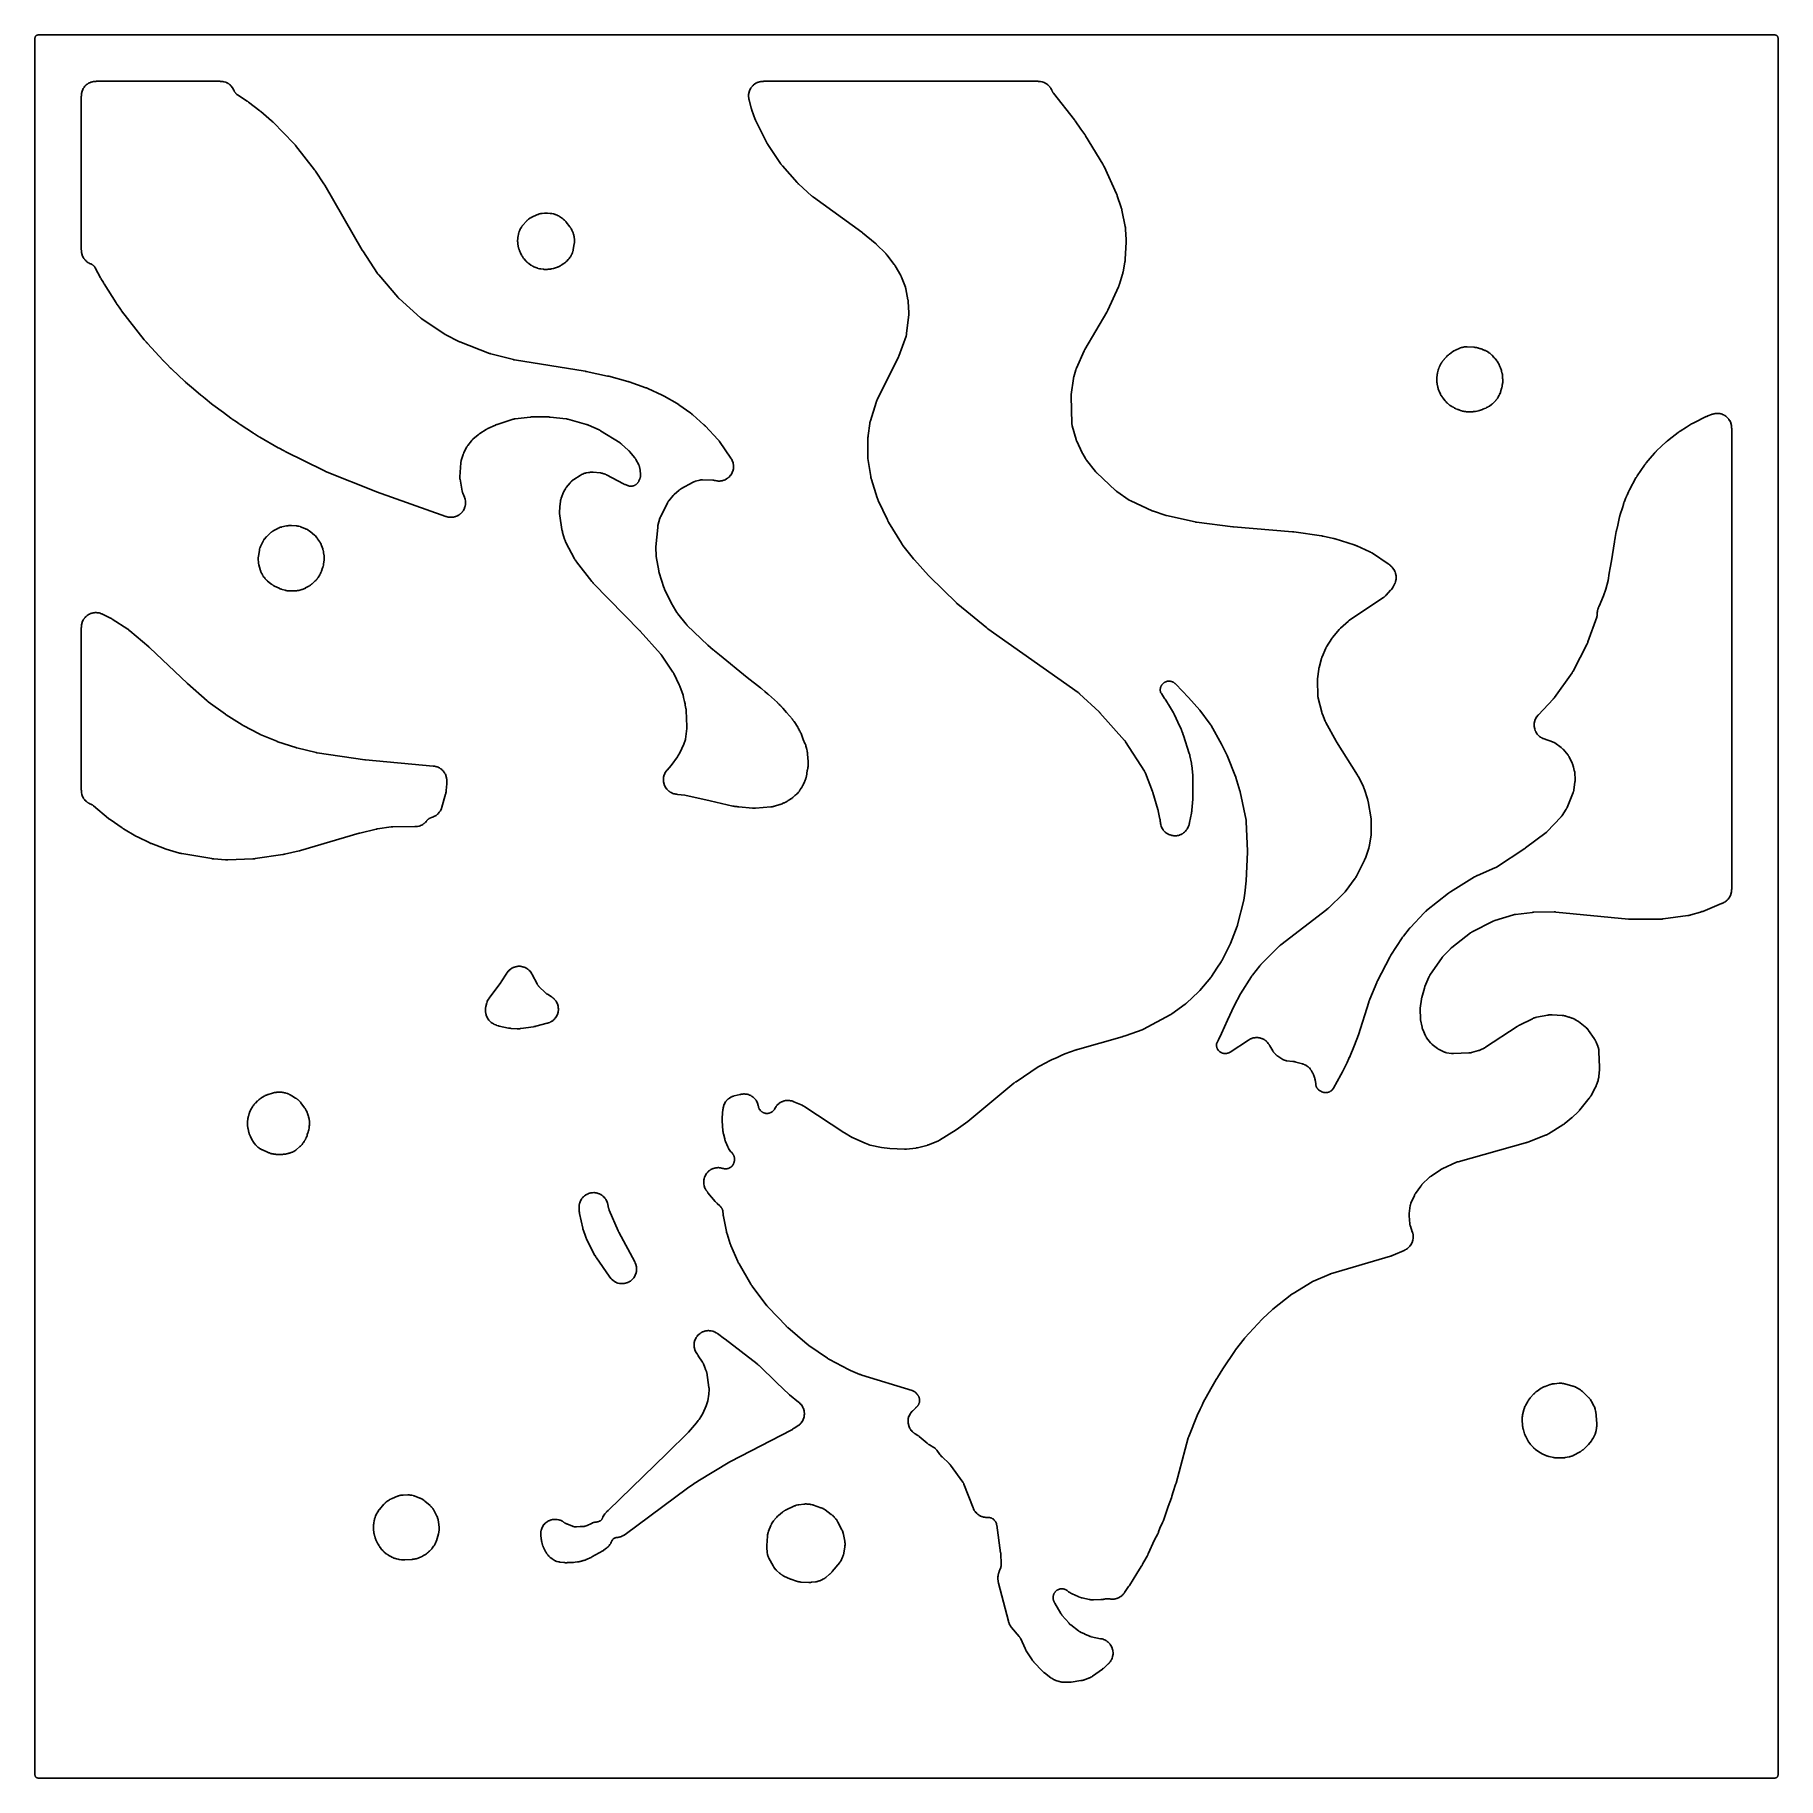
# Model space of a CAD drawing. Header units: millimetres. Extents: x 0 to 300, y 0 to 300.
import ezdxf

# ---------------------------------------------------------------- set-up
doc = ezdxf.new("R2010")
doc.units = ezdxf.units.MM
doc.layers.add('CUT', color=7, linetype='CONTINUOUS')

msp = doc.modelspace()

# ---------------------------------------------------------------- linework, layer by layer
at = {"layer": 'CUT'}
for points in [[(-0.0503, 299.5794), (-0.036, 299.6365), (-0.0162, 299.6918), (0.009, 299.745), (0.0392, 299.7954), (0.0743, 299.8427), (0.1137, 299.8863), (0.1573, 299.9257), (0.2046, 299.9608), (0.255, 299.991), (0.3082, 300.0162), (0.3635, 300.036), (0.4206, 300.0503), (0.4788, 300.0589), (0.5522, 300.0625), (1.4375, 300.0625), (298.5625, 300.0625), (299.4478, 300.0625), (299.5212, 300.0589), (299.5794, 300.0503), (299.6365, 300.036), (299.6918, 300.0162), (299.745, 299.991), (299.7954, 299.9608), (299.8427, 299.9257), (299.8863, 299.8863), (299.9257, 299.8427), (299.9608, 299.7954), (299.991, 299.745), (300.0162, 299.6918), (300.036, 299.6365), (300.0503, 299.5794), (300.0589, 299.5212), (300.0625, 299.4478), (300.0625, 298.5625), (300.0625, 1.4375), (300.0625, 0.5522), (300.0589, 0.4788), (300.0503, 0.4206), (300.036, 0.3635), (300.0162, 0.3082), (299.991, 0.255), (299.9608, 0.2046), (299.9257, 0.1573), (299.8863, 0.1137), (299.8427, 0.0743), (299.7954, 0.0392), (299.745, 0.009), (299.6918, -0.0162), (299.6365, -0.036), (299.5794, -0.0503), (299.5212, -0.0589), (299.4478, -0.0625), (298.5625, -0.0625), (1.4375, -0.0625), (0.5522, -0.0625), (0.4788, -0.0589), (0.4206, -0.0503), (0.3635, -0.036), (0.3082, -0.0162), (0.255, 0.009), (0.2046, 0.0392), (0.1573, 0.0743), (0.1137, 0.1137), (0.0743, 0.1573), (0.0392, 0.2046), (0.009, 0.255), (-0.0162, 0.3082), (-0.036, 0.3635), (-0.0503, 0.4206), (-0.0589, 0.4788), (-0.0625, 0.5522), (-0.0625, 1.4375), (-0.0625, 298.5625), (-0.0625, 299.4478), (-0.0589, 299.5212)], [(11.7689, 257.335), (11.8106, 257.2637), (11.8157, 257.2551), (11.8496, 257.1993), (11.8553, 257.1902), (13.93, 253.91), (13.9377, 253.8982), (13.9884, 253.822), (13.9963, 253.8104), (14.0622, 253.7163), (14.0704, 253.7048), (14.1247, 253.6311), (14.1332, 253.6199), (14.4551, 253.2032), (14.6772, 252.8559), (14.6849, 252.8442), (14.7354, 252.7691), (14.7433, 252.7577), (14.8089, 252.6649), (14.817, 252.6537), (14.871, 252.581), (14.8794, 252.5699), (18.7628, 247.5846), (18.771, 247.5742), (18.8255, 247.5073), (18.834, 247.4971), (18.9043, 247.4148), (18.913, 247.4047), (18.9704, 247.3404), (18.9793, 247.3306), (19.0586, 247.2455), (19.0979, 247.1947), (19.106, 247.1844), (19.1592, 247.1186), (19.1675, 247.1085), (19.2361, 247.0273), (19.2446, 247.0175), (19.3006, 246.954), (19.3093, 246.9443), (22.0469, 243.9744), (22.0526, 243.9684), (22.0923, 243.9265), (22.0984, 243.9201), (22.1487, 243.8686), (22.1548, 243.8624), (22.1951, 243.8223), (22.2018, 243.8158), (22.7314, 243.3049), (23.314, 242.6799), (23.3208, 242.6727), (23.369, 242.6227), (23.3765, 242.615), (23.4377, 242.5538), (23.4451, 242.5464), (23.4943, 242.4989), (23.5024, 242.4912), (25.7429, 240.4044), (25.7486, 240.3991), (25.7887, 240.3627), (25.795, 240.3571), (25.8456, 240.3124), (25.8518, 240.307), (25.8923, 240.2723), (25.899, 240.2666), (27.2536, 239.1378), (28.4967, 238.0593), (28.5031, 238.0537), (28.5484, 238.0156), (28.5554, 238.0098), (28.6126, 237.9631), (28.6195, 237.9574), (28.6652, 237.9212), (28.6728, 237.9153), (29.2769, 237.4519), (30.3622, 236.5475), (30.3694, 236.5416), (30.42, 236.5007), (30.4278, 236.4945), (30.4918, 236.4447), (30.4996, 236.4387), (30.5507, 236.4001), (30.5592, 236.3939), (32.4018, 235.0545), (33.6933, 234.0638), (33.7014, 234.0577), (33.7579, 234.0158), (33.7667, 234.0094), (33.8381, 233.9585), (33.8469, 233.9524), (33.904, 233.9131), (33.9135, 233.9068), (34.6374, 233.4296), (35.1224, 233.0771), (35.1282, 233.0729), (35.169, 233.044), (35.1753, 233.0396), (35.2267, 233.0042), (35.2329, 232.9999), (35.2739, 232.9725), (35.2806, 232.968), (37.5741, 231.4733), (37.5811, 231.4688), (37.6301, 231.4378), (37.6376, 231.4331), (37.6992, 231.3954), (37.7068, 231.3909), (37.7559, 231.3619), (37.764, 231.3572), (37.8969, 231.2813), (38.4643, 230.9073), (38.4719, 230.9024), (38.5252, 230.8684), (38.5334, 230.8632), (38.6005, 230.822), (38.6087, 230.8171), (38.6622, 230.7853), (38.671, 230.7802), (41.8164, 228.9857), (41.8233, 228.9818), (41.8716, 228.9552), (41.879, 228.9511), (41.9397, 228.9187), (41.947, 228.9148), (41.9953, 228.8898), (42.0033, 228.8858), (42.7191, 228.5291), (42.838, 228.4612), (42.8452, 228.4572), (42.8951, 228.4296), (42.9029, 228.4254), (42.9657, 228.3919), (42.9734, 228.3878), (43.0234, 228.3621), (43.0316, 228.3579), (49.7149, 225.0428), (49.725, 225.0379), (49.796, 225.0043), (49.807, 224.9993), (49.8963, 224.9593), (49.9072, 224.9545), (49.9783, 224.9243), (49.9856, 224.9213), (49.9867, 224.9208), (49.9981, 224.9161), (58.6248, 221.4651), (58.6285, 221.4637), (58.6336, 221.4617), (58.6686, 221.448), (58.674, 221.4459), (58.7178, 221.4294), (58.7231, 221.4274), (58.7579, 221.4146), (58.7636, 221.4125), (70.6864, 217.1645), (70.7006, 217.1597), (70.7931, 217.1293), (70.8073, 217.1248), (70.8633, 217.108), (70.8922, 217.1001), (71.0786, 217.054), (71.1374, 217.0425), (71.3248, 217.0156), (71.3844, 217.0101), (71.5736, 217.002), (71.6334, 217.0024), (71.8225, 217.0133), (71.882, 217.0197), (72.069, 217.0493), (72.1276, 217.0616), (72.3107, 217.1097), (72.3678, 217.1278), (72.5452, 217.1939), (72.6003, 217.2176), (72.7702, 217.301), (72.8226, 217.3301), (72.9833, 217.4301), (73.0325, 217.4642), (73.1825, 217.5798), (73.2281, 217.6186), (73.3658, 217.7485), (73.4073, 217.7918), (73.5314, 217.9347), (73.5683, 217.9819), (73.6775, 218.1365), (73.7096, 218.1871), (73.8029, 218.3519), (73.8297, 218.4054), (73.9061, 218.5787), (73.9275, 218.6346), (73.9862, 218.8146), (74.0019, 218.8724), (74.0424, 219.0573), (74.0523, 219.1164), (74.0741, 219.3045), (74.078, 219.3642), (74.081, 219.5535), (74.079, 219.6134), (74.0631, 219.8021), (74.055, 219.8614), (74.0204, 220.0475), (74.0065, 220.1058), (73.9528, 220.2901), (73.9437, 220.3186), (73.9245, 220.3739), (73.9194, 220.388), (73.8853, 220.4791), (73.8798, 220.4931), (73.609, 221.1638), (73.6049, 221.1744), (73.5993, 221.1887), (73.5839, 221.2314), (73.56, 221.3033), (73.5501, 221.3352), (73.5413, 221.3676), (73.523, 221.4411), (73.5131, 221.4854), (73.5101, 221.5004), (73.508, 221.5116), (73.1313, 223.5608), (73.1296, 223.57), (73.1271, 223.5844), (73.1233, 223.6081), (73.1187, 223.6401), (73.115, 223.6685), (73.1145, 223.6726), (73.1103, 223.7228), (73.1064, 223.7914), (73.105, 223.8566), (73.1058, 223.9027), (73.1072, 223.941), (73.1079, 223.9533), (73.1085, 223.9627), (73.2733, 226.3593), (73.2743, 226.3723), (73.2758, 226.3899), (73.2816, 226.4417), (73.2939, 226.5278), (73.3001, 226.5657), (73.308, 226.6034), (73.3276, 226.6881), (73.3409, 226.7386), (73.3459, 226.7554), (73.3496, 226.7679), (73.6771, 227.8243), (73.6799, 227.833), (73.6842, 227.8466), (73.6917, 227.869), (73.7022, 227.8988), (73.7119, 227.9252), (73.7199, 227.946), (73.7246, 227.9578), (73.7263, 227.9622), (73.737, 227.9877), (73.7617, 228.0438), (73.7771, 228.0772), (73.7826, 228.0884), (73.7866, 228.0967), (74.2687, 229.0596), (74.2739, 229.0699), (74.2811, 229.0839), (74.3035, 229.1246), (74.3425, 229.1914), (74.3604, 229.2206), (74.3793, 229.2491), (74.4234, 229.3128), (74.4508, 229.3502), (74.4604, 229.3626), (74.4676, 229.3718), (75.1152, 230.1884), (75.122, 230.197), (75.1328, 230.2101), (75.1508, 230.2316), (75.1754, 230.26), (75.1977, 230.2848), (75.2157, 230.3042), (75.2262, 230.3152), (75.2301, 230.3192), (75.2533, 230.3424), (75.3058, 230.393), (75.338, 230.4225), (75.3491, 230.4323), (75.3574, 230.4394), (76.2822, 231.2278), (76.2938, 231.2375), (76.3211, 231.26), (76.3329, 231.2695), (76.3474, 231.281), (76.3593, 231.2904), (76.3873, 231.3119), (76.3994, 231.3211), (76.4134, 231.3314), (76.4256, 231.3403), (76.4544, 231.3609), (76.4668, 231.3697), (76.482, 231.3802), (76.4945, 231.3887), (76.5239, 231.4083), (76.5366, 231.4166), (77.6304, 232.1195), (77.6433, 232.1277), (77.6735, 232.1464), (77.6866, 232.1543), (77.7025, 232.1638), (77.7157, 232.1715), (77.7466, 232.1892), (77.7599, 232.1967), (77.7752, 232.2051), (77.7886, 232.2123), (77.82, 232.229), (77.8336, 232.236), (77.8501, 232.2444), (77.8638, 232.2512), (77.8958, 232.2667), (77.9095, 232.2733), (79.2239, 232.8851), (79.2369, 232.8911), (79.2673, 232.9046), (79.2803, 232.9103), (79.2963, 232.9172), (79.3095, 232.9227), (79.3403, 232.9353), (79.3535, 232.9405), (79.3688, 232.9465), (79.3821, 232.9516), (79.4133, 232.9632), (79.4267, 232.9681), (79.4431, 232.9739), (79.4565, 232.9785), (79.4881, 232.9891), (79.5016, 232.9936), (82.286, 233.8822), (82.2962, 233.8854), (82.3122, 233.8903), (82.3386, 233.8979), (82.3742, 233.9077), (82.406, 233.9157), (82.4313, 233.9216), (82.4458, 233.9249), (82.4511, 233.9261), (82.4827, 233.9323), (82.5532, 233.945), (82.5956, 233.9516), (82.61, 233.9534), (82.6207, 233.9548), (85.1849, 234.259), (85.1981, 234.2605), (85.2289, 234.2637), (85.2421, 234.2649), (85.2583, 234.2664), (85.2715, 234.2674), (85.3024, 234.2697), (85.3157, 234.2706), (85.3309, 234.2715), (85.3442, 234.2722), (85.3751, 234.2736), (85.3884, 234.2741), (85.4046, 234.2745), (85.4179, 234.2748), (85.4489, 234.2753), (85.4621, 234.2754), (88.393, 234.2755), (88.4055, 234.2754), (88.4347, 234.275), (88.4472, 234.2747), (88.4625, 234.2743), (88.475, 234.2739), (88.5041, 234.2727), (88.5166, 234.272), (88.5309, 234.2713), (88.5434, 234.2705), (88.5725, 234.2684), (88.585, 234.2675), (88.6002, 234.2662), (88.6126, 234.2651), (88.6417, 234.2623), (88.6541, 234.261), (91.4039, 233.9542), (91.4132, 233.9531), (91.4275, 233.9514), (91.451, 233.9482), (91.4826, 233.9435), (91.5106, 233.9389), (91.5327, 233.9349), (91.5453, 233.9325), (91.55, 233.9316), (91.5773, 233.9258), (91.6376, 233.912), (91.6737, 233.903), (91.6858, 233.8997), (91.6947, 233.8972), (94.9298, 232.9805), (94.9447, 232.9761), (94.9795, 232.9656), (94.9944, 232.961), (95.0125, 232.9552), (95.0273, 232.9503), (95.0617, 232.9386), (95.0764, 232.9334), (95.0932, 232.9274), (95.1079, 232.922), (95.1419, 232.9091), (95.1564, 232.9034), (95.174, 232.8964), (95.1885, 232.8904), (95.222, 232.8764), (95.2363, 232.8702), (97.0937, 232.0526), (97.1001, 232.0498), (97.1148, 232.0432), (97.1175, 232.0419), (97.1458, 232.0285), (97.2021, 232.0006), (97.2212, 231.9907), (97.2474, 231.9761), (97.316, 231.9361), (97.3451, 231.9184), (100.6801, 229.7988), (100.688, 229.7938), (100.7001, 229.7858), (100.72, 229.7726), (100.7461, 229.7546), (100.7692, 229.7381), (100.7873, 229.7248), (100.7977, 229.7171), (100.8015, 229.7142), (100.8234, 229.697), (100.8716, 229.658), (100.9, 229.6341), (100.9095, 229.6258), (100.9164, 229.6196), (102.0883, 228.5679), (102.1003, 228.557), (102.1281, 228.5311), (102.1399, 228.52), (102.1541, 228.5062), (102.1657, 228.4948), (102.1925, 228.468), (102.2039, 228.4564), (102.2168, 228.443), (102.228, 228.4312), (102.2538, 228.4035), (102.2648, 228.3915), (102.278, 228.3767), (102.2887, 228.3645), (102.3135, 228.3359), (102.324, 228.3235), (103.2043, 227.2677), (103.2118, 227.2586), (103.2219, 227.2462), (103.2507, 227.2086), (103.2972, 227.1448), (103.3172, 227.1161), (103.3361, 227.0867), (103.3774, 227.0194), (103.4011, 226.9783), (103.4087, 226.9643), (103.4143, 226.9538), (103.9045, 226.0223), (103.9218, 225.9876), (103.9522, 225.9233), (103.9822, 225.8518), (104.0002, 225.8033), (104.024, 225.7295), (104.0377, 225.6797), (104.0551, 225.6041), (104.068, 225.5342), (104.0742, 225.4959), (104.2148, 224.4942), (104.2195, 224.4537), (104.2266, 224.3793), (104.2305, 224.2978), (104.2307, 224.2434), (104.2273, 224.1619), (104.2226, 224.1078), (104.2118, 224.0269), (104.2022, 223.9734), (104.1841, 223.8939), (104.1697, 223.8415), (104.1444, 223.7639), (104.1181, 223.6939), (104.1029, 223.656), (103.9433, 223.2835), (103.9254, 223.2443), (103.8909, 223.1734), (103.8496, 223.0979), (103.8198, 223.049), (103.7714, 222.9778), (103.737, 222.932), (103.6821, 222.8657), (103.6435, 222.8233), (103.5825, 222.7626), (103.5397, 222.7239), (103.4739, 222.6698), (103.4272, 222.635), (103.3561, 222.587), (103.3077, 222.5577), (103.2327, 222.5169), (103.1815, 222.4922), (103.103, 222.4587), (103.0497, 222.4389), (102.9683, 222.413), (102.9134, 222.3984), (102.83, 222.3803), (102.7739, 222.371), (102.6892, 222.3609), (102.6325, 222.3569), (102.5471, 222.3549), (102.4903, 222.3563), (102.4052, 222.3624), (102.3487, 222.3691), (102.2645, 222.3833), (102.209, 222.3953), (102.1265, 222.4174), (102.052, 222.4412), (102.0117, 222.4551), (101.5533, 222.6257), (101.5391, 222.6311), (101.5061, 222.6441), (101.492, 222.6497), (101.4749, 222.6567), (101.4609, 222.6626), (101.4284, 222.6766), (101.4145, 222.6828), (101.3986, 222.6899), (101.3849, 222.6963), (101.3528, 222.7114), (101.3392, 222.718), (101.3226, 222.7261), (101.309, 222.733), (101.2775, 222.7491), (101.2641, 222.7562), (98.3295, 224.326), (98.316, 224.333), (98.2275, 224.3775), (98.2138, 224.3841), (98.1601, 224.4095), (98.1322, 224.4218), (97.9517, 224.4959), (97.8942, 224.5161), (97.7097, 224.5708), (97.6505, 224.5852), (97.4587, 224.6214), (97.4287, 224.6263), (97.3698, 224.6343), (97.3547, 224.6362), (97.2563, 224.6471), (97.2411, 224.6486), (96.0351, 224.7514), (96.0219, 224.7524), (95.9356, 224.7578), (95.9223, 224.7585), (95.8704, 224.7607), (95.8438, 224.7611), (95.6733, 224.7605), (95.6202, 224.758), (95.4505, 224.7423), (95.424, 224.7393), (95.3726, 224.7322), (95.3594, 224.7302), (95.2741, 224.7166), (95.261, 224.7143), (94.8427, 224.6378), (94.8278, 224.6349), (94.7319, 224.6148), (94.7172, 224.6116), (94.6599, 224.5981), (94.6307, 224.5904), (94.445, 224.5367), (94.388, 224.5171), (94.2111, 224.446), (94.1563, 224.4208), (93.9851, 224.3311), (93.9587, 224.3164), (93.908, 224.2865), (93.8951, 224.2787), (93.812, 224.2268), (93.7993, 224.2186), (92.7353, 223.5168), (92.7227, 223.5082), (92.6413, 223.4515), (92.6289, 223.4427), (92.581, 223.4074), (92.5569, 223.3887), (92.4055, 223.2651), (92.3603, 223.2242), (92.2223, 223.0859), (92.2013, 223.0638), (92.1615, 223.0196), (92.1514, 223.0081), (92.0869, 222.9328), (92.0772, 222.9211), (91.4253, 222.1194), (91.4153, 222.1068), (91.3513, 222.0235), (91.3416, 222.0106), (91.3045, 221.9596), (91.2862, 221.933), (91.1736, 221.7593), (91.1415, 221.7032), (91.0482, 221.5184), (91.0344, 221.4892), (91.0091, 221.4315), (91.0028, 221.4166), (90.9632, 221.3193), (90.9574, 221.3043), (90.5724, 220.2801), (90.5675, 220.2666), (90.5368, 220.1786), (90.5322, 220.165), (90.5151, 220.1117), (90.5069, 220.0842), (90.459, 219.9068), (90.4467, 219.8508), (90.4159, 219.6695), (90.4118, 219.6412), (90.405, 219.5856), (90.4035, 219.5713), (90.3945, 219.4785), (90.3933, 219.4643), (90.2842, 217.9671), (90.2832, 217.9503), (90.2783, 217.8408), (90.2778, 217.824), (90.2767, 217.7582), (90.2771, 217.7245), (90.2858, 217.5056), (90.2881, 217.472), (90.2944, 217.4065), (90.2963, 217.3897), (90.3098, 217.281), (90.3121, 217.2643), (90.6757, 214.8932), (90.6793, 214.8719), (90.7056, 214.7337), (90.7101, 214.7126), (90.7493, 214.5406), (90.7545, 214.5196), (90.7907, 214.3838), (90.7966, 214.363), (91.1452, 213.2214), (91.1495, 213.2081), (91.178, 213.1219), (91.1825, 213.1087), (91.2009, 213.0573), (91.2109, 213.0312), (91.2798, 212.8634), (91.291, 212.8378), (91.314, 212.7883), (91.3201, 212.7757), (91.3603, 212.6944), (91.3667, 212.6819), (92.8623, 209.8273), (92.8688, 209.8154), (92.9114, 209.7383), (92.9181, 209.7265), (92.9448, 209.6807), (92.959, 209.6576), (93.0545, 209.5096), (93.0697, 209.4872), (93.1004, 209.444), (93.1084, 209.433), (93.1611, 209.3624), (93.1693, 209.3516), (95.8045, 205.98), (95.8149, 205.9671), (95.8834, 205.8843), (95.8941, 205.8717), (95.983, 205.7701), (95.9941, 205.7578), (96.0671, 205.6788), (96.0785, 205.6668), (104.0833, 197.4731), (104.0926, 197.4635), (104.1021, 197.4536), (104.1052, 197.4503), (104.113, 197.4422), (104.1163, 197.4387), (104.1201, 197.4346), (104.1234, 197.4311), (104.131, 197.4229), (104.1339, 197.4198), (104.14, 197.4131), (104.1488, 197.4035), (104.1526, 197.3992), (107.6239, 193.5276), (107.634, 193.5162), (107.6572, 193.4894), (107.667, 193.4779), (107.6789, 193.4637), (107.6885, 193.452), (107.7108, 193.4245), (107.7202, 193.4126), (107.7309, 193.3989), (107.7402, 193.3869), (107.7615, 193.3587), (107.7705, 193.3465), (107.7814, 193.3315), (107.7902, 193.3192), (107.8106, 193.2903), (107.8192, 193.2778), (109.7906, 190.3719), (109.7944, 190.3663), (109.8031, 190.3532), (109.8047, 190.3508), (109.8212, 190.325), (109.8533, 190.2728), (109.8641, 190.2547), (109.8782, 190.2291), (109.9143, 190.1606), (109.9293, 190.1309), (110.8791, 188.1559), (110.884, 188.1455), (110.8954, 188.1211), (110.9002, 188.1107), (110.9058, 188.0981), (110.9104, 188.0877), (110.921, 188.0634), (110.9255, 188.0529), (110.9306, 188.0408), (110.9349, 188.0302), (110.9449, 188.0055), (110.9491, 187.9949), (110.9542, 187.9819), (110.9583, 187.9712), (110.9676, 187.9463), (110.9716, 187.9356), (111.5326, 186.3824), (111.628, 185.956), (111.7793, 185.2796), (111.8666, 184.8895), (111.9233, 184.636), (112.026, 184.0951), (112.0288, 184.0791), (112.0352, 184.042), (112.0378, 184.026), (112.0407, 184.0069), (112.043, 183.9911), (112.048, 183.9541), (112.0499, 183.9383), (112.0521, 183.92), (112.0538, 183.904), (112.0575, 183.8668), (112.0589, 183.8508), (112.0605, 183.8313), (112.0616, 183.8153), (112.064, 183.7779), (112.0648, 183.7619), (112.19, 180.9651), (112.1905, 180.951), (112.1915, 180.9183), (112.1918, 180.9042), (112.192, 180.8871), (112.1921, 180.873), (112.1921, 180.8715), (112.1914, 180.8417), (112.1908, 180.8259), (112.1901, 180.8078), (112.1893, 180.792), (112.1871, 180.7552), (112.186, 180.7395), (112.1845, 180.7203), (112.1831, 180.7045), (112.1796, 180.6678), (112.178, 180.6521), (111.9699, 178.8077), (111.9685, 178.796), (111.9665, 178.7804), (111.9617, 178.7493), (111.6769, 177.9708), (110.9968, 176.4671), (110.6931, 175.9706), (110.5721, 175.7728), (109.4577, 174.2935), (108.7672, 173.4705), (108.758, 173.4592), (108.6989, 173.3853), (108.69, 173.3738), (108.6555, 173.3284), (108.6384, 173.3047), (108.5326, 173.1504), (108.502, 173.1007), (108.413, 172.939), (108.3873, 172.8866), (108.3144, 172.7171), (108.294, 172.6624), (108.2379, 172.4866), (108.2228, 172.4302), (108.1841, 172.2498), (108.1746, 172.1922), (108.1536, 172.0089), (108.1497, 171.9506), (108.1466, 171.7661), (108.1485, 171.7078), (108.1633, 171.5239), (108.1708, 171.466), (108.2034, 171.2843), (108.2165, 171.2275), (108.2666, 171.0499), (108.2852, 170.9945), (108.3523, 170.8226), (108.3762, 170.7694), (108.4597, 170.6048), (108.4886, 170.5541), (108.5877, 170.3984), (108.6214, 170.3508), (108.7352, 170.2055), (108.7733, 170.1613), (108.9007, 170.0278), (108.943, 169.9876), (109.0827, 169.867), (109.1287, 169.8311), (109.2794, 169.7247), (109.3287, 169.6934), (109.4891, 169.6021), (109.5412, 169.5758), (109.7097, 169.5005), (109.7641, 169.4794), (109.9391, 169.4209), (109.9953, 169.4051), (110.1077, 169.3793), (110.146, 169.3689), (110.2043, 169.3562), (110.3932, 169.3247), (110.4228, 169.3206), (110.4807, 169.3139), (110.4956, 169.3123), (110.5495, 169.3074), (111.8535, 169.1396), (116.2184, 168.1909), (120.104, 167.2925), (120.1161, 167.2899), (120.1947, 167.2734), (120.2068, 167.271), (120.2543, 167.262), (120.2786, 167.258), (120.4375, 167.2348), (120.4621, 167.2317), (120.5101, 167.2267), (120.5224, 167.2256), (120.6025, 167.2189), (120.6148, 167.218), (120.748, 167.2097), (120.7799, 167.2038), (120.799, 167.2006), (120.955, 167.1771), (120.9742, 167.1746), (121.099, 167.1598), (121.1183, 167.1579), (123.4926, 166.9554), (123.5048, 166.9545), (123.5842, 166.9493), (123.5964, 166.9487), (123.6441, 166.9465), (123.6686, 166.946), (123.8276, 166.9454), (123.852, 166.9458), (123.8998, 166.9476), (123.912, 166.9482), (123.9914, 166.9528), (124.0036, 166.9536), (126.6317, 167.1591), (126.6473, 167.1605), (126.7485, 167.1711), (126.764, 167.173), (126.8246, 167.1809), (126.8556, 167.1858), (127.0556, 167.2227), (127.0862, 167.2291), (127.1457, 167.2434), (127.1609, 167.2472), (127.2592, 167.2734), (127.2742, 167.2777), (128.1718, 167.5424), (128.1874, 167.5472), (128.2881, 167.5799), (128.3035, 167.5852), (128.3634, 167.6064), (128.3938, 167.6181), (128.589, 167.6996), (128.6187, 167.713), (128.6759, 167.7406), (128.6905, 167.7479), (128.7583, 167.7829), (128.7726, 167.7876), (128.7881, 167.793), (128.8885, 167.8291), (128.9038, 167.8349), (128.9635, 167.8582), (128.9937, 167.871), (129.185, 167.9583), (129.2431, 167.9887), (129.4237, 168.0963), (129.4514, 168.1139), (129.5046, 168.1496), (129.5181, 168.1589), (129.6049, 168.2208), (129.6181, 168.2306), (129.7429, 168.3247), (129.9295, 168.4276), (129.9411, 168.4342), (130.0162, 168.4778), (130.0277, 168.4847), (130.0722, 168.5119), (130.0947, 168.5263), (130.2367, 168.622), (130.2796, 168.6538), (130.4125, 168.7618), (130.4329, 168.7791), (130.4719, 168.8137), (130.4818, 168.8227), (130.5454, 168.8818), (130.555, 168.891), (130.7709, 169.1008), (130.9234, 169.216), (130.9353, 169.2252), (131.012, 169.2861), (131.0236, 169.2957), (131.0688, 169.3334), (131.0914, 169.3533), (131.233, 169.4845), (131.2751, 169.5276), (131.4011, 169.6704), (131.4387, 169.7175), (131.5513, 169.8743), (131.5683, 169.8992), (131.6001, 169.9487), (131.6081, 169.9614), (131.6591, 170.045), (131.6668, 170.058), (131.7176, 170.1462), (132.03, 170.6302), (132.036, 170.6396), (132.0773, 170.7064), (132.0834, 170.7164), (132.1096, 170.7607), (132.1218, 170.7823), (132.1951, 170.9184), (132.2059, 170.9397), (132.2241, 170.9769), (132.2289, 170.987), (132.2617, 171.0574), (132.2668, 171.0688), (132.3352, 171.2244), (132.3417, 171.2367), (132.3684, 171.2889), (132.3814, 171.316), (132.4602, 171.4914), (132.482, 171.5472), (132.4973, 171.593), (132.5537, 171.7213), (132.5586, 171.7327), (132.5891, 171.8063), (132.5937, 171.8177), (132.6112, 171.8624), (132.6197, 171.8855), (132.6711, 172.0343), (132.6852, 172.0814), (132.7242, 172.2339), (132.7298, 172.2578), (132.7397, 172.3048), (132.7422, 172.3168), (132.7572, 172.3952), (132.7593, 172.4073), (132.9257, 173.3854), (132.9585, 173.5306), (132.9611, 173.5429), (132.9775, 173.6234), (132.9799, 173.6358), (132.9888, 173.6844), (132.9928, 173.7094), (133.0151, 173.8698), (133.0199, 173.9201), (133.0214, 173.9487), (133.0483, 174.1066), (133.0505, 174.1206), (133.0638, 174.2119), (133.0657, 174.2259), (133.0724, 174.281), (133.0752, 174.3092), (133.0886, 174.4907), (133.0901, 174.5474), (133.0863, 174.7293), (133.085, 174.7576), (133.0812, 174.8129), (133.0801, 174.8271), (133.0717, 174.919), (133.0702, 174.9331), (132.9866, 175.6541), (132.9717, 176.1412), (132.971, 176.1569), (132.9653, 176.2584), (132.9642, 176.2741), (132.9591, 176.335), (132.9557, 176.3661), (132.9284, 176.5676), (132.9234, 176.5985), (132.912, 176.6585), (132.9089, 176.6739), (132.8874, 176.7733), (132.8839, 176.7886), (132.8202, 177.0496), (132.8168, 177.0685), (132.7856, 177.2242), (132.7738, 177.2723), (132.7299, 177.4248), (132.7242, 177.443), (132.6919, 177.5757), (132.6887, 177.5879), (132.6675, 177.6675), (132.6641, 177.6797), (132.6504, 177.7273), (132.6428, 177.7515), (132.5904, 177.9076), (132.5819, 177.9315), (132.5641, 177.9777), (132.5595, 177.9895), (132.5284, 178.0658), (132.5235, 178.0774), (132.2312, 178.7532), (131.8459, 179.7673), (131.841, 179.7796), (131.8089, 179.8588), (131.8039, 179.8709), (131.7835, 179.9181), (131.7726, 179.942), (131.6982, 180.0958), (131.6862, 180.1192), (131.6618, 180.1644), (131.6554, 180.1759), (131.6132, 180.2502), (131.6066, 180.2616), (131.5019, 180.4369), (131.4853, 180.4731), (131.4801, 180.4843), (131.4589, 180.5281), (131.4476, 180.5503), (131.3714, 180.6929), (131.3592, 180.7146), (131.3345, 180.7565), (131.3281, 180.7671), (131.2856, 180.8359), (131.2789, 180.8464), (130.6336, 181.8441), (130.6277, 181.853), (130.5859, 181.9152), (130.5796, 181.9244), (130.5514, 181.9647), (130.5374, 181.9838), (130.4481, 182.1014), (130.4339, 182.1192), (130.4088, 182.1498), (130.4019, 182.158), (130.3539, 182.2144), (130.346, 182.2235), (129.3259, 183.3724), (128.7162, 184.1242), (128.7093, 184.1325), (128.6611, 184.1898), (128.6538, 184.1983), (128.6215, 184.2353), (128.6056, 184.2528), (128.5042, 184.3601), (128.4882, 184.3763), (128.46, 184.404), (128.4523, 184.4114), (128.3985, 184.4623), (128.3896, 184.4705), (128.1896, 184.6523), (128.0534, 184.8056), (128.0425, 184.8176), (127.9705, 184.8944), (127.9593, 184.9061), (127.8663, 185), (127.8548, 185.0114), (127.7787, 185.0842), (127.7669, 185.0952), (126.2401, 186.4802), (126.234, 186.4856), (126.1916, 186.523), (126.1851, 186.5287), (126.1316, 186.5746), (126.1251, 186.5801), (126.0823, 186.6157), (126.0752, 186.6215), (125.5971, 187.0075), (125.0783, 187.4789), (125.0704, 187.4859), (125.0154, 187.5341), (125.0069, 187.5415), (124.9372, 187.6003), (124.9287, 187.6074), (124.8727, 187.6528), (124.8635, 187.6602), (122.5799, 189.4434), (117.7999, 193.3026), (116.9314, 194.0038), (116.8753, 194.0524), (116.8057, 194.1129), (116.7142, 194.1923), (115.8005, 194.9854), (112.2636, 198.4019), (112.2536, 198.4117), (112.2304, 198.4348), (112.2206, 198.4448), (112.2087, 198.457), (112.199, 198.4671), (112.1766, 198.4909), (112.167, 198.5012), (112.1562, 198.5131), (112.1468, 198.5235), (112.1251, 198.548), (112.1159, 198.5585), (112.1048, 198.5715), (112.0958, 198.5822), (112.0748, 198.6073), (112.066, 198.6182), (110.6416, 200.3862), (110.6324, 200.3978), (110.6111, 200.4251), (110.6021, 200.4369), (110.5912, 200.4513), (110.5824, 200.4632), (110.5621, 200.4912), (110.5535, 200.5032), (110.5437, 200.5172), (110.5353, 200.5294), (110.5159, 200.558), (110.5076, 200.5703), (110.4978, 200.5855), (110.4897, 200.5979), (110.4713, 200.6272), (110.4635, 200.6398), (109.7154, 201.8699), (109.7098, 201.8791), (109.6971, 201.9006), (109.6917, 201.9098), (109.6852, 201.9212), (109.6799, 201.9305), (109.6677, 201.9523), (109.6625, 201.9617), (109.6566, 201.9725), (109.6515, 201.982), (109.6398, 202.004), (109.6349, 202.0135), (109.6289, 202.0252), (109.624, 202.0347), (109.6129, 202.0571), (109.6081, 202.0667), (108.3578, 204.6474), (108.3513, 204.6612), (108.3363, 204.6934), (108.33, 204.7073), (108.3225, 204.7242), (108.3165, 204.7382), (108.3026, 204.7709), (108.2968, 204.785), (108.2903, 204.8012), (108.2847, 204.8154), (108.2719, 204.8485), (108.2666, 204.8628), (108.2602, 204.8802), (108.2551, 204.8946), (108.2435, 204.9282), (108.2387, 204.9426), (107.4243, 207.4351), (107.4193, 207.4508), (107.4081, 207.4876), (107.4034, 207.5034), (107.3978, 207.5228), (107.3934, 207.5387), (107.3835, 207.5759), (107.3794, 207.5919), (107.3748, 207.6102), (107.371, 207.6263), (107.3625, 207.6638), (107.359, 207.6799), (107.3548, 207.6996), (107.3516, 207.7158), (107.3444, 207.7536), (107.3415, 207.7699), (106.9174, 210.2539), (106.9151, 210.268), (106.9101, 210.3009), (106.908, 210.3151), (106.9056, 210.3323), (106.9038, 210.3465), (106.8997, 210.3796), (106.8981, 210.3938), (106.8964, 210.4101), (106.895, 210.4243), (106.892, 210.4575), (106.8908, 210.4717), (106.8895, 210.4891), (106.8886, 210.5033), (106.8867, 210.5366), (106.886, 210.5508), (106.8406, 211.6268), (106.8401, 211.6421), (106.8392, 211.6778), (106.8389, 211.6931), (106.8388, 211.7118), (106.8388, 211.7271), (106.8391, 211.7628), (106.8394, 211.7781), (106.8398, 211.7956), (106.8404, 211.8109), (106.8419, 211.8466), (106.8427, 211.8619), (106.8438, 211.8806), (106.8448, 211.8958), (106.8476, 211.9315), (106.8489, 211.9467), (107.1618, 215.2674), (107.1628, 215.2769), (107.1643, 215.2917), (107.1672, 215.316), (107.1715, 215.3486), (107.1758, 215.3774), (107.1796, 215.4003), (107.1819, 215.4133), (107.1828, 215.4181), (107.1883, 215.4463), (107.2017, 215.5086), (107.2104, 215.5458), (107.2137, 215.5583), (107.2161, 215.5676), (107.5584, 216.8343), (107.5614, 216.8452), (107.5655, 216.8598), (107.5789, 216.9027), (107.6029, 216.9737), (107.6141, 217.005), (107.6265, 217.0357), (107.6558, 217.1048), (107.6744, 217.1457), (107.681, 217.1594), (107.686, 217.1695), (108.8535, 219.5038), (108.8592, 219.515), (108.867, 219.5301), (108.8915, 219.5743), (108.9343, 219.6467), (108.9538, 219.6783), (108.9747, 219.709), (109.0235, 219.7776), (109.0538, 219.8178), (109.0645, 219.8311), (109.0724, 219.8409), (109.8039, 220.7309), (109.8098, 220.738), (109.8191, 220.7491), (109.8346, 220.7671), (109.8558, 220.791), (109.8749, 220.8119), (109.8904, 220.8283), (109.8993, 220.8376), (109.9026, 220.841), (109.9223, 220.8607), (109.9668, 220.9038), (109.994, 220.9291), (110.0034, 220.9374), (110.0104, 220.9436), (110.8442, 221.6715), (110.8533, 221.6793), (110.8656, 221.6898), (110.9028, 221.7198), (110.9663, 221.7681), (110.9948, 221.789), (111.0241, 221.8086), (111.0912, 221.8518), (111.1321, 221.8766), (111.1462, 221.8846), (111.1566, 221.8905), (113.2756, 223.0618), (113.2838, 223.0663), (113.2965, 223.0731), (113.3177, 223.0842), (113.3462, 223.0986), (113.3718, 223.111), (113.3754, 223.1127), (113.4213, 223.1326), (113.4845, 223.1579), (113.5453, 223.1798), (113.5889, 223.1937), (113.6252, 223.2045), (113.6371, 223.2077), (113.6461, 223.2101), (114.4169, 223.4125), (114.4276, 223.4152), (114.4442, 223.4193), (114.4717, 223.4258), (114.5087, 223.4338), (114.5417, 223.4403), (114.5463, 223.4411), (114.6049, 223.4495), (114.685, 223.4584), (114.7613, 223.4635), (114.8152, 223.4649), (114.86, 223.4649), (114.8746, 223.4645), (114.8856, 223.4642), (116.6589, 223.3984), (116.6687, 223.398), (116.6839, 223.3972), (116.7091, 223.3957), (116.7428, 223.3931), (116.7726, 223.3903), (116.7769, 223.3899), (116.8291, 223.3826), (116.9089, 223.369), (116.9655, 223.3576), (116.9956, 223.3505), (117.0131, 223.3461), (117.1011, 223.3235), (117.1307, 223.3166), (117.3197, 223.278), (117.3789, 223.269), (117.5636, 223.2501), (117.6227, 223.247), (117.8099, 223.2465), (117.869, 223.2492), (118.0553, 223.2671), (118.1139, 223.2757), (118.2976, 223.3118), (118.355, 223.3261), (118.5342, 223.3802), (118.59, 223.4001), (118.763, 223.4716), (118.8165, 223.4969), (118.9816, 223.5851), (119.0324, 223.6155), (119.188, 223.7195), (119.2355, 223.7548), (119.3801, 223.8737), (119.4239, 223.9135), (119.5561, 224.046), (119.5958, 224.09), (119.7143, 224.2349), (119.7494, 224.2825), (119.853, 224.4384), (119.8833, 224.4893), (119.9711, 224.6546), (119.9962, 224.7082), (120.0672, 224.8814), (120.087, 224.9372), (120.1406, 225.1166), (120.1547, 225.1741), (120.1904, 225.3578), (120.1988, 225.4164), (120.2161, 225.6028), (120.2187, 225.6619), (120.2177, 225.8491), (120.2144, 225.9082), (120.1949, 226.0944), (120.1858, 226.1529), (120.148, 226.3362), (120.1333, 226.3935), (120.0776, 226.5722), (120.0572, 226.6278), (119.9842, 226.8002), (119.9585, 226.8535), (119.8676, 227.0201), (119.8528, 227.0457), (119.8227, 227.0951), (119.8148, 227.1076), (119.7626, 227.1885), (119.7544, 227.2008), (117.8281, 230.0284), (117.8219, 230.0374), (117.7778, 230.0996), (117.7711, 230.1089), (117.7414, 230.1491), (117.7267, 230.1682), (117.6328, 230.2855), (117.6179, 230.3034), (117.5916, 230.3338), (117.5844, 230.3419), (117.534, 230.398), (117.5257, 230.4071), (115.3795, 232.6986), (115.3698, 232.7086), (115.3066, 232.7731), (115.2967, 232.7829), (115.2154, 232.8621), (115.2053, 232.8717), (115.1391, 232.9332), (115.1288, 232.9425), (113.1874, 234.6638), (113.1753, 234.6742), (113.0956, 234.7412), (113.0832, 234.7513), (112.981, 234.8327), (112.9683, 234.8425), (112.8852, 234.905), (112.8723, 234.9145), (110.791, 236.396), (110.7796, 236.4039), (110.7049, 236.4545), (110.6933, 236.4622), (110.5981, 236.5235), (110.5864, 236.5309), (110.5094, 236.578), (110.4975, 236.5851), (108.2832, 237.8708), (108.2705, 237.878), (108.1872, 237.9237), (108.1743, 237.9305), (108.0684, 237.9853), (108.0554, 237.9919), (107.97, 238.0334), (107.9568, 238.0396), (105.4489, 239.1857), (105.4364, 239.1913), (105.3549, 239.2263), (105.3423, 239.2316), (105.2389, 239.2732), (105.2262, 239.2782), (105.1431, 239.3095), (105.1303, 239.3142), (102.2713, 240.3177), (102.2612, 240.3212), (102.1903, 240.3447), (102.1793, 240.3482), (102.0904, 240.3757), (102.0796, 240.379), (102.0089, 240.3994), (101.9973, 240.4027), (98.7271, 241.2782), (98.7201, 241.28), (98.672, 241.2923), (98.6646, 241.2941), (98.6043, 241.3087), (98.597, 241.3104), (98.5493, 241.3213), (98.5414, 241.323), (94.8624, 242.111), (94.8554, 242.1124), (94.8064, 242.1223), (94.7988, 242.1238), (94.7376, 242.1353), (94.7301, 242.1367), (94.6816, 242.1452), (94.6737, 242.1465), (82.5293, 244.1074), (82.5188, 244.1091), (82.4944, 244.1134), (82.484, 244.1153), (82.4712, 244.1176), (82.4608, 244.1196), (82.4364, 244.1244), (82.426, 244.1266), (82.414, 244.1291), (82.4037, 244.1313), (82.3794, 244.1367), (82.3691, 244.1391), (82.3565, 244.1421), (82.3461, 244.1446), (82.322, 244.1505), (82.3117, 244.1531), (78.4663, 245.1537), (78.4542, 245.1569), (78.4259, 245.1647), (78.4138, 245.1682), (78.399, 245.1724), (78.3869, 245.176), (78.3588, 245.1846), (78.3468, 245.1884), (78.3331, 245.1928), (78.3211, 245.1967), (78.2933, 245.2061), (78.2814, 245.2102), (78.2669, 245.2153), (78.255, 245.2195), (78.2275, 245.2297), (78.2157, 245.2341), (73.0757, 247.2067), (73.0639, 247.2113), (73.0365, 247.2223), (73.0248, 247.227), (73.0106, 247.233), (72.9989, 247.2379), (72.9719, 247.2496), (72.9603, 247.2547), (72.9471, 247.2607), (72.9356, 247.2659), (72.9089, 247.2784), (72.8975, 247.2838), (72.8836, 247.2905), (72.8723, 247.2961), (72.8459, 247.3093), (72.8346, 247.3151), (70.8036, 248.3692), (70.7928, 248.375), (70.7675, 248.3885), (70.7567, 248.3944), (70.7436, 248.4017), (70.7329, 248.4077), (70.708, 248.422), (70.6974, 248.4281), (70.6852, 248.4353), (70.6747, 248.4416), (70.6502, 248.4566), (70.6397, 248.463), (70.627, 248.471), (70.6166, 248.4776), (70.5926, 248.4932), (70.5823, 248.4999), (66.582, 251.1668), (66.5689, 251.1757), (66.5385, 251.1968), (66.5256, 251.2059), (66.5099, 251.2171), (66.4971, 251.2265), (66.4675, 251.2486), (66.4549, 251.2582), (66.4405, 251.2693), (66.4281, 251.2791), (66.3993, 251.3022), (66.387, 251.3122), (66.3721, 251.3246), (66.3601, 251.3348), (66.3321, 251.3589), (66.3202, 251.3693), (62.6391, 254.6555), (62.6279, 254.6656), (62.602, 254.6896), (62.591, 254.6999), (62.5777, 254.7126), (62.5669, 254.7231), (62.5418, 254.7479), (62.5311, 254.7586), (62.519, 254.771), (62.5085, 254.7819), (62.4843, 254.8075), (62.474, 254.8185), (62.4616, 254.8321), (62.4515, 254.8434), (62.4281, 254.8697), (62.4182, 254.8811), (59.1309, 258.7233), (59.1219, 258.734), (59.101, 258.7592), (59.0922, 258.77), (59.0815, 258.7834), (59.0728, 258.7943), (59.0527, 258.8202), (59.0442, 258.8313), (59.0345, 258.8441), (59.0262, 258.8554), (59.0069, 258.8818), (58.9987, 258.8932), (58.9889, 258.9072), (58.9809, 258.9187), (58.9625, 258.9457), (58.9547, 258.9573), (56.3816, 262.8578), (56.3786, 262.8624), (56.3716, 262.8731), (56.3686, 262.8777), (56.3615, 262.8888), (56.3579, 262.8945), (56.3495, 262.9078), (56.3459, 262.9135), (56.3418, 262.9201), (56.3382, 262.9259), (56.33, 262.9394), (56.3269, 262.9444), (56.3204, 262.9553), (56.3112, 262.9711), (56.3071, 262.978), (49.8327, 274.2042), (49.8284, 274.2115), (49.7984, 274.2619), (49.7937, 274.2696), (49.7553, 274.3319), (49.7506, 274.3394), (49.7196, 274.3882), (49.7144, 274.3962), (48.2616, 276.5999), (48.2554, 276.6092), (48.2115, 276.6731), (48.2047, 276.6829), (48.1484, 276.7615), (48.1415, 276.7709), (48.0958, 276.8321), (48.0882, 276.8421), (44.817, 281.0416), (44.8064, 281.0548), (44.7365, 281.1395), (44.7255, 281.1524), (44.6348, 281.2563), (44.6235, 281.2688), (44.5488, 281.3495), (44.5372, 281.3618), (40.947, 285.0309), (40.9375, 285.0404), (40.875, 285.1014), (40.8653, 285.1107), (40.7852, 285.1855), (40.7753, 285.1946), (40.7102, 285.2527), (40.7001, 285.2616), (38.8435, 286.8467), (38.8378, 286.8515), (38.7978, 286.8848), (38.7916, 286.8899), (38.7412, 286.9308), (38.735, 286.9357), (38.6948, 286.9674), (38.6881, 286.9726), (36.7457, 288.4608), (36.7371, 288.4673), (36.677, 288.5116), (36.6676, 288.5184), (36.5917, 288.5722), (36.5824, 288.5787), (36.5215, 288.6201), (36.5115, 288.6268), (34.8346, 289.72), (34.7974, 289.7456), (34.7304, 289.7942), (34.66, 289.851), (34.615, 289.891), (34.5507, 289.9545), (34.51, 289.9989), (34.4524, 290.0686), (34.4163, 290.1168), (34.366, 290.1919), (34.335, 290.2435), (34.2924, 290.3232), (34.2571, 290.3982), (34.2388, 290.4395), (34.2306, 290.4596), (34.2277, 290.4666), (34.1967, 290.5392), (34.184, 290.5672), (34.0985, 290.7425), (34.069, 290.7958), (33.9675, 290.9594), (33.9328, 291.0094), (33.8153, 291.1619), (33.7757, 291.2081), (33.6433, 291.3479), (33.5992, 291.3899), (33.4533, 291.5155), (33.4052, 291.5528), (33.2473, 291.663), (33.1957, 291.6953), (33.0275, 291.7889), (32.9728, 291.8157), (32.796, 291.8918), (32.7389, 291.913), (32.5552, 291.9707), (32.4963, 291.986), (32.3077, 292.0249), (32.2475, 292.0341), (32.0534, 292.0539), (32.023, 292.0562), (31.9636, 292.0592), (31.9484, 292.0598), (31.8494, 292.0623), (31.8342, 292.0625), (10.5001, 292.0625), (10.4854, 292.0623), (10.3897, 292.06), (10.375, 292.0594), (10.3175, 292.0566), (10.2882, 292.0544), (10.1004, 292.0359), (10.0421, 292.0273), (9.8595, 291.991), (9.8024, 291.9767), (9.6243, 291.9226), (9.5689, 291.9028), (9.3969, 291.8316), (9.3436, 291.8064), (9.1795, 291.7186), (9.129, 291.6884), (8.9742, 291.585), (8.9269, 291.5499), (8.783, 291.4318), (8.7394, 291.3922), (8.6078, 291.2606), (8.5682, 291.217), (8.4501, 291.0731), (8.415, 291.0258), (8.3116, 290.871), (8.2814, 290.8205), (8.1936, 290.6563), (8.1684, 290.6031), (8.0972, 290.4311), (8.0774, 290.3757), (8.0233, 290.1976), (8.009, 290.1405), (7.9727, 289.9579), (7.9641, 289.8996), (7.9456, 289.7118), (7.9434, 289.6824), (7.9406, 289.625), (7.94, 289.6103), (7.9377, 289.5146), (7.9375, 289.4999), (7.9375, 263.0857), (7.9375, 263.0308), (7.9377, 263.0166), (7.9399, 262.9244), (7.9404, 262.9102), (7.943, 262.8548), (7.945, 262.8265), (7.9622, 262.6454), (7.9702, 262.5892), (8.004, 262.4129), (8.0173, 262.3577), (8.0676, 262.1854), (8.0861, 262.1317), (8.1524, 261.9649), (8.1758, 261.9132), (8.2577, 261.7535), (8.2859, 261.7042), (8.3824, 261.5529), (8.4152, 261.5065), (8.5256, 261.365), (8.5626, 261.322), (8.6859, 261.1915), (8.7268, 261.1522), (8.8619, 261.034), (8.9063, 260.9986), (9.0519, 260.8937), (9.0995, 260.8627), (9.2544, 260.7721), (9.3047, 260.7457), (9.4697, 260.669), (9.4957, 260.6577), (9.5307, 260.6434), (9.5509, 260.6351), (9.5912, 260.6173), (9.664, 260.583), (9.7416, 260.5417), (9.7919, 260.5117), (9.8651, 260.4631), (9.9122, 260.4283), (9.9803, 260.3727), (10.0238, 260.3336), (10.0862, 260.2716), (10.1256, 260.2283), (10.1817, 260.1606), (10.2167, 260.1137), (10.2659, 260.0408), (10.3076, 259.9719), (10.3294, 259.9337), (11.2335, 258.2605), (11.2385, 258.2514), (11.2739, 258.1885), (11.2795, 258.1788), (11.3251, 258.1011), (11.3308, 258.0917), (11.3679, 258.031), (11.3741, 258.0211), (11.5143, 257.8019), (11.7267, 257.41), (11.7313, 257.4016), (11.7638, 257.3439)], [(115.151, 101.991), (115.1646, 101.9341), (115.2164, 101.7565), (115.2356, 101.7011), (115.3044, 101.5294), (115.3288, 101.4762), (115.4153, 101.3097), (115.4294, 101.2841), (115.4582, 101.2347), (115.4657, 101.2222), (115.5156, 101.1412), (115.5234, 101.1288), (115.5518, 101.0851), (115.5615, 101.0706), (115.6263, 100.9771), (115.6365, 100.9628), (115.7212, 100.8478), (115.7318, 100.8339), (115.8019, 100.7443), (115.8129, 100.7306), (117.0555, 99.2351), (117.0556, 99.2349), (117.0625, 99.2267), (117.1114, 99.17), (117.1188, 99.1616), (117.1515, 99.125), (117.1676, 99.1077), (117.2702, 99.0017), (117.2864, 98.9856), (117.3149, 98.9583), (117.3227, 98.9509), (117.3772, 98.9007), (117.386, 98.8926), (117.8738, 98.4598), (117.9055, 98.4302), (117.9625, 98.3745), (118.0216, 98.3108), (118.059, 98.2665), (118.1117, 98.1974), (118.1446, 98.1497), (118.1904, 98.0758), (118.2185, 98.0251), (118.257, 97.9472), (118.28, 97.894), (118.3108, 97.8127), (118.3287, 97.7576), (118.3514, 97.6737), (118.3639, 97.6172), (118.3785, 97.5314), (118.388, 97.4523), (118.3921, 97.409), (118.4127, 97.1231), (118.4143, 97.1045), (118.4267, 96.9837), (118.429, 96.9652), (118.4493, 96.8142), (118.4521, 96.7957), (118.472, 96.6759), (118.4754, 96.6575), (118.9887, 94.075), (118.9926, 94.0571), (119.0193, 93.9413), (119.0237, 93.9235), (119.0616, 93.7792), (119.0665, 93.7616), (119.1003, 93.6476), (119.1057, 93.6302), (119.6664, 91.9279), (119.6706, 91.9155), (119.6991, 91.835), (119.7037, 91.8226), (119.7417, 91.7223), (119.7464, 91.71), (119.7784, 91.6308), (119.7835, 91.6187), (120.9659, 88.867), (120.9733, 88.8503), (121.0234, 88.7428), (121.0314, 88.7264), (121.0983, 88.5935), (121.1068, 88.5773), (121.1633, 88.4731), (121.1723, 88.4572), (123.1823, 85.0069), (123.1915, 84.9915), (123.2533, 84.8924), (123.2631, 84.8773), (123.3443, 84.7553), (123.3544, 84.7405), (123.422, 84.6453), (123.4327, 84.6308), (125.974, 81.2689), (125.9845, 81.2554), (126.0538, 81.1689), (126.0647, 81.1558), (126.1548, 81.0497), (126.166, 81.0369), (126.2402, 80.9544), (126.2517, 80.9419), (129.2628, 77.7803), (129.2735, 77.7694), (129.3437, 77.6993), (129.3547, 77.6887), (129.4451, 77.6029), (129.4563, 77.5926), (129.53, 77.5262), (129.5415, 77.5161), (132.8957, 74.6448), (132.9079, 74.6346), (132.9879, 74.5697), (133.0003, 74.5599), (133.1029, 74.4811), (133.1156, 74.4716), (133.1989, 74.411), (133.2118, 74.4019), (136.3749, 72.2273), (136.3891, 72.2177), (136.4828, 72.1572), (136.4973, 72.1481), (136.617, 72.0755), (136.6318, 72.0669), (136.7288, 72.0118), (136.7438, 72.0035), (140.013, 70.2686), (140.0263, 70.2618), (140.1132, 70.2184), (140.1267, 70.2119), (140.2372, 70.1601), (140.2508, 70.1539), (140.3398, 70.1149), (140.3536, 70.1091), (141.9752, 69.446), (141.9878, 69.441), (142.0699, 69.4095), (142.0825, 69.4048), (142.1865, 69.3677), (142.1993, 69.3633), (142.2827, 69.3356), (142.2956, 69.3315), (150.961, 66.6699), (151.0036, 66.6556), (151.0811, 66.6275), (151.164, 66.5927), (151.2179, 66.5667), (151.2969, 66.5238), (151.3481, 66.4926), (151.4224, 66.4419), (151.4701, 66.4058), (151.539, 66.348), (151.5829, 66.3073), (151.6457, 66.2429), (151.7002, 66.1811), (151.7291, 66.1467), (151.7959, 66.0628), (151.8092, 66.0462), (151.8684, 65.9718), (151.9121, 65.917), (151.9387, 65.882), (151.9857, 65.8166), (152.0336, 65.7428), (152.063, 65.6922), (152.1034, 65.6141), (152.1277, 65.5609), (152.1603, 65.4792), (152.1793, 65.4239), (152.2037, 65.3394), (152.2172, 65.2825), (152.2334, 65.1961), (152.2412, 65.1381), (152.2488, 65.0505), (152.251, 64.992), (152.25, 64.9041), (152.2465, 64.8457), (152.237, 64.7583), (152.2278, 64.7005), (152.2097, 64.6144), (152.1949, 64.5578), (152.1686, 64.4739), (152.1483, 64.419), (152.1139, 64.3381), (152.0884, 64.2855), (152.0462, 64.2083), (152.0157, 64.1584), (151.9662, 64.0857), (151.931, 64.039), (151.8746, 63.9715), (151.835, 63.9284), (151.7723, 63.8668), (151.7122, 63.8131), (151.6787, 63.7846), (151.6758, 63.7823), (151.654, 63.7638), (151.6123, 63.7266), (151.6017, 63.717), (151.5338, 63.6535), (151.5234, 63.6436), (151.0629, 63.1923), (151.0527, 63.1822), (150.9877, 63.1154), (150.9779, 63.105), (150.9398, 63.0639), (150.9208, 63.0424), (150.8024, 62.9018), (150.7676, 62.8562), (150.6645, 62.707), (150.6342, 62.6583), (150.5459, 62.4999), (150.5204, 62.4485), (150.4476, 62.2825), (150.4271, 62.2289), (150.3705, 62.0566), (150.3553, 62.0013), (150.3154, 61.8244), (150.3054, 61.768), (150.2826, 61.5881), (150.2781, 61.5309), (150.2726, 61.3496), (150.2736, 61.2923), (150.2854, 61.1113), (150.2918, 61.0544), (150.3208, 60.8754), (150.3327, 60.8192), (150.3787, 60.6438), (150.3958, 60.5891), (150.4584, 60.4189), (150.4807, 60.3661), (150.5591, 60.2026), (150.5864, 60.1521), (150.6801, 59.9969), (150.7121, 59.9493), (150.8202, 59.8037), (150.8566, 59.7593), (150.9781, 59.6248), (151.0185, 59.5841), (151.1523, 59.4617), (151.1965, 59.4251), (151.3434, 59.3145), (151.3667, 59.2978), (151.413, 59.2663), (151.425, 59.2584), (151.5033, 59.2078), (151.5154, 59.2002), (151.9484, 58.935), (151.9545, 58.9313), (151.9687, 58.9224), (151.9713, 58.9208), (151.9984, 58.903), (152.0522, 58.8665), (152.0704, 58.8537), (152.0951, 58.8351), (152.1596, 58.7843), (152.1868, 58.762), (153.5381, 57.6097), (153.5478, 57.6016), (153.6117, 57.5495), (153.6216, 57.5416), (153.6608, 57.5109), (153.6812, 57.4956), (153.8157, 57.3994), (153.8367, 57.385), (153.8783, 57.3578), (153.889, 57.3509), (153.9592, 57.3071), (153.9701, 57.3005), (154.7276, 56.85), (154.7659, 56.8259), (154.835, 56.78), (154.9077, 56.7262), (154.9543, 56.6879), (155.0213, 56.627), (155.0637, 56.5843), (155.1243, 56.517), (155.1765, 56.4527), (155.2042, 56.4168), (155.7495, 55.6716), (155.7577, 55.6608), (155.8112, 55.5911), (155.8195, 55.5804), (155.8526, 55.5392), (155.87, 55.5185), (155.9862, 55.3866), (156.0045, 55.3667), (156.0412, 55.3287), (156.0507, 55.3191), (156.1131, 55.2572), (156.1228, 55.2477), (157.3565, 54.0784), (157.3641, 54.0711), (157.3758, 54.0597), (157.3948, 54.0407), (157.42, 54.0148), (157.4419, 53.9913), (157.459, 53.9724), (157.4687, 53.9616), (157.4722, 53.9575), (157.4926, 53.9334), (157.5369, 53.879), (157.5627, 53.8458), (157.5711, 53.8344), (157.5773, 53.8259), (159.6909, 50.8978), (159.6964, 50.8901), (159.7049, 50.878), (159.7188, 50.8579), (159.7369, 50.8306), (159.7526, 50.8061), (159.7548, 50.8026), (159.7805, 50.7585), (159.8138, 50.6973), (159.8433, 50.638), (159.8626, 50.5954), (159.8778, 50.5597), (159.8825, 50.548), (159.886, 50.5392), (161.4738, 46.4592), (161.4794, 46.4454), (161.5166, 46.3564), (161.5225, 46.3428), (161.5462, 46.2898), (161.5589, 46.263), (161.6452, 46.0934), (161.6746, 46.0419), (161.7758, 45.8838), (161.8102, 45.8354), (161.9265, 45.6881), (161.9655, 45.6433), (162.0958, 45.5082), (162.1391, 45.4676), (162.282, 45.346), (162.3291, 45.3098), (162.4834, 45.2029), (162.5338, 45.1716), (162.6979, 45.0805), (162.7512, 45.0543), (162.9235, 44.9799), (162.9791, 44.9591), (163.1579, 44.902), (163.2153, 44.8868), (163.3989, 44.8477), (163.4575, 44.8382), (163.644, 44.8175), (163.7033, 44.8139), (163.8936, 44.8116), (163.9233, 44.812), (163.9397, 44.8126), (163.9775, 44.8131), (163.9919, 44.8135), (164.0178, 44.8144), (164.1087, 44.8132), (164.1691, 44.8093), (164.2595, 44.7988), (164.3192, 44.7888), (164.4081, 44.7693), (164.4665, 44.7534), (164.5529, 44.725), (164.6094, 44.7032), (164.6925, 44.6663), (164.7465, 44.6389), (164.8254, 44.5938), (164.8764, 44.5611), (164.9504, 44.5082), (164.9978, 44.4705), (165.0661, 44.4104), (165.1095, 44.3682), (165.1713, 44.3015), (165.2102, 44.2551), (165.265, 44.1825), (165.299, 44.1324), (165.3462, 44.0547), (165.375, 44.0014), (165.4141, 43.9193), (165.4374, 43.8634), (165.468, 43.7777), (165.4855, 43.7198), (165.5073, 43.6315), (165.5232, 43.5497), (165.5307, 43.5048), (166.2061, 38.7537), (166.2074, 38.7442), (166.2103, 38.7218), (166.2115, 38.7123), (166.2129, 38.7006), (166.214, 38.691), (166.2165, 38.6686), (166.2175, 38.659), (166.2191, 38.642), (166.22, 38.6324), (166.222, 38.6099), (166.2228, 38.6003), (166.2237, 38.5886), (166.2244, 38.579), (166.2259, 38.5565), (166.2265, 38.5469), (166.3211, 36.8409), (166.3217, 36.8293), (166.3224, 36.813), (166.3231, 36.7607), (166.322, 36.6893), (166.3171, 36.6082), (166.3113, 36.5544), (166.2991, 36.474), (166.2886, 36.421), (166.2691, 36.342), (166.2489, 36.2736), (166.2327, 36.2239), (166.2272, 36.2085), (166.2232, 36.1976), (166.0706, 35.7893), (166.0667, 35.7791), (166.0575, 35.7552), (166.0535, 35.745), (166.0514, 35.7398), (166.0487, 35.7332), (166.0307, 35.6867), (166.0279, 35.6792), (165.9704, 35.525), (165.968, 35.5183), (165.9497, 35.4675), (165.9494, 35.4666), (165.937, 35.4319), (165.9326, 35.4198), (165.9235, 35.3955), (165.9188, 35.3826), (165.8897, 35.2988), (165.8853, 35.2859), (165.869, 35.2352), (165.8612, 35.209), (165.8151, 35.0402), (165.8031, 34.987), (165.773, 34.817), (165.7659, 34.7629), (165.7511, 34.5885), (165.7494, 34.5613), (165.7473, 34.508), (165.747, 34.4944), (165.7455, 34.4057), (165.7454, 34.392), (165.7465, 34.222), (165.7467, 34.2097), (165.7489, 34.1297), (165.7493, 34.1174), (165.7516, 34.0693), (165.7533, 34.0447), (165.7673, 33.8875), (165.7736, 33.8386), (165.8004, 33.683), (165.8051, 33.6589), (165.8152, 33.6118), (165.8179, 33.5998), (165.8363, 33.5219), (165.8393, 33.5099), (167.5341, 26.9467), (167.5376, 26.9337), (167.5615, 26.8492), (167.5653, 26.8362), (167.5808, 26.7857), (167.5893, 26.7601), (167.6475, 26.5969), (167.668, 26.5469), (167.7397, 26.3917), (167.7645, 26.3438), (167.8499, 26.1957), (167.879, 26.1501), (167.9787, 26.0085), (167.9947, 25.9867), (168.027, 25.9449), (168.0354, 25.9343), (168.0907, 25.8661), (168.0993, 25.8557), (169.4131, 24.306), (169.4198, 24.298), (169.4309, 24.2847), (169.4567, 24.252), (169.4895, 24.2084), (169.5309, 24.1485), (169.57, 24.0868), (169.6064, 24.0237), (169.6318, 23.9754), (169.6503, 23.9381), (169.6576, 23.9224), (169.6619, 23.913), (170.4099, 22.2631), (170.4143, 22.2536), (170.4454, 22.188), (170.4502, 22.1782), (170.4714, 22.1356), (170.482, 22.1152), (170.5505, 21.9896), (170.5614, 21.9704), (170.581, 21.9374), (170.5864, 21.9285), (170.6242, 21.8674), (170.6304, 21.8575), (171.6383, 20.2949), (171.6458, 20.2836), (171.6952, 20.2107), (171.7029, 20.1996), (171.7336, 20.1565), (171.7498, 20.1347), (171.8582, 19.996), (171.8754, 19.975), (171.9098, 19.9348), (171.9188, 19.9246), (171.9776, 19.8591), (171.9867, 19.8491), (173.3317, 18.4158), (173.3409, 18.4062), (173.4011, 18.3448), (173.4105, 18.3354), (173.4475, 18.2993), (173.4669, 18.2812), (173.5952, 18.1667), (173.6153, 18.1495), (173.6554, 18.1168), (173.6657, 18.1085), (173.7335, 18.0556), (173.7441, 18.0476), (174.872, 17.2066), (174.8853, 17.197), (174.9722, 17.1357), (174.9858, 17.1265), (175.039, 17.0912), (175.0667, 17.0738), (175.2475, 16.9675), (175.3057, 16.9375), (175.4969, 16.8515), (175.5272, 16.8389), (175.5868, 16.8159), (175.6021, 16.8103), (175.7024, 16.7747), (175.7179, 16.7695), (176.27, 16.5906), (176.2839, 16.5863), (176.3742, 16.5594), (176.3882, 16.5555), (176.4428, 16.5406), (176.471, 16.5337), (176.6525, 16.4938), (176.7096, 16.4841), (176.8942, 16.4619), (176.923, 16.4591), (176.9795, 16.455), (176.994, 16.4542), (177.0881, 16.4497), (177.1026, 16.4492), (177.8271, 16.4323), (177.8401, 16.4322), (177.9244, 16.432), (177.9373, 16.4322), (177.988, 16.4332), (178.0139, 16.4343), (178.1821, 16.4449), (178.2079, 16.4471), (178.2583, 16.4525), (178.2712, 16.454), (178.3548, 16.4648), (178.3676, 16.4666), (180.0361, 16.7182), (180.0509, 16.7206), (180.1469, 16.7375), (180.1616, 16.7403), (180.219, 16.7519), (180.2482, 16.7586), (180.437, 16.8067), (180.4659, 16.8149), (180.5219, 16.8322), (180.5361, 16.8368), (180.6285, 16.8679), (180.6427, 16.8728), (181.3433, 17.1283), (181.3559, 17.1331), (181.4379, 17.1651), (181.4505, 17.1702), (181.4993, 17.1905), (181.5241, 17.2015), (181.6812, 17.2754), (181.7291, 17.3007), (181.8789, 17.3885), (181.9019, 17.4027), (181.9463, 17.4315), (181.9576, 17.439), (182.0304, 17.4886), (182.0415, 17.4963), (183.7536, 18.7201), (183.7701, 18.7323), (183.8763, 18.8138), (183.8924, 18.8266), (184.0219, 18.9333), (184.0376, 18.9467), (184.1378, 19.0353), (184.153, 19.0492), (184.7431, 19.6076), (184.7539, 19.618), (184.8232, 19.687), (184.8337, 19.6977), (184.8743, 19.7401), (184.8945, 19.7624), (185.0205, 19.9081), (185.0575, 19.9555), (185.1667, 20.111), (185.1988, 20.1619), (185.2919, 20.3275), (185.3187, 20.3813), (185.3948, 20.5554), (185.4161, 20.6116), (185.4744, 20.7925), (185.49, 20.8506), (185.5299, 21.0363), (185.5395, 21.0957), (185.5607, 21.2845), (185.5643, 21.3445), (185.5665, 21.5345), (185.5641, 21.5946), (185.5472, 21.7839), (185.5389, 21.8434), (185.5031, 22.03), (185.4889, 22.0884), (185.4346, 22.2705), (185.4146, 22.3272), (185.3424, 22.503), (185.3168, 22.5574), (185.2274, 22.7251), (185.1964, 22.7766), (185.0907, 22.9345), (185.0548, 22.9827), (184.9337, 23.1292), (184.8932, 23.1736), (184.7581, 23.3072), (184.7133, 23.3473), (184.5655, 23.4668), (184.517, 23.5022), (184.358, 23.6063), (184.3061, 23.6366), (184.1375, 23.7243), (184.0828, 23.7493), (183.9063, 23.8197), (183.8494, 23.8391), (183.6642, 23.8921), (183.6351, 23.8997), (183.578, 23.913), (183.5633, 23.9162), (183.4547, 23.9387), (183.4494, 23.9398), (183.4297, 23.9436), (183.4176, 23.9461), (181.7795, 24.2927), (181.7714, 24.2944), (181.771, 24.2945), (181.7706, 24.2946), (181.7701, 24.2947), (181.7693, 24.2949), (181.7688, 24.295), (181.7685, 24.2951), (181.7684, 24.2951), (181.7681, 24.2951), (181.7673, 24.2953), (181.747, 24.2999), (181.6984, 24.3123), (181.6168, 24.3356), (181.5809, 24.3467), (181.5772, 24.3479), (181.5417, 24.3605), (181.4624, 24.3905), (181.416, 24.4096), (181.397, 24.418), (181.3856, 24.4232), (180.7286, 24.7255), (180.7235, 24.7278), (180.7103, 24.7339), (180.705, 24.7363), (180.6928, 24.742), (180.6876, 24.7445), (180.6289, 24.7725), (180.6212, 24.776), (179.9548, 25.0816), (179.943, 25.0871), (179.9251, 25.0957), (179.8803, 25.1186), (179.8072, 25.1585), (179.7749, 25.1771), (179.7748, 25.1771), (179.7747, 25.1772), (179.7746, 25.1772), (179.7744, 25.1774), (179.7737, 25.1778), (179.7735, 25.1779), (179.7716, 25.1791), (179.7494, 25.193), (179.7401, 25.1989), (179.6698, 25.2453), (179.6291, 25.2737), (179.6173, 25.2825), (179.6126, 25.286), (179.6027, 25.2935), (178.2729, 26.3089), (178.2631, 26.3165), (178.2471, 26.3291), (178.2093, 26.3605), (178.1468, 26.4153), (178.1196, 26.4402), (178.1168, 26.4428), (178.0907, 26.4688), (178.0328, 26.5286), (177.9997, 26.5649), (177.9863, 26.5803), (177.9783, 26.5896), (176.7712, 28.0221), (176.7652, 28.0292), (176.7554, 28.0411), (176.7323, 28.0703), (176.6943, 28.1205), (176.6778, 28.1429), (176.6761, 28.1454), (176.6603, 28.1683), (176.6254, 28.2207), (176.6055, 28.2521), (176.5975, 28.2653), (176.5927, 28.2733), (175.5318, 30.0631), (175.5263, 30.0725), (175.5173, 30.0882), (175.4964, 30.1264), (175.4627, 30.192), (175.4483, 30.2213), (175.4469, 30.2244), (175.4336, 30.2543), (175.4047, 30.3221), (175.3886, 30.3626), (175.3824, 30.3795), (175.3787, 30.3898), (175.3357, 30.5107), (175.3218, 30.5529), (175.2984, 30.6307), (175.2771, 30.7169), (175.2657, 30.7748), (175.253, 30.8626), (175.2474, 30.9214), (175.2433, 31.01), (175.2435, 31.0691), (175.2482, 31.1577), (175.2543, 31.2165), (175.2677, 31.3042), (175.2795, 31.362), (175.3014, 31.448), (175.3189, 31.5044), (175.3492, 31.5878), (175.3721, 31.6422), (175.4105, 31.7222), (175.4386, 31.7741), (175.4847, 31.85), (175.5179, 31.8989), (175.5712, 31.9698), (175.609, 32.0152), (175.669, 32.0805), (175.7111, 32.1219), (175.7773, 32.181), (175.8232, 32.2181), (175.8949, 32.2704), (175.9443, 32.3028), (176.0208, 32.3478), (176.0731, 32.3751), (176.1536, 32.4124), (176.2084, 32.4345), (176.2922, 32.4636), (176.3489, 32.4802), (176.4352, 32.5009), (176.4932, 32.5118), (176.5811, 32.5239), (176.6399, 32.5291), (176.7286, 32.5325), (176.7876, 32.5318), (176.8762, 32.5265), (176.9349, 32.52), (177.0225, 32.506), (177.0803, 32.4938), (177.1661, 32.4712), (177.2224, 32.4533), (177.3055, 32.4224), (177.3598, 32.3991), (177.4395, 32.3601), (177.4912, 32.3315), (177.5667, 32.2849), (177.6337, 32.2388), (177.6696, 32.2128), (177.9039, 32.0338), (177.9172, 32.0239), (178.0046, 31.961), (178.0181, 31.9515), (178.0716, 31.9152), (178.0995, 31.8973), (178.2838, 31.7864), (178.3127, 31.7701), (178.3698, 31.7399), (178.3846, 31.7323), (178.4811, 31.6847), (178.496, 31.6775), (179.5733, 31.1818), (179.5886, 31.175), (179.6885, 31.1324), (179.7039, 31.126), (179.7646, 31.1021), (179.796, 31.0907), (180.002, 31.0225), (180.034, 31.0129), (180.097, 30.9958), (180.1131, 30.9917), (180.2187, 30.9663), (180.235, 30.9626), (181.476, 30.7), (181.4935, 30.6966), (181.6076, 30.676), (181.6252, 30.6731), (181.6939, 30.6628), (181.7293, 30.6585), (181.96, 30.6378), (181.9956, 30.6357), (182.0651, 30.6336), (182.0829, 30.6333), (182.1988, 30.6333), (182.2167, 30.6335), (183.4586, 30.6699), (183.475, 30.6706), (183.5818, 30.6767), (183.5983, 30.6779), (183.6623, 30.6833), (183.695, 30.6869), (183.9067, 30.7166), (183.9392, 30.722), (184.0022, 30.7344), (184.0183, 30.7378), (184.1227, 30.7613), (184.1387, 30.7651), (184.1966, 30.7798), (184.2445, 30.7906), (184.3327, 30.808), (184.4299, 30.8216), (184.4949, 30.8272), (184.593, 30.8302), (184.6583, 30.8286), (184.7561, 30.8209), (184.8452, 30.809), (184.8937, 30.8011), (184.9645, 30.7877), (184.9938, 30.7829), (185.1826, 30.7566), (185.2422, 30.7514), (185.4327, 30.744), (185.4928, 30.7447), (185.6827, 30.7565), (185.7425, 30.7632), (185.9303, 30.794), (185.9891, 30.8066), (186.1728, 30.856), (186.2301, 30.8745), (186.4079, 30.9421), (186.463, 30.9662), (186.6332, 31.0513), (186.6857, 31.0808), (186.8465, 31.1824), (186.8957, 31.2171), (187.0455, 31.3343), (187.091, 31.3738), (187.2283, 31.5054), (187.2696, 31.5492), (187.3948, 31.6959), (187.4137, 31.7193), (187.4496, 31.7659), (187.4586, 31.7779), (187.5163, 31.8569), (187.525, 31.8692), (188.2457, 32.9096), (188.2506, 32.9167), (188.2838, 32.9661), (188.2888, 32.9738), (188.3293, 33.036), (188.3341, 33.0436), (188.3654, 33.0933), (188.3704, 33.1015), (189.6286, 35.1759), (190.4096, 36.3692), (190.4189, 36.3839), (190.4781, 36.4802), (190.487, 36.4952), (190.5577, 36.6182), (190.5661, 36.6334), (190.6196, 36.7331), (190.6276, 36.7485), (190.8394, 37.1722), (191.4228, 38.1341), (191.4319, 38.1496), (191.4896, 38.2515), (191.4982, 38.2673), (191.5668, 38.3973), (191.5749, 38.4134), (191.6264, 38.5185), (191.6341, 38.5348), (192.7218, 40.9379), (193.2547, 42.0039), (193.2614, 42.0178), (193.3041, 42.1091), (193.3105, 42.1232), (193.3612, 42.2392), (193.3672, 42.2535), (193.4052, 42.3468), (193.4108, 42.3613), (193.6321, 42.9488), (194.0898, 43.9601), (194.0956, 43.9732), (194.132, 44.059), (194.1374, 44.0723), (194.1805, 44.181), (194.1856, 44.1944), (194.2179, 44.2818), (194.2227, 44.2953), (195.047, 46.7061), (195.6, 48.1743), (195.6044, 48.1867), (195.6327, 48.2671), (195.637, 48.2795), (195.6703, 48.3813), (195.6742, 48.3938), (195.699, 48.4754), (195.7027, 48.488), (195.9105, 49.2313), (196.3349, 50.4723), (196.3378, 50.4812), (196.358, 50.5434), (196.3611, 50.5531), (196.3849, 50.6311), (196.3878, 50.6406), (196.4056, 50.7025), (196.4085, 50.7127), (198.5054, 58.5055), (198.5091, 58.5186), (198.5178, 58.549), (198.5216, 58.5621), (198.5264, 58.5779), (198.5304, 58.5909), (198.54, 58.6211), (198.5442, 58.634), (198.5492, 58.6488), (198.5536, 58.6617), (198.5641, 58.6916), (198.5687, 58.7043), (198.5744, 58.7199), (198.5792, 58.7326), (198.5907, 58.7622), (198.5956, 58.7748), (200.0348, 62.3409), (200.5642, 63.4859), (200.7029, 63.7859), (200.8785, 64.1654), (201.0885, 64.6197), (202.3833, 66.9851), (203.3023, 68.5389), (203.3336, 68.5779), (203.4443, 68.7301), (203.4609, 68.7542), (203.4923, 68.8022), (203.5002, 68.8146), (203.5505, 68.8957), (203.5581, 68.9082), (204.4406, 70.4119), (206.5563, 73.5581), (206.5599, 73.5633), (206.5682, 73.5755), (206.5718, 73.5807), (206.5804, 73.5931), (206.5848, 73.5995), (206.5953, 73.6143), (206.5998, 73.6206), (206.605, 73.6279), (206.6096, 73.6342), (206.6203, 73.6488), (206.6249, 73.6551), (206.6273, 73.6583), (206.6328, 73.6656), (206.6458, 73.6827), (206.6514, 73.69), (208.1145, 75.5713), (208.1205, 75.579), (208.1347, 75.5968), (208.1408, 75.6044), (208.1482, 75.6135), (208.1543, 75.6209), (208.1687, 75.6382), (208.1749, 75.6456), (208.1821, 75.6541), (208.1884, 75.6615), (208.2032, 75.6785), (208.2096, 75.6858), (208.2175, 75.6946), (208.2239, 75.7018), (208.2391, 75.7186), (208.2456, 75.7257), (211.2499, 78.9693), (211.2544, 78.9742), (211.2651, 78.9855), (211.2697, 78.9903), (211.2807, 79.0019), (211.2864, 79.0078), (211.2997, 79.0215), (211.3054, 79.0273), (211.3121, 79.0341), (211.3179, 79.0399), (211.3315, 79.0534), (211.3374, 79.0591), (211.3404, 79.0621), (211.3474, 79.0689), (211.3638, 79.0845), (211.3708, 79.0911), (212.9278, 80.5442), (212.935, 80.5508), (212.9518, 80.5661), (212.959, 80.5726), (212.9677, 80.5804), (212.9749, 80.5867), (212.9918, 80.6015), (212.999, 80.6078), (213.0075, 80.615), (213.0149, 80.6213), (213.0322, 80.6358), (213.0396, 80.6419), (213.0487, 80.6494), (213.0562, 80.6555), (213.0738, 80.6696), (213.0814, 80.6756), (216.3611, 83.2469), (216.3714, 83.2548), (216.3955, 83.2731), (216.4058, 83.2809), (216.4186, 83.2903), (216.429, 83.2979), (216.4536, 83.3155), (216.4642, 83.323), (216.4765, 83.3315), (216.4872, 83.3388), (216.5122, 83.3557), (216.5231, 83.3629), (216.5363, 83.3716), (216.5472, 83.3786), (216.5728, 83.3947), (216.5838, 83.4016), (219.8332, 85.3923), (219.8391, 85.3959), (219.8528, 85.4041), (219.8553, 85.4056), (219.8822, 85.4211), (219.9366, 85.4511), (219.9554, 85.4611), (219.982, 85.4742), (220.0531, 85.5074), (220.0839, 85.5211), (222.7454, 86.6459), (222.757, 86.6507), (222.7841, 86.6618), (222.7958, 86.6664), (222.8098, 86.6719), (222.8215, 86.6763), (222.8487, 86.6865), (222.8604, 86.6908), (222.8739, 86.6957), (222.8857, 86.6998), (222.9132, 86.7092), (222.9251, 86.7132), (222.9395, 86.7179), (222.9514, 86.7217), (222.9792, 86.7304), (222.9912, 86.7341), (233.3437, 89.8097), (233.3612, 89.8152), (233.4747, 89.8528), (233.4921, 89.8588), (233.633, 89.9103), (233.6502, 89.9169), (233.7612, 89.9613), (233.7782, 89.9684), (235.6886, 90.802), (235.7023, 90.8082), (235.7906, 90.8494), (235.8041, 90.8559), (235.8566, 90.882), (235.8831, 90.896), (236.0508, 90.9901), (236.1016, 91.0221), (236.2569, 91.1309), (236.3042, 91.1678), (236.4478, 91.2916), (236.4913, 91.333), (236.6218, 91.4706), (236.6609, 91.5161), (236.7771, 91.6661), (236.8114, 91.7153), (236.912, 91.876), (236.9412, 91.9284), (237.0253, 92.0984), (237.0491, 92.1535), (237.1158, 92.331), (237.134, 92.3882), (237.1826, 92.5715), (237.1951, 92.6302), (237.2251, 92.8175), (237.2316, 92.8771), (237.2428, 93.0664), (237.2434, 93.1264), (237.2356, 93.3159), (237.2301, 93.3757), (237.2035, 93.5634), (237.1921, 93.6223), (237.1462, 93.8091), (237.1383, 93.838), (237.1215, 93.8941), (237.117, 93.9084), (237.0867, 94.0011), (237.0818, 94.0153), (236.7439, 94.9673), (236.7408, 94.9761), (236.7362, 94.9896), (236.7287, 95.0122), (236.7192, 95.0425), (236.7112, 95.0696), (236.7101, 95.0735), (236.698, 95.1216), (236.6834, 95.1876), (236.6717, 95.2508), (236.6651, 95.2958), (236.6604, 95.3332), (236.6591, 95.3454), (236.6582, 95.3546), (236.5269, 96.7417), (236.5257, 96.7551), (236.5243, 96.7731), (236.5216, 96.8265), (236.5198, 96.9158), (236.5199, 96.9552), (236.5218, 96.9946), (236.528, 97.0837), (236.5332, 97.137), (236.5356, 97.1549), (236.5374, 97.1681), (236.7318, 98.5124), (236.7333, 98.5224), (236.7358, 98.538), (236.7401, 98.5636), (236.7465, 98.5978), (236.7527, 98.6282), (236.7536, 98.6324), (236.767, 98.6851), (236.7874, 98.7564), (236.8094, 98.8233), (236.8267, 98.8698), (236.842, 98.9082), (236.8473, 98.9205), (236.8513, 98.9298), (237.4352, 100.2589), (237.44, 100.2695), (237.4464, 100.2837), (237.4666, 100.3253), (237.5021, 100.3937), (237.5184, 100.4237), (237.5358, 100.453), (237.5764, 100.5185), (237.6018, 100.5571), (237.6107, 100.57), (237.6173, 100.5794), (238.5344, 101.8655), (238.5404, 101.8738), (238.5499, 101.8867), (238.5657, 101.9078), (238.5874, 101.9357), (238.6071, 101.9602), (238.6231, 101.9794), (238.6323, 101.9903), (238.6358, 101.9943), (238.6563, 102.0173), (238.7029, 102.0678), (238.7315, 102.0974), (238.7414, 102.1072), (238.7488, 102.1144), (240.0613, 103.3828), (240.0685, 103.3896), (240.0797, 103.4002), (240.0984, 103.4175), (240.1239, 103.4402), (240.1469, 103.4601), (240.1654, 103.4755), (240.176, 103.4842), (240.18, 103.4874), (240.2035, 103.5058), (240.2564, 103.5458), (240.2887, 103.569), (240.2997, 103.5766), (240.308, 103.5822), (241.9434, 104.681), (241.9511, 104.6861), (241.9632, 104.694), (241.9832, 104.7068), (242.0103, 104.7236), (242.0345, 104.7381), (242.054, 104.7493), (242.0651, 104.7557), (242.0693, 104.758), (242.0938, 104.7712), (242.1487, 104.7996), (242.1819, 104.816), (242.1933, 104.8213), (242.2017, 104.8252), (244.7112, 105.9665), (244.7176, 105.9694), (244.7327, 105.9761), (244.7355, 105.9774), (244.7649, 105.9897), (244.8245, 106.0135), (244.845, 106.0214), (244.8739, 106.0313), (244.9511, 106.0561), (244.9844, 106.0661), (256.5883, 109.3054), (256.6027, 109.3096), (256.6956, 109.3381), (256.7099, 109.3426), (256.8258, 109.3813), (256.8399, 109.3862), (256.9314, 109.4193), (256.9454, 109.4246), (259.9946, 110.6143), (260.0073, 110.6195), (260.0895, 110.6537), (260.102, 110.6591), (260.1509, 110.6808), (260.1757, 110.6925), (260.3348, 110.7719), (260.359, 110.7847), (260.4057, 110.8108), (260.4176, 110.8176), (260.4943, 110.8627), (260.506, 110.8698), (263.0146, 112.4236), (263.0307, 112.4339), (263.1341, 112.5026), (263.1499, 112.5134), (263.2768, 112.6037), (263.2922, 112.6151), (263.3911, 112.6902), (263.4061, 112.702), (264.4462, 113.5465), (264.4537, 113.5527), (264.5058, 113.5964), (264.5138, 113.6032), (264.5778, 113.6589), (264.5855, 113.6657), (264.6353, 113.7105), (264.6434, 113.718), (265.5584, 114.5723), (265.5742, 114.5875), (265.6747, 114.6885), (265.6899, 114.7044), (265.8113, 114.8356), (265.8259, 114.852), (265.9188, 114.9601), (265.9327, 114.977), (267.5504, 117.0048), (267.5585, 117.0151), (267.61, 117.0828), (267.6179, 117.0932), (267.648, 117.1346), (267.6629, 117.1561), (267.757, 117.2977), (267.771, 117.3198), (267.7974, 117.3636), (267.804, 117.3749), (267.8463, 117.4487), (267.8527, 117.4601), (268.5804, 118.7958), (268.5864, 118.807), (268.6245, 118.8807), (268.6302, 118.8921), (268.6522, 118.9369), (268.663, 118.96), (268.7297, 119.1119), (268.7394, 119.1355), (268.7575, 119.182), (268.762, 119.1939), (268.7905, 119.2719), (268.7947, 119.2839), (269.0539, 120.0439), (269.0578, 120.0558), (269.0826, 120.1339), (269.0863, 120.1459), (269.1002, 120.1932), (269.1068, 120.2175), (269.146, 120.3743), (269.1561, 120.4236), (269.1819, 120.5831), (269.1854, 120.6081), (269.1913, 120.657), (269.1926, 120.6695), (269.2006, 120.751), (269.2017, 120.7636), (269.2894, 121.9066), (269.2904, 121.9231), (269.2957, 122.0306), (269.2963, 122.0472), (269.2992, 122.1822), (269.2993, 122.1988), (269.2986, 122.3064), (269.2983, 122.323), (269.208, 124.9911), (269.2074, 125.0041), (269.2027, 125.0885), (269.2018, 125.1015), (269.1979, 125.1522), (269.1953, 125.178), (269.1753, 125.3435), (269.1668, 125.3949), (269.133, 125.5558), (269.1201, 125.6062), (269.0718, 125.7658), (269.0637, 125.7905), (269.0469, 125.8384), (269.0424, 125.8507), (269.0127, 125.9298), (269.008, 125.9419), (268.7175, 126.6681), (268.7109, 126.6837), (268.6671, 126.7848), (268.6602, 126.8002), (268.6322, 126.8601), (268.617, 126.8904), (268.5127, 127.0843), (268.4958, 127.1136), (268.4612, 127.17), (268.4522, 127.1843), (268.3919, 127.2765), (268.3825, 127.2906), (267.4375, 128.6524), (267.4287, 128.6647), (267.3711, 128.7435), (267.362, 128.7555), (267.3262, 128.802), (267.3073, 128.8253), (267.1822, 128.9718), (267.141, 129.0154), (267.0019, 129.1487), (266.9796, 129.1689), (266.9353, 129.2073), (266.9238, 129.217), (266.8484, 129.2791), (266.8367, 129.2885), (265.6895, 130.1854), (265.6751, 130.1963), (265.5801, 130.266), (265.5654, 130.2765), (265.5072, 130.3166), (265.4767, 130.3363), (265.2751, 130.4579), (265.2435, 130.4757), (265.1809, 130.5084), (265.1647, 130.5166), (265.0587, 130.5681), (265.0423, 130.5757), (264.5779, 130.7842), (264.5576, 130.7928), (264.4249, 130.8466), (264.4044, 130.8545), (264.2356, 130.9158), (264.2148, 130.923), (264.0785, 130.9669), (264.0574, 130.9732), (263.5156, 131.1261), (263.5004, 131.1302), (263.4012, 131.1554), (263.3858, 131.1591), (263.3258, 131.1726), (263.2949, 131.1788), (263.0932, 131.2134), (263.062, 131.2179), (263.0009, 131.2251), (262.9853, 131.2268), (262.8833, 131.2361), (262.8676, 131.2373), (261.1447, 131.3492), (261.1318, 131.3499), (261.0481, 131.3536), (261.0352, 131.354), (260.9848, 131.3551), (260.959, 131.3551), (260.7937, 131.3516), (260.7423, 131.3483), (260.5779, 131.3307), (260.5523, 131.3274), (260.5025, 131.3198), (260.4898, 131.3178), (260.4072, 131.3034), (260.3945, 131.3011), (258.4901, 130.9289), (258.477, 130.9261), (258.392, 130.9076), (258.3789, 130.9045), (258.3281, 130.8922), (258.3022, 130.8853), (258.1374, 130.8375), (258.0867, 130.8204), (257.9268, 130.758), (257.9021, 130.7478), (257.8542, 130.7266), (257.8421, 130.7211), (257.7633, 130.6841), (257.7512, 130.6783), (255.5159, 129.5686), (255.4997, 129.5603), (255.3951, 129.5043), (255.3791, 129.4955), (255.2501, 129.4213), (255.2344, 129.412), (255.1334, 129.3498), (255.1181, 129.34), (249.676, 125.7553), (249.6645, 125.7479), (249.6376, 125.7307), (249.626, 125.7235), (249.6118, 125.7147), (249.6001, 125.7076), (249.5727, 125.6913), (249.5609, 125.6844), (249.5472, 125.6766), (249.5353, 125.6698), (249.5074, 125.6544), (249.4954, 125.6478), (249.4807, 125.64), (249.4686, 125.6336), (249.4402, 125.619), (249.428, 125.6128), (248.8221, 125.3119), (248.8124, 125.3072), (248.7973, 125.2999), (248.7722, 125.2883), (248.7383, 125.2732), (248.708, 125.2604), (248.6838, 125.2507), (248.6699, 125.2452), (248.6647, 125.2433), (248.6343, 125.2323), (248.5661, 125.209), (248.525, 125.196), (248.511, 125.192), (248.5006, 125.1891), (247.2459, 124.8431), (247.2334, 124.8397), (247.2164, 124.8353), (247.1658, 124.8237), (247.0809, 124.8067), (247.0432, 124.8001), (247.0053, 124.795), (246.9192, 124.7855), (246.8675, 124.7813), (246.85, 124.7803), (246.837, 124.7797), (244.1508, 124.677), (244.1398, 124.6767), (244.1227, 124.6762), (244.0945, 124.6759), (244.0566, 124.6761), (244.023, 124.6769), (243.9964, 124.6781), (243.9812, 124.6789), (243.9756, 124.6792), (243.9426, 124.6818), (243.8696, 124.6888), (243.8258, 124.6941), (243.8111, 124.6963), (243.8002, 124.698), (242.965, 124.8306), (242.9539, 124.8324), (242.939, 124.835), (242.895, 124.8437), (242.8435, 124.8552), (242.7684, 124.8754), (242.6967, 124.8981), (242.6229, 124.925), (242.5726, 124.9459), (242.5309, 124.9645), (242.5175, 124.9708), (242.5074, 124.9757), (241.7145, 125.3653), (241.7042, 125.3704), (241.6903, 125.3775), (241.6498, 125.3994), (241.5831, 125.4376), (241.5539, 125.4551), (241.5255, 125.4737), (241.4619, 125.5169), (241.4245, 125.5438), (241.4121, 125.5532), (241.403, 125.5602), (240.5073, 126.2576), (240.5001, 126.2633), (240.4888, 126.2723), (240.4704, 126.2873), (240.446, 126.3078), (240.4246, 126.3263), (240.4216, 126.329), (240.3855, 126.3631), (240.3376, 126.411), (240.2937, 126.4581), (240.2639, 126.4925), (240.2398, 126.5215), (240.2322, 126.531), (240.2264, 126.5383), (239.5432, 127.4148), (239.5375, 127.4221), (239.5287, 127.4336), (239.5145, 127.4528), (239.4958, 127.4787), (239.4795, 127.502), (239.4773, 127.5053), (239.4505, 127.5475), (239.4156, 127.6059), (239.3845, 127.6625), (239.3639, 127.7034), (239.3476, 127.7376), (239.3425, 127.7488), (239.3388, 127.7573), (238.8696, 128.8251), (238.8647, 128.8364), (238.8582, 128.8517), (238.8402, 128.8977), (238.8123, 128.9752), (238.8007, 129.0097), (238.7905, 129.0447), (238.7691, 129.1242), (238.7576, 129.1722), (238.7541, 129.1885), (238.7516, 129.2006), (238.5034, 130.4611), (238.5016, 130.4702), (238.499, 130.4842), (238.495, 130.5074), (238.49, 130.5387), (238.486, 130.5665), (238.4832, 130.5886), (238.4817, 130.6013), (238.4812, 130.606), (238.4785, 130.6334), (238.4735, 130.6946), (238.4712, 130.7313), (238.4707, 130.7438), (238.4704, 130.753), (238.4253, 132.2094), (238.4251, 132.219), (238.4248, 132.2339), (238.4246, 132.2584), (238.4248, 132.2914), (238.4255, 132.3206), (238.4264, 132.3438), (238.4271, 132.3571), (238.4273, 132.362), (238.4294, 132.3907), (238.4349, 132.4544), (238.439, 132.4925), (238.4406, 132.5054), (238.4419, 132.5149), (238.6571, 134.0476), (238.6593, 134.0624), (238.6647, 134.0969), (238.6672, 134.1116), (238.6703, 134.1296), (238.673, 134.1443), (238.6796, 134.1786), (238.6825, 134.1933), (238.686, 134.2101), (238.6892, 134.2247), (238.6969, 134.2587), (238.7003, 134.2733), (238.7046, 134.291), (238.7083, 134.3055), (238.7171, 134.3393), (238.721, 134.3537), (239.1615, 135.93), (239.1653, 135.9434), (239.1746, 135.9746), (239.1786, 135.988), (239.1837, 136.0042), (239.188, 136.0175), (239.1982, 136.0484), (239.2027, 136.0616), (239.2079, 136.0767), (239.2126, 136.0899), (239.2238, 136.1204), (239.2287, 136.1335), (239.2347, 136.1494), (239.2398, 136.1624), (239.2519, 136.1926), (239.2572, 136.2055), (239.9458, 137.8505), (239.9503, 137.861), (239.9564, 137.8752), (239.9757, 137.9166), (240.0095, 137.9849), (240.025, 138.0148), (240.0417, 138.0441), (240.0806, 138.1096), (240.1049, 138.1482), (240.1134, 138.1611), (240.1198, 138.1705), (242.2037, 141.2197), (242.2091, 141.2274), (242.2175, 141.2395), (242.2316, 141.2591), (242.251, 141.2852), (242.2685, 141.3081), (242.2827, 141.3261), (242.2909, 141.3363), (242.2939, 141.3401), (242.3122, 141.3618), (242.3535, 141.4093), (242.3789, 141.4373), (242.3876, 141.4466), (242.3941, 141.4535), (243.6314, 142.7359), (243.6428, 142.7475), (243.6698, 142.7745), (243.6815, 142.786), (243.6958, 142.7998), (243.7077, 142.811), (243.7356, 142.837), (243.7477, 142.848), (243.7617, 142.8605), (243.7739, 142.8713), (243.8028, 142.8963), (243.8153, 142.9068), (243.8306, 142.9196), (243.8433, 142.9299), (243.873, 142.9538), (243.8859, 142.9639), (247.0903, 145.4405), (247.0987, 145.447), (247.1119, 145.4569), (247.1339, 145.4729), (247.1636, 145.494), (247.1904, 145.5123), (247.2119, 145.5264), (247.2243, 145.5343), (247.2289, 145.5372), (247.2561, 145.5538), (247.3173, 145.5894), (247.3544, 145.61), (247.3671, 145.6166), (247.3766, 145.6215), (251.0301, 147.4739), (251.0387, 147.4782), (251.0522, 147.4849), (251.0746, 147.4955), (251.1048, 147.5094), (251.1318, 147.5213), (251.1534, 147.5304), (251.1658, 147.5355), (251.1704, 147.5374), (251.1975, 147.5478), (251.258, 147.57), (251.2946, 147.5825), (251.3071, 147.5864), (251.3163, 147.5893), (254.5258, 148.5728), (254.5353, 148.5756), (254.5501, 148.58), (254.5745, 148.5868), (254.6075, 148.5955), (254.6368, 148.6027), (254.6603, 148.6081), (254.6737, 148.611), (254.6787, 148.6121), (254.7078, 148.6178), (254.7729, 148.6294), (254.8121, 148.6354), (254.8254, 148.6372), (254.8352, 148.6385), (257.7511, 148.9934), (257.763, 148.9947), (257.7907, 148.9977), (257.8026, 148.9989), (257.8171, 149.0003), (257.829, 149.0014), (257.8567, 149.0036), (257.8687, 149.0045), (257.8824, 149.0054), (257.8943, 149.0062), (257.9221, 149.0077), (257.934, 149.0083), (257.9486, 149.0089), (257.9606, 149.0093), (257.9884, 149.0101), (258.0004, 149.0103), (261.5306, 149.0631), (261.5433, 149.0632), (261.5732, 149.0632), (261.586, 149.0631), (261.6016, 149.0629), (261.6143, 149.0626), (261.6442, 149.0618), (261.6569, 149.0614), (261.6716, 149.0607), (261.6844, 149.0601), (261.7142, 149.0584), (261.7269, 149.0576), (261.7425, 149.0565), (261.7553, 149.0556), (261.785, 149.053), (261.7977, 149.0519), (274.3287, 147.8108), (274.3442, 147.8094), (274.4448, 147.8021), (274.4603, 147.8012), (274.5868, 147.7952), (274.6023, 147.7947), (274.7032, 147.7926), (274.7187, 147.7924), (279.7525, 147.8165), (279.7725, 147.8169), (279.9023, 147.8219), (279.9223, 147.823), (280.0848, 147.8346), (280.1048, 147.8364), (280.234, 147.8499), (280.2538, 147.8524), (284.5244, 148.4458), (284.5452, 148.4491), (284.6804, 148.4727), (284.7011, 148.4767), (284.8695, 148.5124), (284.89, 148.5171), (285.0232, 148.5502), (285.0436, 148.5556), (286.6883, 149.0265), (286.7044, 149.0314), (286.8088, 149.0645), (286.8247, 149.0698), (286.9544, 149.1149), (286.9703, 149.1207), (287.0726, 149.1595), (287.0882, 149.1657), (290.2959, 150.4884), (290.3061, 150.4925), (290.33, 150.502), (290.3403, 150.5061), (290.3529, 150.5109), (290.3552, 150.5118), (290.4344, 150.5426), (290.4442, 150.5465), (290.5077, 150.5724), (290.5343, 150.5841), (290.6987, 150.6608), (290.7489, 150.6871), (290.9034, 150.7779), (290.9509, 150.8089), (291.0962, 150.9139), (291.1405, 150.9492), (291.2753, 151.0674), (291.3161, 151.1068), (291.439, 151.2372), (291.4759, 151.2802), (291.5861, 151.4216), (291.6188, 151.4679), (291.715, 151.6191), (291.7432, 151.6683), (291.8248, 151.8279), (291.8482, 151.8796), (291.9144, 152.0462), (291.9328, 152.0998), (291.9829, 152.2719), (291.9962, 152.327), (292.0299, 152.503), (292.0379, 152.5591), (292.055, 152.74), (292.057, 152.7683), (292.0597, 152.8236), (292.0602, 152.8378), (292.0623, 152.9299), (292.0625, 152.9441), (292.0625, 232.3412), (292.0623, 232.3558), (292.06, 232.4503), (292.0595, 232.4648), (292.0568, 232.5215), (292.0546, 232.5506), (292.0366, 232.7361), (292.0282, 232.7936), (291.9927, 232.974), (291.9788, 233.0305), (291.926, 233.2066), (291.9067, 233.2615), (291.8371, 233.4317), (291.8126, 233.4844), (291.7269, 233.647), (291.6973, 233.6971), (291.5963, 233.8507), (291.562, 233.8977), (291.4466, 234.0408), (291.4079, 234.0843), (291.2792, 234.2155), (291.2365, 234.255), (291.0957, 234.3732), (291.0494, 234.4084), (290.8977, 234.5124), (290.8482, 234.5429), (290.6873, 234.6317), (290.635, 234.6573), (290.4662, 234.7302), (290.4118, 234.7506), (290.2367, 234.8067), (290.1805, 234.8218), (290.0008, 234.8607), (289.9435, 234.8702), (289.7608, 234.8916), (289.7028, 234.8955), (289.519, 234.8991), (289.4609, 234.8974), (289.2776, 234.8832), (289.2199, 234.8758), (289.0388, 234.8439), (288.9821, 234.8311), (288.8025, 234.7811), (288.7747, 234.7726), (288.7208, 234.7547), (288.707, 234.75), (288.6181, 234.7181), (288.6044, 234.713), (288.6043, 234.713), (287.9845, 234.4737), (287.9833, 234.4732), (287.9707, 234.4682), (287.8888, 234.4344), (287.8763, 234.4291), (287.7745, 234.3844), (287.7621, 234.3788), (287.6819, 234.3414), (287.6696, 234.3355), (285.5219, 233.2734), (285.5089, 233.2668), (285.4246, 233.2225), (285.4117, 233.2155), (285.3073, 233.1574), (285.2972, 233.1516), (285.2754, 233.1394), (285.2626, 233.1321), (285.18, 233.0833), (285.1674, 233.0756), (284.2631, 232.5108), (283.1947, 231.8456), (283.1813, 231.837), (283.095, 231.7801), (283.0819, 231.7711), (283.0546, 231.7521), (283.0498, 231.7488), (283.0086, 231.7199), (282.9755, 231.6968), (282.9717, 231.6941), (282.9436, 231.6744), (282.9307, 231.6651), (282.8477, 231.6036), (282.8351, 231.5939), (281.7962, 230.7805), (281.0193, 230.1738), (281.0084, 230.1651), (280.9383, 230.1078), (280.9276, 230.0988), (280.9053, 230.0797), (280.9018, 230.0767), (280.8754, 230.054), (280.8414, 230.0248), (280.8368, 230.0208), (280.8155, 230.0024), (280.8051, 229.9932), (280.7378, 229.9325), (280.7276, 229.9231), (280.0492, 229.2818), (279.0839, 228.372), (279.0722, 228.3607), (278.9969, 228.2858), (278.9855, 228.2741), (278.9603, 228.2477), (278.9579, 228.2452), (278.9392, 228.2254), (278.8937, 228.1776), (278.8881, 228.1715), (278.8661, 228.1484), (278.855, 228.1363), (278.7839, 228.0572), (278.7732, 228.0449), (278.0545, 227.1993), (277.3397, 226.3611), (277.3292, 226.3485), (277.2623, 226.2655), (277.2521, 226.2526), (277.2379, 226.2339), (277.2371, 226.233), (277.2272, 226.2202), (277.1472, 226.1151), (277.1375, 226.1021), (277.0761, 226.0166), (277.0668, 226.0034), (275.8169, 224.1626), (275.8074, 224.1481), (275.7822, 224.1086), (275.7741, 224.0967), (275.7664, 224.085), (275.7172, 224.0089), (275.7098, 223.997), (275.6502, 223.9), (275.6431, 223.888), (275.5975, 223.8096), (275.5906, 223.7975), (274.4553, 221.7375), (274.4478, 221.7235), (274.4005, 221.632), (274.3934, 221.6178), (274.337, 221.5013), (274.3303, 221.4869), (274.2878, 221.393), (274.2815, 221.3784), (274.0458, 220.8176), (274.0207, 220.7696), (274.0157, 220.7598), (273.9815, 220.6911), (273.9765, 220.6808), (273.955, 220.6353), (273.945, 220.6132), (273.8858, 220.4741), (273.8771, 220.4525), (273.8627, 220.4147), (273.8589, 220.4044), (273.8332, 220.333), (273.8292, 220.3213), (273.7971, 220.2261), (273.5882, 219.7292), (273.5805, 219.71), (273.5327, 219.5841), (273.5257, 219.5646), (273.4711, 219.4048), (273.4648, 219.3851), (273.4257, 219.2562), (273.42, 219.2363), (273.2552, 218.6163), (272.8777, 217.4948), (272.8723, 217.4777), (272.8385, 217.3667), (272.8336, 217.3495), (272.7954, 217.2089), (272.791, 217.1916), (272.7639, 217.0787), (272.76, 217.0613), (272.462, 215.6322), (272.2734, 214.9225), (272.2699, 214.9087), (272.2483, 214.8191), (272.2452, 214.8052), (272.2208, 214.692), (272.2179, 214.6781), (272.2006, 214.5875), (272.1981, 214.5735), (272.026, 213.5409), (272.0029, 213.43), (272.0013, 213.4221), (271.9906, 213.367), (271.989, 213.3585), (271.9766, 213.2897), (271.9752, 213.2813), (271.9662, 213.2268), (271.9648, 213.2178), (271.9004, 212.7873), (271.351, 209.4915), (271.1558, 208.3202), (271.0006, 207.3892), (270.7895, 206.1228), (270.4007, 204.6192), (270.0162, 203.4742), (269.2353, 201.7225), (269.231, 201.7131), (269.221, 201.6913), (269.2166, 201.6819), (269.211, 201.6701), (269.2085, 201.6646), (269.1804, 201.6037), (269.1766, 201.5954), (269.1463, 201.527), (269.1349, 201.4995), (269.0675, 201.3242), (269.0491, 201.2685), (268.9997, 201.0897), (268.9869, 201.0325), (268.9552, 200.8498), (268.948, 200.7915), (268.9341, 200.604), (268.9327, 200.5747), (268.9312, 200.5174), (268.931, 200.5028), (268.931, 200.4036), (268.9309, 200.4027), (268.9308, 200.3763), (268.9291, 200.2974), (268.9237, 200.2159), (268.9176, 200.1618), (268.9047, 200.0811), (268.8938, 200.0279), (268.8737, 199.9487), (268.852, 199.877), (268.8393, 199.8382), (267.3231, 195.5433), (267.3178, 195.5287), (267.3052, 195.4948), (267.2997, 195.4804), (267.2928, 195.4628), (267.287, 195.4484), (267.2732, 195.415), (267.2672, 195.4007), (267.2601, 195.3844), (267.2539, 195.3703), (267.239, 195.3374), (267.2324, 195.3233), (267.2244, 195.3062), (267.2176, 195.2923), (267.2016, 195.2599), (267.1946, 195.2461), (264.7488, 190.5141), (264.7415, 190.5002), (264.724, 190.4679), (264.7165, 190.4541), (264.7071, 190.4374), (264.6992, 190.4238), (264.6807, 190.3921), (264.6727, 190.3786), (264.6633, 190.3632), (264.655, 190.3499), (264.6354, 190.3189), (264.6269, 190.3057), (264.6163, 190.2897), (264.6076, 190.2766), (264.5869, 190.2463), (264.5779, 190.2334), (261.5521, 185.9662), (261.543, 185.9536), (261.5215, 185.9243), (261.5121, 185.9118), (261.5006, 185.8967), (261.4911, 185.8844), (261.4686, 185.8559), (261.4588, 185.8438), (261.4475, 185.83), (261.4375, 185.818), (261.414, 185.7903), (261.4038, 185.7785), (261.3913, 185.7642), (261.3809, 185.7526), (261.3565, 185.7257), (261.3459, 185.7143), (258.8098, 183.0204), (258.8095, 183.02), (258.7806, 182.9893), (258.7706, 182.9784), (258.7062, 182.9066), (258.6964, 182.8954), (258.6589, 182.8513), (258.6402, 182.8282), (258.5241, 182.6775), (258.4903, 182.6288), (258.3911, 182.4696), (258.3622, 182.4177), (258.2792, 182.2495), (258.2556, 182.1951), (258.1896, 182.0195), (258.1715, 181.963), (258.1232, 181.7817), (258.1107, 181.7237), (258.0806, 181.5385), (258.0739, 181.4796), (258.0622, 181.2923), (258.0614, 181.233), (258.0682, 181.0455), (258.0733, 180.9864), (258.0986, 180.8005), (258.1095, 180.7422), (258.153, 180.5597), (258.1696, 180.5028), (258.2309, 180.3255), (258.2531, 180.2704), (258.3316, 180.1001), (258.3591, 180.0475), (258.4541, 179.8857), (258.4867, 179.8361), (258.5972, 179.6845), (258.6344, 179.6383), (258.7594, 179.4984), (258.801, 179.4562), (258.9392, 179.3293), (258.9848, 179.2913), (259.1348, 179.1787), (259.184, 179.1454), (259.3444, 179.0482), (259.3966, 179.0199), (259.5658, 178.939), (259.6206, 178.9161), (259.7994, 178.8513), (259.8275, 178.8419), (259.895, 178.8212), (259.9023, 178.8191), (259.9578, 178.8028), (259.9641, 178.8009), (260.0171, 178.7849), (260.0354, 178.7792), (260.0422, 178.777), (260.0644, 178.7694), (260.0739, 178.7662), (260.911, 178.4721), (261.604, 178.1601), (262.7036, 177.3663), (262.7147, 177.3582), (262.7295, 177.3471), (262.7727, 177.3128), (262.8428, 177.2536), (262.8731, 177.2267), (262.9022, 177.1984), (262.9666, 177.133), (263.004, 177.0926), (263.0162, 177.0786), (263.0251, 177.0681), (263.9011, 176.0297), (263.9072, 176.0224), (263.9166, 176.011), (263.9319, 175.992), (263.952, 175.9662), (263.9695, 175.9431), (263.9719, 175.9397), (264.0008, 175.8977), (264.0062, 175.8895), (264.0366, 175.839), (264.0592, 175.7983), (264.0772, 175.7642), (264.0828, 175.7531), (264.087, 175.7446), (264.5999, 174.6915), (264.6517, 174.5834), (264.6539, 174.5787), (264.6661, 174.5508), (264.83, 173.9872), (264.8999, 173.6899), (264.9685, 173.3987), (264.9878, 173.3169), (265.0385, 173.1014), (265.0388, 173.0951), (265.1025, 171.8223), (265.103, 171.8116), (265.1036, 171.7949), (265.1043, 171.7672), (265.1045, 171.7302), (265.1042, 171.6973), (265.1034, 171.6712), (265.1029, 171.6563), (265.1026, 171.6508), (265.1005, 171.6185), (265.0947, 171.5469), (265.0901, 171.504), (265.0883, 171.4896), (265.0868, 171.4789), (264.8786, 170.0186), (264.8766, 170.0051), (264.8737, 169.987), (264.8636, 169.9335), (264.844, 169.8448), (264.8345, 169.8058), (264.8232, 169.7673), (264.7957, 169.6808), (264.7776, 169.6294), (264.771, 169.6123), (264.766, 169.5996), (263.7431, 167.0661), (263.7389, 167.0561), (263.7324, 167.0405), (263.7213, 167.0151), (263.7059, 166.9811), (263.6917, 166.9513), (263.6799, 166.9278), (263.6731, 166.9144), (263.6705, 166.9095), (263.655, 166.8809), (263.6193, 166.818), (263.597, 166.7808), (263.5891, 166.7684), (263.5833, 166.7593), (262.8624, 165.6506), (262.8568, 165.6421), (262.848, 165.6289), (262.8332, 165.6074), (262.8129, 165.5788), (262.7945, 165.5538), (262.7795, 165.5341), (262.7709, 165.523), (262.7676, 165.5188), (262.7483, 165.4952), (262.7044, 165.4432), (262.6774, 165.4126), (262.6681, 165.4025), (262.6611, 165.3951), (260.3239, 162.925), (260.3174, 162.9181), (260.3072, 162.9076), (260.2901, 162.8903), (260.2668, 162.8675), (260.2459, 162.8476), (260.229, 162.8321), (260.2193, 162.8233), (260.2156, 162.82), (260.1941, 162.8015), (260.1457, 162.7609), (260.1162, 162.7372), (260.106, 162.7294), (260.0985, 162.7236), (256.5957, 160.09), (256.5909, 160.0865), (256.5799, 160.0783), (256.5752, 160.0749), (256.5638, 160.0665), (256.558, 160.0623), (256.5443, 160.0525), (256.5384, 160.0483), (256.5316, 160.0434), (256.5257, 160.0393), (256.5118, 160.0296), (256.5058, 160.0255), (256.5028, 160.0235), (256.4957, 160.0187), (256.4791, 160.0075), (256.4719, 160.0028), (251.5632, 156.7838), (251.555, 156.7785), (251.5421, 156.7703), (251.5208, 156.7571), (251.4922, 156.7398), (251.4664, 156.7249), (251.4457, 156.7134), (251.4338, 156.7069), (251.4294, 156.7045), (251.4034, 156.691), (251.345, 156.662), (251.3096, 156.6454), (251.2976, 156.6401), (251.2886, 156.6361), (248.286, 155.3428), (248.2659, 155.3337), (248.1366, 155.2723), (248.1168, 155.2625), (247.9576, 155.1795), (247.9382, 155.169), (247.8137, 155.0982), (247.7948, 155.087), (243.6606, 152.5316), (243.6457, 152.5221), (243.5499, 152.4589), (243.5353, 152.4489), (243.4173, 152.3661), (243.403, 152.3557), (243.3111, 152.287), (243.2971, 152.2762), (239.5446, 149.2945), (239.5279, 149.2807), (239.4214, 149.1896), (239.4052, 149.1753), (239.2758, 149.0563), (239.2602, 149.0414), (239.1604, 148.9429), (239.1454, 148.9275), (236.7589, 146.394), (236.7507, 146.3851), (236.6978, 146.3266), (236.6897, 146.3175), (236.6247, 146.2427), (236.6168, 146.2334), (236.5663, 146.1728), (236.5586, 146.1634), (235.5541, 144.9073), (235.5453, 144.8959), (235.4885, 144.8213), (235.4799, 144.8097), (235.4108, 144.7143), (235.4025, 144.7025), (235.3494, 144.6253), (235.3414, 144.6133), (233.3854, 141.6171), (233.3771, 141.6042), (233.3249, 141.5195), (233.317, 141.5064), (233.2542, 141.3985), (233.2466, 141.3851), (233.1988, 141.2979), (233.1916, 141.2844), (231.0986, 137.2275), (231.0927, 137.2158), (231.0554, 137.1396), (231.0498, 137.1278), (231.0051, 137.031), (230.9998, 137.0191), (230.9659, 136.9413), (230.9608, 136.9293), (229.7754, 134.0393), (229.7707, 134.028), (229.6972, 133.8486), (229.6925, 133.837), (229.6633, 133.7613), (229.659, 133.7496), (229.6243, 133.6537), (229.6202, 133.6419), (229.5941, 133.565), (229.5903, 133.5532), (227.8028, 127.8859), (227.1407, 126.1168), (226.2407, 124.0206), (226.2259, 123.9863), (226.1551, 123.8214), (225.8727, 123.1636), (225.5796, 122.5587), (225.2268, 121.8962), (225.0459, 121.5566), (224.7626, 121.0246), (223.5257, 118.7019), (223.3421, 118.4878), (223.3119, 118.4543), (223.255, 118.3944), (223.1897, 118.3321), (223.1442, 118.2929), (223.073, 118.2375), (223.0239, 118.2031), (222.9475, 118.1551), (222.8951, 118.1257), (222.8143, 118.0856), (222.7593, 118.0617), (222.6749, 118.0299), (222.6177, 118.0115), (222.5305, 117.9883), (222.4718, 117.9758), (222.3827, 117.9615), (222.323, 117.9549), (222.233, 117.9495), (222.173, 117.9489), (222.0828, 117.9526), (222.023, 117.9581), (221.9337, 117.9707), (221.8748, 117.9822), (221.7872, 118.0037), (221.7297, 118.021), (221.6447, 118.0512), (221.5683, 118.0827), (221.527, 118.101), (221.3189, 118.1994), (221.278, 118.2201), (221.2042, 118.2597), (221.1258, 118.307), (221.0754, 118.3412), (221.0023, 118.3962), (220.9555, 118.4353), (220.8884, 118.4974), (220.8459, 118.5411), (220.7854, 118.6097), (220.7475, 118.6574), (220.6943, 118.7319), (220.6615, 118.7832), (220.6161, 118.8627), (220.5887, 118.917), (220.5516, 119.0007), (220.5298, 119.0576), (220.5015, 119.1446), (220.4856, 119.2034), (220.4662, 119.2928), (220.4526, 119.3756), (220.4464, 119.4209), (220.3919, 119.907), (220.3899, 119.9232), (220.3751, 120.0289), (220.3726, 120.0451), (220.362, 120.1082), (220.3557, 120.1405), (220.309, 120.3484), (220.3009, 120.3803), (220.2835, 120.4419), (220.2788, 120.4576), (220.2469, 120.5594), (220.2418, 120.575), (220.1351, 120.8862), (220.1298, 120.9009), (220.0944, 120.9961), (220.0887, 121.0107), (220.0659, 121.0673), (220.0535, 121.096), (219.968, 121.2802), (219.9541, 121.3082), (219.9256, 121.3621), (219.9181, 121.3759), (219.8682, 121.4644), (219.8604, 121.4779), (219.7248, 121.7047), (219.7174, 121.7167), (219.6687, 121.794), (219.6611, 121.8058), (219.6307, 121.8515), (219.6146, 121.8746), (219.5081, 122.02), (219.4727, 122.0637), (219.3547, 122.1966), (219.3154, 122.2369), (219.1854, 122.3581), (219.1425, 122.3945), (219.0017, 122.5031), (218.9557, 122.5353), (218.8053, 122.6302), (218.7564, 122.658), (218.5979, 122.7384), (218.5466, 122.7615), (218.3789, 122.8276), (218.3525, 122.8373), (218.3006, 122.855), (218.2872, 122.8594), (218.2, 122.8869), (218.1866, 122.891), (217.0526, 123.2194), (217.0404, 123.2228), (216.9613, 123.244), (216.9491, 123.2471), (216.9013, 123.2588), (216.8767, 123.2643), (216.7162, 123.2964), (216.6914, 123.3009), (216.6428, 123.3085), (216.6303, 123.3104), (216.5492, 123.3214), (216.5367, 123.3229), (215.4463, 123.4477), (215.4058, 123.4533), (215.3318, 123.4652), (215.2517, 123.4819), (215.1989, 123.4954), (215.1207, 123.5192), (215.0693, 123.5374), (214.9936, 123.5683), (214.9441, 123.5911), (214.8715, 123.6287), (214.8066, 123.6662), (214.7716, 123.6874), (213.9073, 124.2398), (213.8995, 124.2448), (213.8875, 124.2526), (213.8678, 124.2659), (213.8417, 124.2839), (213.8187, 124.3004), (213.8155, 124.3027), (213.7765, 124.3333), (213.7244, 124.3764), (213.6764, 124.4191), (213.6436, 124.4505), (213.6169, 124.4771), (213.6085, 124.4859), (213.6021, 124.4926), (213.307, 124.8059), (213.2983, 124.8152), (213.2866, 124.828), (213.2532, 124.8667), (213.1992, 124.9328), (213.176, 124.9625), (213.1541, 124.9931), (213.106, 125.0636), (213.0783, 125.1066), (213.0694, 125.1214), (213.0629, 125.1324), (212.5349, 126.0373), (212.5293, 126.0472), (212.516, 126.0706), (212.5152, 126.072), (212.4798, 126.1341), (212.4748, 126.1426), (212.4364, 126.2075), (212.4219, 126.2308), (212.3265, 126.3764), (212.2934, 126.422), (212.1757, 126.5694), (212.1367, 126.6136), (212.0067, 126.7471), (211.9635, 126.7872), (211.821, 126.9073), (211.7741, 126.943), (211.6205, 127.0485), (211.5703, 127.0795), (211.4071, 127.1694), (211.3542, 127.1953), (211.1829, 127.2688), (211.1277, 127.2893), (210.95, 127.3457), (210.893, 127.3607), (210.7107, 127.3993), (210.6525, 127.4087), (210.4673, 127.4292), (210.4085, 127.4328), (210.2222, 127.4351), (210.1632, 127.4329), (209.9776, 127.4169), (209.9192, 127.409), (209.736, 127.3748), (209.6786, 127.3612), (209.4997, 127.3092), (209.444, 127.29), (209.271, 127.2207), (209.2174, 127.1962), (209.0497, 127.1091), (209.0239, 127.0948), (208.9742, 127.0658), (208.9616, 127.0582), (208.88, 127.0079), (208.8676, 127), (205.6973, 124.9344), (205.6593, 124.9109), (205.5886, 124.8697), (205.5093, 124.8286), (205.4552, 124.8039), (205.3722, 124.7709), (205.3159, 124.7516), (205.2301, 124.727), (205.1722, 124.7134), (205.0843, 124.6974), (205.0254, 124.6897), (204.9363, 124.6824), (204.8769, 124.6806), (204.7876, 124.6822), (204.7283, 124.6863), (204.6396, 124.6967), (204.5809, 124.7066), (204.4937, 124.7259), (204.4364, 124.7415), (204.3515, 124.7693), (204.2959, 124.7906), (204.2142, 124.8266), (204.1611, 124.8533), (204.0833, 124.8973), (204.0331, 124.9291), (203.9601, 124.9806), (203.9133, 125.0172), (203.8457, 125.0757), (203.8028, 125.1168), (203.7414, 125.1816), (203.7027, 125.2268), (203.648, 125.2974), (203.614, 125.3462), (203.5666, 125.4219), (203.5376, 125.4738), (203.4979, 125.5538), (203.4742, 125.6083), (203.4426, 125.6919), (203.4244, 125.7485), (203.4013, 125.8348), (203.3888, 125.8929), (203.3744, 125.981), (203.3677, 126.0401), (203.3621, 126.1293), (203.3613, 126.1887), (203.3645, 126.278), (203.3696, 126.3372), (203.37, 126.3401), (203.6873, 127.0265), (204.2048, 128.1459), (205.2683, 130.4462), (206.3917, 132.8762), (207.5201, 134.9741), (209.4008, 137.9699), (209.4077, 137.9808), (209.4241, 138.006), (209.4312, 138.0168), (209.4399, 138.0299), (209.4472, 138.0406), (209.4642, 138.0653), (209.4716, 138.0759), (209.4802, 138.088), (209.4878, 138.0985), (209.5056, 138.1227), (209.5133, 138.1331), (209.5227, 138.1456), (209.5306, 138.1559), (209.5414, 138.1698), (210.8466, 139.8001), (210.8545, 139.8098), (210.873, 139.8323), (210.8808, 139.8416), (210.8905, 139.8531), (210.8986, 139.8625), (210.9176, 139.8843), (210.9258, 139.8936), (210.9353, 139.9042), (210.9437, 139.9134), (210.9632, 139.9347), (210.9717, 139.9437), (210.9821, 139.9547), (210.9907, 139.9637), (211.0108, 139.9844), (211.0195, 139.9932), (214.2321, 143.2057), (214.2424, 143.2159), (214.2667, 143.2394), (214.2772, 143.2494), (214.2901, 143.2615), (214.3008, 143.2714), (214.3258, 143.2941), (214.3367, 143.3038), (214.3492, 143.3148), (214.3601, 143.3242), (214.3859, 143.3462), (214.397, 143.3555), (214.4107, 143.3667), (214.422, 143.3758), (214.4484, 143.3969), (214.4598, 143.4059), (222.3792, 149.5076), (222.392, 149.5177), (222.4741, 149.5846), (222.4866, 149.5951), (222.5873, 149.6818), (222.5995, 149.6926), (222.6778, 149.7638), (222.6897, 149.775), (225.1806, 152.1667), (225.1894, 152.1753), (225.2457, 152.2317), (225.2543, 152.2405), (225.2875, 152.2751), (225.3041, 152.2931), (225.4097, 152.4126), (225.4256, 152.4313), (225.4558, 152.4685), (225.4635, 152.478), (225.5125, 152.5409), (225.52, 152.5507), (227.2419, 154.8532), (227.2423, 154.8537), (227.2502, 154.8645), (227.3008, 154.9354), (227.3084, 154.9464), (227.3379, 154.9897), (227.3525, 155.0122), (227.4438, 155.1603), (227.4574, 155.1834), (227.4829, 155.2291), (227.4893, 155.2409), (227.5299, 155.3179), (227.536, 155.3298), (228.7877, 157.8341), (228.7966, 157.8527), (228.8523, 157.9745), (228.8606, 157.9934), (228.9252, 158.1485), (228.9286, 158.157), (228.9321, 158.1653), (228.9397, 158.1845), (228.9869, 158.31), (228.9938, 158.3294), (229.5807, 160.0679), (229.5846, 160.0799), (229.6092, 160.1579), (229.6128, 160.17), (229.6266, 160.2172), (229.6331, 160.2415), (229.6723, 160.4003), (229.6778, 160.4249), (229.6875, 160.4731), (229.6899, 160.4855), (229.7045, 160.566), (229.7066, 160.5784), (229.9849, 162.3283), (229.9866, 162.3393), (229.9974, 162.4167), (229.9989, 162.4283), (230.005, 162.4792), (230.0075, 162.5038), (230.0195, 162.6572), (230.0209, 162.6809), (230.0225, 162.7221), (230.0229, 162.7333), (230.0244, 162.8105), (230.0246, 162.8231), (230.0234, 164.5705), (230.0233, 164.5831), (230.0215, 164.665), (230.0211, 164.6776), (230.019, 164.7268), (230.0174, 164.7519), (230.0036, 164.9151), (230.0009, 164.9401), (229.9947, 164.989), (229.9929, 165.0015), (229.9809, 165.0825), (229.9789, 165.0949), (229.4663, 168.1038), (229.4645, 168.1142), (229.4509, 168.1863), (229.4487, 168.1971), (229.439, 168.2442), (229.4338, 168.2669), (229.399, 168.4073), (229.3932, 168.4288), (229.3825, 168.466), (229.3795, 168.4761), (229.3582, 168.5455), (229.3546, 168.5568), (228.8387, 170.1265), (228.8323, 170.145), (228.7886, 170.2644), (228.7816, 170.2826), (228.7221, 170.4306), (228.7144, 170.4486), (228.6631, 170.5649), (228.6549, 170.5827), (227.8529, 172.2514), (227.8454, 172.2665), (227.7951, 172.364), (227.7871, 172.3789), (227.7206, 172.4994), (227.7122, 172.5141), (227.6565, 172.6086), (227.6478, 172.623), (224.0571, 178.3428), (224.0544, 178.3471), (224.0481, 178.3572), (224.0455, 178.3615), (224.0392, 178.3718), (224.0359, 178.3772), (224.0284, 178.3896), (224.0252, 178.395), (224.0216, 178.4011), (224.0184, 178.4065), (224.011, 178.4191), (224.0083, 178.4238), (224.0025, 178.4341), (223.9942, 178.4487), (223.9906, 178.4551), (222.2116, 181.6717), (222.2055, 181.6829), (222.1915, 181.7091), (222.1856, 181.7204), (222.1785, 181.7341), (222.1728, 181.7454), (222.1595, 181.7719), (222.154, 181.7833), (222.1476, 181.7965), (222.1422, 181.8079), (222.1297, 181.8348), (222.1244, 181.8464), (222.1181, 181.8605), (222.113, 181.8722), (222.1013, 181.8994), (222.0964, 181.9111), (221.5944, 183.1247), (221.5882, 183.14), (221.5741, 183.176), (221.5682, 183.1915), (221.5611, 183.2104), (221.5555, 183.226), (221.5428, 183.2624), (221.5374, 183.2781), (221.5315, 183.2961), (221.5264, 183.3119), (221.515, 183.3488), (221.5103, 183.3646), (221.5047, 183.384), (221.5002, 183.4), (221.4901, 183.4373), (221.486, 183.4533), (220.8809, 185.873), (220.878, 185.8848), (220.8743, 185.9008), (220.8644, 185.9485), (220.8501, 186.0283), (220.8444, 186.0637), (220.8403, 186.0993), (220.8325, 186.1801), (220.8291, 186.2286), (220.8284, 186.245), (220.828, 186.2571), (220.7512, 188.9211), (220.751, 188.9282), (220.7507, 188.9449), (220.7506, 188.948), (220.7507, 188.9804), (220.7519, 189.0453), (220.7526, 189.0676), (220.7547, 189.0985), (220.762, 189.1802), (220.7658, 189.2151), (220.9753, 190.8463), (220.9772, 190.8606), (220.982, 190.8938), (220.9842, 190.908), (220.9869, 190.9249), (220.9893, 190.9389), (220.9951, 190.9716), (220.9976, 190.9855), (221.0008, 191.0016), (221.0036, 191.0156), (221.0104, 191.0482), (221.0135, 191.0621), (221.0173, 191.0791), (221.0206, 191.0929), (221.0284, 191.1253), (221.0319, 191.1391), (221.4409, 192.7104), (221.4427, 192.7173), (221.4471, 192.7334), (221.4479, 192.7363), (221.4569, 192.7673), (221.4761, 192.8291), (221.483, 192.8502), (221.4937, 192.8792), (221.5233, 192.9553), (221.5367, 192.9877), (222.1822, 194.4704), (222.1851, 194.4771), (222.192, 194.4927), (222.1933, 194.4956), (222.2072, 194.5249), (222.2362, 194.5838), (222.2465, 194.6038), (222.2617, 194.6311), (222.3036, 194.7026), (222.3221, 194.7329), (223.2202, 196.1377), (223.2282, 196.15), (223.2471, 196.1786), (223.2553, 196.1907), (223.2652, 196.2051), (223.2735, 196.217), (223.2931, 196.2446), (223.3016, 196.2563), (223.3115, 196.2698), (223.3202, 196.2814), (223.3407, 196.3084), (223.3496, 196.3199), (223.3605, 196.3339), (223.3696, 196.3452), (223.391, 196.3716), (223.4003, 196.3828), (224.4997, 197.6927), (224.5096, 197.7043), (224.5328, 197.731), (224.5428, 197.7424), (224.5552, 197.7561), (224.5654, 197.7673), (224.5895, 197.7932), (224.5999, 197.8043), (224.612, 197.8168), (224.6226, 197.8277), (224.6476, 197.8528), (224.6584, 197.8634), (224.6716, 197.8763), (224.6826, 197.8868), (224.7084, 197.911), (224.7195, 197.9213), (226.0691, 199.1478), (226.0741, 199.1524), (226.086, 199.1631), (226.0882, 199.165), (226.1117, 199.1852), (226.1594, 199.2248), (226.176, 199.2381), (226.1996, 199.2558), (226.2632, 199.3018), (226.2908, 199.3209), (232.0193, 203.1408), (232.0332, 203.1504), (232.1225, 203.2136), (232.1361, 203.2235), (232.1887, 203.263), (232.2151, 203.284), (232.3824, 203.4251), (232.4076, 203.4475), (232.4554, 203.4926), (232.4674, 203.5044), (232.5449, 203.5817), (232.5567, 203.5938), (233.3509, 204.4327), (233.3533, 204.4352), (233.3633, 204.4461), (233.4279, 204.5177), (233.4377, 204.5289), (233.4754, 204.5729), (233.4941, 204.5959), (233.6105, 204.7462), (233.6445, 204.7948), (233.7455, 204.9558), (233.7607, 204.9814), (233.789, 205.0319), (233.7961, 205.0449), (233.8411, 205.1302), (233.8479, 205.1434), (234.0189, 205.4874), (234.0255, 205.501), (234.067, 205.5901), (234.0732, 205.6038), (234.0968, 205.658), (234.1081, 205.686), (234.1765, 205.8672), (234.1949, 205.9248), (234.244, 206.1094), (234.2566, 206.1686), (234.2868, 206.3572), (234.2934, 206.4173), (234.3045, 206.608), (234.305, 206.6685), (234.2968, 206.8594), (234.2912, 206.9196), (234.2639, 207.1087), (234.2523, 207.168), (234.2061, 207.3534), (234.1886, 207.4112), (234.124, 207.591), (234.1007, 207.6468), (234.0183, 207.8192), (233.9896, 207.8724), (233.8903, 208.0356), (233.8563, 208.0856), (233.7395, 208.2402), (233.7207, 208.2638), (233.6828, 208.309), (233.6729, 208.3205), (233.6079, 208.3942), (233.5978, 208.4054), (233.5964, 208.4069), (233.4882, 208.5234), (233.4762, 208.536), (233.3967, 208.6168), (233.3843, 208.6291), (233.3353, 208.6761), (233.3094, 208.6995), (233.1372, 208.8466), (233.11, 208.8684), (233.0558, 208.9095), (233.0418, 208.9198), (232.9495, 208.9856), (232.9352, 208.9955), (230.217, 210.8166), (230.2067, 210.8234), (230.139, 210.8667), (230.1286, 210.8733), (230.0874, 210.8985), (230.066, 210.9109), (229.9257, 210.989), (229.9038, 211.0006), (229.8607, 211.0224), (229.8496, 211.0278), (229.7771, 211.0625), (229.7659, 211.0677), (227.5105, 212.0898), (227.4936, 212.0971), (227.3834, 212.1431), (227.3664, 212.1499), (227.2264, 212.2033), (227.2091, 212.2095), (227.0963, 212.2486), (227.0789, 212.2544), (223.8074, 213.2772), (223.7959, 213.2807), (223.7208, 213.3025), (223.7093, 213.3057), (223.6144, 213.3313), (223.6028, 213.3343), (223.5269, 213.3531), (223.5152, 213.3559), (221.7249, 213.7615), (221.7131, 213.764), (221.6367, 213.7797), (221.6249, 213.782), (221.5285, 213.7998), (221.5167, 213.8019), (221.4397, 213.8146), (221.4278, 213.8164), (216.6826, 214.4984), (216.6742, 214.4995), (216.616, 214.5071), (216.607, 214.5082), (216.5343, 214.5165), (216.5255, 214.5174), (216.4679, 214.5231), (216.4585, 214.524), (206.27, 215.3715), (206.2573, 215.3726), (206.2441, 215.3738), (206.2397, 215.3742), (206.2289, 215.3752), (206.2243, 215.3757), (206.2189, 215.3762), (206.2143, 215.3767), (206.2035, 215.3779), (206.1994, 215.3783), (206.1907, 215.3793), (206.1782, 215.3808), (206.1728, 215.3815), (199.929, 216.1617), (199.9182, 216.1631), (199.8932, 216.1665), (199.8824, 216.1681), (199.8693, 216.17), (199.8586, 216.1717), (199.8337, 216.1757), (199.823, 216.1775), (199.8107, 216.1797), (199.8, 216.1816), (199.7751, 216.1862), (199.7645, 216.1883), (199.7515, 216.1909), (199.7409, 216.193), (199.7161, 216.1983), (199.7055, 216.2006), (194.7709, 217.3077), (194.7599, 217.3103), (194.7342, 217.3164), (194.7232, 217.3191), (194.7099, 217.3224), (194.6989, 217.3253), (194.6734, 217.332), (194.6625, 217.335), (194.6499, 217.3384), (194.639, 217.3415), (194.6137, 217.3489), (194.6029, 217.3522), (194.5897, 217.3562), (194.5789, 217.3596), (194.5537, 217.3676), (194.543, 217.3711), (192.5427, 218.0367), (192.5309, 218.0408), (192.5035, 218.0503), (192.4917, 218.0545), (192.4775, 218.0597), (192.4658, 218.064), (192.4387, 218.0743), (192.4271, 218.0788), (192.4137, 218.0841), (192.4022, 218.0887), (192.3753, 218.0998), (192.3639, 218.1046), (192.3499, 218.1106), (192.3385, 218.1155), (192.312, 218.1273), (192.3006, 218.1325), (188.6184, 219.8297), (188.6097, 219.8337), (188.5964, 219.84), (188.5745, 219.8507), (188.5454, 219.8655), (188.5197, 219.8791), (188.4995, 219.8902), (188.488, 219.8966), (188.4837, 219.899), (188.4592, 219.9135), (188.405, 219.9465), (188.373, 219.967), (188.3623, 219.9742), (188.3544, 219.9795), (186.2115, 221.4486), (186.2058, 221.4525), (186.1925, 221.4618), (186.19, 221.4635), (186.1646, 221.482), (186.1144, 221.5199), (186.0973, 221.5332), (186.0743, 221.5525), (186.0141, 221.6047), (185.9888, 221.6275), (182.7497, 224.6622), (182.7447, 224.6669), (182.7331, 224.6779), (182.731, 224.6799), (182.7092, 224.7016), (182.666, 224.7458), (182.6514, 224.7612), (182.6319, 224.7833), (182.5812, 224.8427), (182.56, 224.8686), (181.0122, 226.8267), (181.0023, 226.8393), (180.9796, 226.8691), (180.97, 226.8819), (180.9586, 226.8975), (180.9493, 226.9104), (180.9279, 226.9407), (180.9188, 226.9538), (180.9085, 226.969), (180.8996, 226.9822), (180.8792, 227.0134), (180.8706, 227.0268), (180.8602, 227.0432), (180.8518, 227.0568), (180.8325, 227.0887), (180.8244, 227.1024), (180.3466, 227.9235), (180.342, 227.9316), (180.3311, 227.9507), (180.3265, 227.9589), (180.3209, 227.969), (180.3164, 227.9772), (180.306, 227.9965), (180.3016, 228.0048), (180.2965, 228.0144), (180.2922, 228.0228), (180.2821, 228.0423), (180.2779, 228.0507), (180.2727, 228.0609), (180.2686, 228.0694), (180.2589, 228.0891), (180.2549, 228.0976), (179.3055, 230.0969), (179.3015, 230.1055), (179.2953, 230.1188), (179.2854, 230.141), (179.2725, 230.171), (179.2615, 230.1978), (179.2531, 230.2192), (179.2484, 230.2314), (179.2467, 230.236), (179.2371, 230.2628), (179.2168, 230.3227), (179.2054, 230.3588), (179.2018, 230.3711), (179.1991, 230.3803), (178.5313, 232.7495), (178.5288, 232.7584), (178.525, 232.7723), (178.5191, 232.7954), (178.5116, 232.8265), (178.5053, 232.8541), (178.5045, 232.8581), (178.4957, 232.9071), (178.4854, 232.9743), (178.478, 233.0384), (178.4744, 233.0839), (178.4722, 233.1217), (178.4717, 233.134), (178.4714, 233.1432), (178.3447, 237.8441), (178.3445, 237.8531), (178.3443, 237.8671), (178.3442, 237.8903), (178.3445, 237.9213), (178.3451, 237.9489), (178.346, 237.9707), (178.3466, 237.9832), (178.3468, 237.9879), (178.3487, 238.0149), (178.3537, 238.0749), (178.3574, 238.1109), (178.3589, 238.123), (178.3601, 238.1319), (178.7298, 240.8835), (178.7308, 240.8905), (178.7331, 240.9068), (178.7336, 240.9098), (178.7387, 240.9413), (178.7502, 241.0042), (178.7544, 241.0258), (178.7614, 241.0555), (178.7813, 241.1338), (178.7905, 241.1672), (179.1549, 242.3983), (179.1594, 242.4129), (179.17, 242.4467), (179.1747, 242.4612), (179.1804, 242.4784), (179.1853, 242.4927), (179.197, 242.526), (179.2022, 242.5402), (179.2082, 242.5564), (179.2136, 242.5706), (179.2264, 242.6034), (179.232, 242.6174), (179.239, 242.6345), (179.2448, 242.6484), (179.2587, 242.6808), (179.2648, 242.6946), (180.595, 245.6553), (180.6001, 245.6664), (180.6121, 245.6921), (180.6173, 245.7031), (180.6238, 245.7165), (180.6291, 245.7275), (180.6418, 245.7529), (180.6473, 245.7637), (180.6537, 245.7762), (180.6594, 245.7869), (180.6728, 245.812), (180.6786, 245.8227), (180.6857, 245.8357), (180.6917, 245.8463), (180.7057, 245.871), (180.7118, 245.8816), (184.4922, 252.3266), (184.4997, 252.3397), (184.5469, 252.4251), (184.554, 252.4383), (184.6107, 252.5469), (184.6174, 252.5603), (184.6603, 252.648), (184.6668, 252.6616), (186.5037, 256.663), (186.5122, 256.6823), (186.5648, 256.8084), (186.5726, 256.828), (186.633, 256.9885), (186.6401, 257.0083), (186.6838, 257.1378), (186.6901, 257.1579), (187.2012, 258.8699), (187.2057, 258.8856), (187.2332, 258.9877), (187.2372, 259.0034), (187.2682, 259.1325), (187.2718, 259.1483), (187.2937, 259.2518), (187.2968, 259.2677), (187.6066, 260.9544), (187.6097, 260.9729), (187.6279, 261.0931), (187.6304, 261.1117), (187.6486, 261.2632), (187.6505, 261.2818), (187.6612, 261.4029), (187.6626, 261.4216), (187.8302, 264.3659), (187.831, 264.3837), (187.8341, 264.4993), (187.8343, 264.5171), (187.834, 264.6623), (187.8337, 264.6801), (187.83, 264.7957), (187.8291, 264.8135), (187.7212, 266.5573), (187.7196, 266.5779), (187.7067, 266.7119), (187.7043, 266.7325), (187.6823, 266.8999), (187.6792, 266.9204), (187.6571, 267.0531), (187.6533, 267.0735), (187.0858, 269.8747), (187.0818, 269.893), (187.054, 270.0111), (187.0495, 270.0292), (187.01, 270.1764), (187.0049, 270.1943), (186.9698, 270.3105), (186.9641, 270.3283), (186.2933, 272.323), (186.2883, 272.3373), (186.2544, 272.4301), (186.249, 272.4443), (186.2036, 272.5598), (186.1978, 272.5738), (186.1593, 272.6648), (186.1532, 272.6787), (184.0077, 277.4095), (184.0001, 277.4257), (183.9489, 277.5302), (183.9408, 277.5461), (183.8727, 277.6752), (183.8641, 277.6909), (183.8068, 277.7921), (183.7977, 277.8076), (180.8333, 282.6962), (180.8281, 282.7046), (180.7917, 282.7625), (180.786, 282.7714), (180.7392, 282.8429), (180.7335, 282.8515), (180.6956, 282.9074), (180.6893, 282.9164), (180.0371, 283.8401), (180.0345, 283.8439), (179.0204, 285.2799), (179.016, 285.2861), (178.985, 285.3289), (178.9801, 285.3355), (178.9407, 285.3884), (178.9358, 285.3947), (178.9041, 285.4361), (178.8989, 285.4428), (175.2924, 290.0071), (175.2857, 290.0158), (175.2823, 290.0202), (175.2524, 290.0614), (175.2136, 290.1181), (175.1712, 290.1865), (175.1451, 290.233), (175.109, 290.3048), (175.0785, 290.373), (175.0653, 290.4038), (175.0623, 290.4113), (175.0585, 290.4206), (175.0238, 290.5024), (175.0119, 290.5287), (175.0087, 290.5355), (175.0071, 290.5393), (174.9944, 290.5656), (174.9471, 290.6705), (174.9211, 290.7216), (174.8311, 290.879), (174.8003, 290.9274), (174.6958, 291.0755), (174.6605, 291.1207), (174.5423, 291.2581), (174.5028, 291.2998), (174.372, 291.4253), (174.3288, 291.463), (174.1866, 291.5755), (174.14, 291.6088), (173.9877, 291.7072), (173.9381, 291.736), (173.7772, 291.8194), (173.725, 291.8433), (173.5568, 291.911), (173.5027, 291.9298), (173.3288, 291.9811), (173.2731, 291.9947), (173.0951, 292.0291), (173.0383, 292.0373), (172.8554, 292.0549), (172.8268, 292.0569), (172.7708, 292.0596), (172.7565, 292.0601), (172.6633, 292.0623), (172.649, 292.0625), (125.3748, 292.0625), (125.3705, 292.0625), (125.3561, 292.0623), (125.2626, 292.0601), (125.2482, 292.0596), (125.1921, 292.0569), (125.1634, 292.0548), (124.9798, 292.0371), (124.9229, 292.0289), (124.7444, 291.9942), (124.6885, 291.9806), (124.5141, 291.9289), (124.4597, 291.91), (124.2911, 291.8419), (124.2388, 291.8178), (124.0775, 291.7339), (124.0278, 291.7049), (123.8752, 291.606), (123.8285, 291.5724), (123.6861, 291.4592), (123.6428, 291.4213), (123.5119, 291.295), (123.4724, 291.2532), (123.3542, 291.1149), (123.319, 291.0695), (123.2145, 290.9206), (123.1838, 290.8719), (123.0941, 290.7137), (123.0681, 290.6623), (122.994, 290.4963), (122.9731, 290.4427), (122.9152, 290.2702), (122.8996, 290.2149), (122.8585, 290.0377), (122.8482, 289.9811), (122.8242, 289.8008), (122.8194, 289.7435), (122.8128, 289.5617), (122.8135, 289.5042), (122.8244, 289.3226), (122.8306, 289.2654), (122.8592, 289.0832), (122.8643, 289.0549), (122.8757, 288.9999), (122.8787, 288.9859), (122.8998, 288.8948), (122.9033, 288.8808), (123.2678, 287.4627), (123.2719, 287.4476), (123.2997, 287.3503), (123.3041, 287.3354), (123.3421, 287.2142), (123.3469, 287.1994), (123.3797, 287.1036), (123.3849, 287.0889), (123.3866, 287.0844), (123.9696, 285.5139), (123.9696, 285.5138), (123.9753, 285.499), (124.0138, 285.4033), (124.0199, 285.3887), (124.0713, 285.2699), (124.0777, 285.2555), (124.1212, 285.1619), (124.128, 285.1476), (125.8851, 281.612), (125.8939, 281.5951), (125.9525, 281.4859), (125.9618, 281.4692), (126.0397, 281.3347), (126.0496, 281.3183), (126.115, 281.2131), (126.1254, 281.1971), (128.3237, 277.9021), (128.3354, 277.8851), (128.4138, 277.776), (128.4262, 277.7595), (128.5291, 277.626), (128.542, 277.6099), (128.6277, 277.5064), (128.6412, 277.4908), (131.1483, 274.6676), (131.1595, 274.6554), (131.2332, 274.5769), (131.2447, 274.5649), (131.3399, 274.469), (131.3517, 274.4574), (131.4296, 274.3831), (131.4418, 274.3718), (133.6633, 272.367), (133.6756, 272.3563), (133.7559, 272.2876), (133.7684, 272.2773), (133.8715, 272.1939), (133.8843, 272.1838), (133.9682, 272.1196), (133.9813, 272.1099), (142.3228, 266.0821), (142.3278, 266.0785), (142.3393, 266.07), (142.3442, 266.0664), (142.3559, 266.0577), (142.3619, 266.0532), (142.3759, 266.0426), (142.3819, 266.038), (142.3887, 266.0328), (142.3947, 266.0281), (142.4085, 266.0173), (142.4144, 266.0126), (142.4175, 266.0102), (142.4244, 266.0047), (142.4405, 265.9916), (142.4474, 265.9859), (144.6188, 264.1845), (144.6268, 264.1778), (144.6455, 264.1619), (144.6534, 264.1551), (144.663, 264.1468), (144.6708, 264.1399), (144.6889, 264.1238), (144.6967, 264.1168), (144.7056, 264.1087), (144.7132, 264.1016), (144.7311, 264.085), (144.7386, 264.0778), (144.7479, 264.069), (144.7554, 264.0618), (144.7728, 264.0448), (144.7802, 264.0374), (146.4181, 262.3995), (146.4279, 262.3896), (146.4506, 262.3662), (146.4602, 262.3561), (146.4719, 262.3437), (146.4814, 262.3334), (146.5033, 262.3093), (146.5127, 262.2989), (146.5233, 262.2869), (146.5324, 262.2764), (146.5536, 262.2516), (146.5626, 262.2409), (146.5735, 262.2278), (146.5823, 262.217), (146.6027, 262.1916), (146.6114, 262.1807), (147.8828, 260.5468), (147.8923, 260.5343), (147.9142, 260.5051), (147.9235, 260.4925), (147.9347, 260.477), (147.9438, 260.4642), (147.9647, 260.4342), (147.9736, 260.4213), (147.9836, 260.4064), (147.9922, 260.3933), (148.0121, 260.3626), (148.0205, 260.3494), (148.0306, 260.3332), (148.0387, 260.3198), (148.0575, 260.2884), (148.0655, 260.2749), (149.0231, 258.61), (149.0267, 258.6037), (149.035, 258.5889), (149.0366, 258.5862), (149.0521, 258.5573), (149.0821, 258.4988), (149.0921, 258.4786), (149.105, 258.45), (149.1375, 258.3736), (149.1509, 258.3405), (149.807, 256.6157), (149.8104, 256.6066), (149.8156, 256.5924), (149.8238, 256.5692), (149.8341, 256.5385), (149.843, 256.5109), (149.8497, 256.4886), (149.8534, 256.4759), (149.8548, 256.4712), (149.8622, 256.4435), (149.8778, 256.3817), (149.8863, 256.3445), (149.8889, 256.3318), (149.8908, 256.3225), (150.2544, 254.4666), (150.2574, 254.4507), (150.264, 254.4134), (150.2667, 254.3974), (150.2698, 254.3779), (150.2722, 254.3619), (150.2775, 254.3244), (150.2796, 254.3083), (150.2818, 254.2899), (150.2836, 254.2738), (150.2875, 254.2361), (150.2891, 254.22), (150.2908, 254.2003), (150.292, 254.1841), (150.2945, 254.1464), (150.2955, 254.1302), (150.39, 252.217), (150.3903, 252.2098), (150.391, 252.1931), (150.3911, 252.19), (150.3917, 252.1574), (150.3919, 252.0922), (150.3916, 252.0699), (150.3901, 252.0388), (150.3844, 251.9566), (150.3813, 251.9214), (150.024, 248.6229), (150.0225, 248.6095), (150.0202, 248.5916), (150.0121, 248.5387), (149.996, 248.4511), (149.988, 248.4125), (149.9782, 248.3743), (149.9543, 248.2884), (149.9385, 248.2373), (149.9326, 248.2203), (149.9282, 248.2077), (148.6807, 244.7448), (148.6761, 244.7323), (148.6652, 244.7034), (148.6605, 244.6911), (148.6545, 244.676), (148.6496, 244.6637), (148.6378, 244.6352), (148.6327, 244.6229), (148.6267, 244.609), (148.6214, 244.5968), (148.6088, 244.5686), (148.6034, 244.5565), (148.5966, 244.5419), (148.5909, 244.5299), (148.5775, 244.5021), (148.5717, 244.4902), (144.9535, 237.2513), (144.9481, 237.24), (144.9133, 237.1668), (144.9081, 237.1554), (144.8881, 237.111), (144.8784, 237.088), (144.8182, 236.9374), (144.8094, 236.9141), (144.7932, 236.8681), (144.7892, 236.8563), (144.7639, 236.7793), (144.7601, 236.7674), (143.7941, 233.6125), (143.791, 233.602), (143.7699, 233.5285), (143.7669, 233.5175), (143.754, 233.4691), (143.7483, 233.4456), (143.7155, 233.2987), (143.7108, 233.2759), (143.7036, 233.2362), (143.7017, 233.2255), (143.6895, 233.1509), (143.6876, 233.1388), (143.3962, 231.1031), (143.3936, 231.0831), (143.3794, 230.9529), (143.3776, 230.9329), (143.3653, 230.769), (143.3641, 230.7489), (143.3587, 230.618), (143.3582, 230.5979), (143.3349, 227.6057), (143.3349, 227.5937), (143.3359, 227.5156), (143.3361, 227.5036), (143.3377, 227.4566), (143.3389, 227.4326), (143.3502, 227.2768), (143.3524, 227.2529), (143.3577, 227.2062), (143.3592, 227.1943), (143.3695, 227.1168), (143.3712, 227.1049), (143.8474, 224.0061), (143.8492, 223.9952), (143.8623, 223.9194), (143.8643, 223.9081), (143.8738, 223.8586), (143.8789, 223.8348), (143.9135, 223.6874), (143.9193, 223.6647), (143.9301, 223.6256), (143.9331, 223.615), (143.9547, 223.5421), (143.9583, 223.5303), (144.9658, 220.3674), (144.9718, 220.3495), (145.0127, 220.2338), (145.0193, 220.2161), (145.0752, 220.0726), (145.0823, 220.0551), (145.1304, 219.9422), (145.1381, 219.925), (146.7017, 216.5538), (146.7091, 216.5386), (146.7582, 216.4401), (146.766, 216.425), (146.8311, 216.3032), (146.8393, 216.2883), (146.8939, 216.1927), (146.9025, 216.1782), (149.1186, 212.541), (149.1281, 212.5258), (149.1916, 212.4283), (149.2016, 212.4135), (149.2848, 212.2936), (149.2953, 212.279), (149.3644, 212.1855), (149.3753, 212.1712), (151.1888, 209.866), (151.1948, 209.8585), (151.2371, 209.8065), (151.2437, 209.7985), (151.2975, 209.7346), (151.3041, 209.7269), (151.3475, 209.6771), (151.3547, 209.669), (153.7919, 206.9718), (153.7978, 206.9653), (153.8393, 206.9207), (153.8457, 206.9139), (153.8984, 206.8591), (153.9048, 206.8525), (153.947, 206.8098), (153.954, 206.8029), (158.6074, 202.2548), (158.6169, 202.2457), (158.6792, 202.1874), (158.6889, 202.1785), (158.7688, 202.107), (158.7787, 202.0983), (158.8435, 202.0428), (158.8536, 202.0344), (163.8169, 197.968), (163.8248, 197.9617), (163.8797, 197.9183), (163.8882, 197.9116), (163.9576, 197.8587), (163.9661, 197.8524), (164.0216, 197.8115), (164.0308, 197.8049), (179.5602, 186.8328), (179.5724, 186.824), (179.6007, 186.8033), (179.6127, 186.7944), (179.6273, 186.7833), (179.6392, 186.7741), (179.6668, 186.7525), (179.6785, 186.7432), (179.6919, 186.7323), (179.7035, 186.7227), (179.7303, 186.7002), (179.7417, 186.6904), (179.7556, 186.6784), (179.7668, 186.6685), (179.7929, 186.6451), (179.804, 186.6349), (183.154, 183.5231), (183.1619, 183.5156), (183.1802, 183.4982), (183.188, 183.4906), (183.1975, 183.4814), (183.2052, 183.4738), (183.2232, 183.4559), (183.2308, 183.4481), (183.2395, 183.4392), (183.2471, 183.4314), (183.2646, 183.4131), (183.272, 183.4052), (183.281, 183.3955), (183.2884, 183.3875), (183.3054, 183.3687), (183.3127, 183.3607), (187.5392, 178.597), (187.5439, 178.5917), (187.5549, 178.5792), (187.5569, 178.5768), (187.5776, 178.5521), (187.6182, 178.5018), (187.6318, 178.4843), (187.6499, 178.4594), (187.6967, 178.3923), (187.7162, 178.3631), (190.9628, 173.2956), (190.9689, 173.2859), (190.977, 173.2729), (191, 173.2338), (191.0367, 173.1677), (191.0524, 173.1381), (191.0669, 173.108), (191.0986, 173.0392), (191.1165, 172.9975), (191.1222, 172.9833), (191.1263, 172.9728), (192.3482, 169.804), (192.3506, 169.7976), (192.3563, 169.7824), (192.3588, 169.776), (192.3645, 169.7604), (192.3674, 169.7524), (192.3741, 169.7337), (192.3769, 169.7257), (192.3801, 169.7164), (192.3829, 169.7083), (192.3892, 169.6894), (192.3919, 169.6813), (192.3933, 169.6771), (192.3963, 169.6675), (192.4034, 169.6451), (192.4063, 169.6354), (193.2941, 166.6855), (193.2971, 166.6756), (193.3038, 166.6523), (193.3066, 166.6423), (193.3099, 166.6304), (193.3126, 166.6204), (193.3187, 166.5973), (193.3213, 166.5873), (193.3242, 166.5758), (193.3266, 166.5658), (193.3322, 166.5424), (193.3346, 166.5324), (193.3374, 166.5201), (193.3396, 166.51), (193.3446, 166.4865), (193.3468, 166.4764), (193.6428, 165.0212), (193.645, 165.0099), (193.65, 164.9836), (193.6521, 164.9723), (193.6545, 164.9585), (193.6564, 164.9471), (193.6608, 164.9207), (193.6625, 164.9093), (193.6645, 164.8962), (193.6662, 164.8849), (193.6698, 164.8583), (193.6713, 164.8469), (193.673, 164.833), (193.6744, 164.8216), (193.6774, 164.7949), (193.6786, 164.7835), (193.6917, 164.6506), (193.7059, 164.507), (193.7083, 164.4825), (193.7099, 164.4679), (193.7216, 164.3734), (193.7236, 164.3589), (193.732, 164.3023), (193.737, 164.2735), (193.7736, 164.0894), (193.7878, 164.0326), (193.8414, 163.8553), (193.8611, 163.8002), (193.9317, 163.629), (193.9567, 163.5761), (194.0437, 163.4126), (194.0737, 163.3623), (194.1762, 163.2081), (194.2109, 163.161), (194.328, 163.0176), (194.3672, 162.974), (194.4977, 162.8427), (194.5409, 162.8032), (194.6836, 162.6852), (194.7305, 162.6501), (194.884, 162.5466), (194.934, 162.5162), (195.0969, 162.4281), (195.1497, 162.4028), (195.3204, 162.331), (195.3754, 162.311), (195.5522, 162.2562), (195.609, 162.2416), (195.7903, 162.2043), (195.8482, 162.1953), (196.0323, 162.1758), (196.0908, 162.1725), (196.2759, 162.1711), (196.3344, 162.1735), (196.5188, 162.1902), (196.5768, 162.1983), (196.7587, 162.2328), (196.8157, 162.2466), (196.9933, 162.2987), (197.0487, 162.3179), (197.2204, 162.3871), (197.2736, 162.4116), (197.4378, 162.4972), (197.4883, 162.5267), (197.6433, 162.6279), (197.6908, 162.6623), (197.8352, 162.7781), (197.8791, 162.817), (198.0115, 162.9463), (198.0514, 162.9892), (198.1706, 163.1309), (198.2061, 163.1775), (198.3109, 163.3301), (198.3417, 163.3799), (198.4311, 163.542), (198.4569, 163.5946), (198.5311, 163.767), (198.5421, 163.7942), (198.5621, 163.8478), (198.5671, 163.8615), (198.5982, 163.9515), (198.6028, 163.9654), (198.6364, 164.0706), (198.6413, 164.0866), (198.6714, 164.1908), (198.6758, 164.2069), (198.7099, 164.3387), (198.7139, 164.3549), (198.7381, 164.4606), (198.7417, 164.4769), (199.066, 166.0957), (199.0692, 166.1127), (199.0881, 166.2236), (199.0907, 166.2407), (199.1104, 166.3806), (199.1126, 166.3977), (199.1251, 166.5096), (199.1268, 166.5268), (199.1289, 166.5523), (199.1293, 166.5564), (199.2889, 168.4841), (199.2898, 168.4964), (199.2947, 168.5764), (199.2948, 168.5784), (199.3004, 168.6244), (199.3016, 168.6349), (199.3092, 168.7087), (199.3103, 168.7197), (199.3144, 168.7682), (199.3159, 168.7916), (199.3225, 168.9376), (199.3231, 168.9601), (199.3234, 168.9992), (199.3234, 169.0099), (199.3227, 169.0832), (199.3225, 169.0951), (199.3026, 169.7639), (199.303, 172.1632), (199.3028, 172.1788), (199.3002, 172.2799), (199.2996, 172.2954), (199.293, 172.4222), (199.292, 172.4378), (199.2841, 172.5386), (199.2827, 172.5541), (199.2827, 172.5545), (199.0999, 174.3126), (199.0983, 174.3262), (199.0871, 174.4146), (199.0852, 174.4282), (199.0685, 174.5388), (199.0663, 174.5523), (199.0511, 174.6401), (199.0486, 174.6536), (198.7945, 175.94), (198.7908, 175.9572), (198.7653, 176.069), (198.7611, 176.0862), (198.725, 176.2255), (198.7203, 176.2425), (198.6883, 176.3526), (198.6831, 176.3695), (197.6904, 179.4405), (197.6851, 179.4561), (197.6493, 179.5571), (197.6436, 179.5725), (197.5953, 179.698), (197.5892, 179.7132), (197.5518, 179.8029), (197.4704, 180.051), (197.4635, 180.0709), (197.4164, 180.199), (197.4088, 180.2186), (197.3442, 180.3772), (197.3359, 180.3965), (197.28, 180.521), (197.271, 180.54), (196.6909, 181.7192), (196.1154, 182.9994), (196.1093, 183.0125), (196.0687, 183.0972), (196.0623, 183.1102), (196.0088, 183.2153), (196.0021, 183.2281), (195.9575, 183.3108), (195.9504, 183.3235), (195.1333, 184.7543), (195.1259, 184.7669), (195.0768, 184.8482), (195.0691, 184.8606), (195.0051, 184.9611), (194.997, 184.9733), (194.9441, 185.0521), (194.9358, 185.0642), (194.5062, 185.6706), (194.4088, 185.8239), (193.8759, 186.6629), (193.8327, 186.7308), (193.7878, 186.8015), (193.7674, 186.8336), (193.7568, 186.8653), (193.741, 186.9218), (193.7214, 187.0077), (193.7111, 187.0654), (193.7, 187.1528), (193.6954, 187.2112), (193.6929, 187.2993), (193.6941, 187.3579), (193.7002, 187.4458), (193.7071, 187.504), (193.7217, 187.5909), (193.7343, 187.6481), (193.7574, 187.7331), (193.7755, 187.7889), (193.8067, 187.8713), (193.8302, 187.925), (193.8694, 188.0039), (193.898, 188.0551), (193.9447, 188.1297), (193.9782, 188.1779), (194.032, 188.2476), (194.07, 188.2923), (194.1303, 188.3565), (194.1725, 188.3972), (194.2389, 188.4551), (194.2848, 188.4915), (194.3565, 188.5427), (194.4058, 188.5744), (194.4822, 188.6184), (194.5344, 188.6451), (194.6146, 188.6814), (194.6692, 188.7029), (194.7526, 188.7311), (194.809, 188.7472), (194.8948, 188.7672), (194.9525, 188.7777), (195.0398, 188.7891), (195.0982, 188.7939), (195.1863, 188.7968), (195.2449, 188.7959), (195.3328, 188.7901), (195.3911, 188.7835), (195.478, 188.7692), (195.5353, 188.7568), (195.6204, 188.7341), (195.6762, 188.7162), (195.7587, 188.6853), (195.8125, 188.662), (195.8916, 188.6232), (195.9429, 188.5948), (196.0178, 188.5484), (196.066, 188.5151), (196.136, 188.4616), (196.1976, 188.4095), (196.2306, 188.3803), (196.3653, 188.2546), (198.558, 185.9836), (200.513, 183.781), (202.3033, 181.3804), (202.3097, 181.3717), (202.3246, 181.3512), (202.3309, 181.3424), (202.3386, 181.3316), (202.3448, 181.3227), (202.3565, 181.3058), (202.3591, 181.3018), (202.3745, 181.2782), (202.3811, 181.2681), (202.3885, 181.2563), (202.3949, 181.2461), (202.4096, 181.2221), (202.4159, 181.2118), (202.4235, 181.1991), (202.4296, 181.1887), (202.4437, 181.1643), (202.4497, 181.1538), (204.2583, 177.9294), (205.2054, 175.9747), (206.662, 172.3941), (206.6661, 172.3838), (206.6757, 172.3595), (206.6797, 172.3491), (206.6845, 172.3363), (206.6884, 172.3258), (206.6973, 172.3013), (206.7011, 172.2908), (206.7053, 172.2787), (206.7089, 172.2681), (206.7173, 172.2434), (206.7208, 172.2328), (206.7211, 172.2317), (207.4025, 169.9265), (207.4051, 169.9174), (207.4111, 169.8961), (207.4137, 169.887), (207.4167, 169.876), (207.4191, 169.867), (207.4246, 169.8458), (207.427, 169.8367), (207.4296, 169.8262), (207.4318, 169.817), (207.437, 169.7957), (207.4391, 169.7865), (207.4417, 169.7753), (207.4437, 169.7661), (207.4484, 169.7447), (207.4503, 169.7355), (208.4538, 164.8766), (208.4539, 164.8766), (208.4539, 164.8765), (208.4539, 164.8762), (208.4547, 164.8724), (208.4565, 164.8636), (208.4592, 164.8498), (208.4634, 164.827), (208.4685, 164.7964), (208.4727, 164.7691), (208.4757, 164.7474), (208.4774, 164.735), (208.4779, 164.7304), (208.4809, 164.7034), (208.4865, 164.6433), (208.4891, 164.6073), (208.4898, 164.5951), (208.4902, 164.586), (208.7061, 159.5623), (208.7065, 159.553), (208.7072, 159.5313), (208.7074, 159.522), (208.7076, 159.5166), (208.7076, 159.5155), (208.7078, 159.4912), (208.7078, 159.4808), (208.7078, 159.4688), (208.7077, 159.4583), (208.7073, 159.434), (208.7071, 159.4236), (208.7068, 159.4109), (208.7064, 159.4004), (208.7055, 159.3761), (208.705, 159.3657), (208.4589, 154.4082), (208.2525, 152.3023), (208.0712, 151.1187), (207.0098, 146.8343), (207.0062, 146.8202), (206.9974, 146.7871), (206.9936, 146.773), (206.9887, 146.7558), (206.9846, 146.7418), (206.9748, 146.7091), (206.9705, 146.6951), (206.9654, 146.6791), (206.9608, 146.6652), (206.9521, 146.6393), (206.944, 146.6176), (206.9397, 146.6063), (205.7746, 143.6234), (205.7704, 143.6127), (205.7603, 143.5879), (205.756, 143.5773), (205.7505, 143.5643), (205.746, 143.5538), (205.7353, 143.5292), (205.7307, 143.5187), (205.7283, 143.5134), (205.7252, 143.5067), (205.7204, 143.4962), (205.7091, 143.4719), (205.7042, 143.4616), (205.6981, 143.4489), (205.693, 143.4386), (205.6811, 143.4147), (205.6759, 143.4044), (204.2619, 140.6552), (204.2563, 140.6446), (204.2432, 140.6199), (204.2375, 140.6094), (204.2305, 140.5966), (204.2246, 140.5861), (204.2109, 140.5618), (204.2103, 140.5607), (204.1981, 140.5405), (204.1919, 140.5303), (204.1843, 140.518), (204.178, 140.5079), (204.1631, 140.4845), (204.1566, 140.4745), (203.4242, 139.3567), (202.5161, 137.9755), (202.5088, 137.9645), (202.4914, 137.939), (202.484, 137.9281), (202.4747, 137.9149), (202.4671, 137.9042), (202.4513, 137.8823), (202.4509, 137.8818), (202.4321, 137.8572), (202.4239, 137.8468), (202.4139, 137.834), (202.4056, 137.8237), (202.386, 137.7997), (202.3775, 137.7894), (200.4868, 135.5361), (200.4781, 135.5259), (200.4575, 135.5021), (200.4486, 135.492), (200.4377, 135.4798), (200.4287, 135.4698), (200.4074, 135.4467), (200.3982, 135.4368), (200.3876, 135.4256), (200.3783, 135.4159), (200.3564, 135.3934), (200.3469, 135.3838), (200.3353, 135.3723), (200.3257, 135.3628), (200.3031, 135.341), (200.2933, 135.3318), (198.2053, 133.3747), (198.195, 133.3653), (198.171, 133.3435), (198.1607, 133.3342), (198.148, 133.323), (198.1375, 133.3139), (198.1128, 133.2928), (198.1021, 133.2839), (198.0898, 133.2737), (198.0791, 133.2649), (198.0538, 133.2447), (198.0428, 133.236), (198.0294, 133.2256), (198.0184, 133.2172), (197.9925, 133.1977), (197.9813, 133.1894), (195.6934, 131.5233), (195.6808, 131.5142), (195.651, 131.4933), (195.6382, 131.4845), (195.6225, 131.4738), (195.6095, 131.4652), (195.579, 131.4454), (195.5659, 131.437), (195.5508, 131.4275), (195.5375, 131.4193), (195.5064, 131.4005), (195.493, 131.3926), (195.4766, 131.3831), (195.463, 131.3754), (195.4313, 131.3577), (195.4176, 131.3502), (190.8007, 128.8818), (190.7945, 128.8786), (190.7801, 128.871), (190.7774, 128.8696), (190.7491, 128.8555), (190.692, 128.8283), (190.6763, 128.8211), (190.6725, 128.8195), (190.5982, 128.7901), (190.5661, 128.7781), (187.8309, 127.8136), (187.2676, 127.6153), (187.2622, 127.6134), (187.2498, 127.6092), (187.2445, 127.6073), (187.2319, 127.6031), (187.2253, 127.6009), (187.2101, 127.5959), (187.2035, 127.5937), (187.1959, 127.5913), (187.1894, 127.5892), (187.1741, 127.5845), (187.1732, 127.5842), (187.1653, 127.5818), (187.1467, 127.5764), (187.1388, 127.5741), (179.438, 125.3852), (179.4295, 125.3827), (179.3706, 125.365), (179.3616, 125.3622), (179.2885, 125.339), (179.2796, 125.3361), (179.2221, 125.3169), (179.2128, 125.3136), (177.2741, 124.6289), (177.2578, 124.6229), (177.1526, 124.5822), (177.1365, 124.5758), (177.0059, 124.521), (176.99, 124.514), (176.8873, 124.4673), (176.8716, 124.4599), (175.8014, 123.936), (175.1039, 123.6549), (175.0898, 123.649), (174.9986, 123.6096), (174.9847, 123.6033), (174.8715, 123.5509), (174.8577, 123.5443), (174.7687, 123.5002), (174.755, 123.4933), (173.0045, 122.5709), (172.9911, 122.5637), (172.9047, 122.5153), (172.8915, 122.5077), (172.7845, 122.4442), (172.7715, 122.4363), (172.6877, 122.3836), (172.6749, 122.3753), (168.854, 119.8362), (168.8395, 119.8263), (168.7899, 119.7912), (168.7214, 119.743), (168.7084, 119.7336), (168.6039, 119.6559), (168.5912, 119.6462), (168.5097, 119.5821), (168.4973, 119.572), (160.5327, 112.9604), (158.5625, 111.5273), (155.6715, 109.748), (155.663, 109.7428), (155.6498, 109.7349), (155.6278, 109.7221), (155.5981, 109.7054), (155.5714, 109.691), (155.5501, 109.6799), (155.5379, 109.6737), (155.5333, 109.6714), (155.5064, 109.6585), (155.4463, 109.6309), (155.4099, 109.6151), (155.3974, 109.6101), (155.3882, 109.6064), (153.7716, 108.9695), (153.7581, 108.9643), (153.7266, 108.9525), (153.713, 108.9475), (153.6964, 108.9416), (153.6827, 108.9368), (153.6508, 108.926), (153.6371, 108.9214), (153.6213, 108.9163), (153.6075, 108.912), (153.5752, 108.9022), (153.5613, 108.8981), (153.5444, 108.8933), (153.5304, 108.8894), (153.4979, 108.8806), (153.4839, 108.877), (151.891, 108.4757), (151.8767, 108.4722), (151.8431, 108.4644), (151.8287, 108.4611), (151.8111, 108.4573), (151.7966, 108.4543), (151.7628, 108.4475), (151.7483, 108.4447), (151.7316, 108.4417), (151.717, 108.4391), (151.683, 108.4335), (151.6684, 108.4312), (151.6506, 108.4285), (151.636, 108.4264), (151.6018, 108.4219), (151.5871, 108.4201), (149.9751, 108.2332), (149.9606, 108.2316), (149.9275, 108.2283), (149.9113, 108.2269), (149.8472, 108.2225), (149.8251, 108.2214), (149.7945, 108.2208), (149.7133, 108.2209), (149.6784, 108.2216), (147.1192, 108.323), (145.701, 108.4897), (143.7717, 108.9051), (143.7608, 108.9075), (143.7462, 108.9108), (143.7032, 108.9217), (143.6319, 108.9418), (143.6005, 108.9512), (143.5695, 108.9618), (143.4999, 108.987), (143.4585, 109.0032), (143.4447, 109.009), (143.4345, 109.0133), (142.9054, 109.2429), (140.9088, 110.1213), (140.8965, 110.1268), (140.8677, 110.14), (140.8555, 110.1457), (140.8408, 110.1527), (140.8287, 110.1586), (140.8006, 110.1725), (140.7886, 110.1786), (140.7748, 110.1856), (140.7629, 110.1919), (140.7351, 110.2066), (140.7233, 110.2131), (140.7089, 110.221), (140.6972, 110.2276), (140.6699, 110.2432), (140.6583, 110.25), (139.3136, 111.0455), (139.3013, 111.0529), (139.2885, 111.0606), (139.2842, 111.0632), (139.2739, 111.0696), (139.2694, 111.0723), (139.2643, 111.0755), (139.2598, 111.0783), (139.2495, 111.0848), (139.2456, 111.0872), (139.2373, 111.0926), (139.2255, 111.1002), (139.2203, 111.1036), (132.5007, 115.5134), (132.4898, 115.5204), (132.4183, 115.5651), (132.4072, 115.5718), (132.3637, 115.5978), (132.3411, 115.6106), (132.1927, 115.6906), (132.1696, 115.7024), (132.124, 115.7245), (132.1123, 115.73), (132.0356, 115.7651), (132.0237, 115.7704), (130.6122, 116.3802), (130.5984, 116.3859), (130.5086, 116.4221), (130.4947, 116.4275), (130.4402, 116.4479), (130.4121, 116.4576), (130.2301, 116.5156), (130.1725, 116.5309), (129.9883, 116.57), (129.9294, 116.5794), (129.7422, 116.6), (129.6828, 116.6036), (129.4944, 116.6056), (129.4349, 116.6032), (129.2473, 116.5865), (129.1883, 116.5783), (129.0033, 116.543), (128.9454, 116.529), (128.7647, 116.4756), (128.7085, 116.4559), (128.5341, 116.3848), (128.4801, 116.3596), (128.3136, 116.2716), (128.2624, 116.2412), (128.1054, 116.1371), (128.0575, 116.1017), (127.9116, 115.9826), (127.8674, 115.9426), (127.734, 115.8096), (127.694, 115.7655), (127.5745, 115.6199), (127.5391, 115.572), (127.4346, 115.4153), (127.4041, 115.3641), (127.309, 115.1853), (127.2878, 115.1475), (127.2472, 115.0792), (127.1993, 115.0069), (127.1651, 114.9604), (127.1105, 114.893), (127.072, 114.85), (127.0112, 114.7882), (126.9688, 114.7491), (126.9023, 114.6934), (126.8563, 114.6585), (126.7847, 114.6096), (126.7356, 114.5793), (126.6597, 114.5374), (126.6078, 114.512), (126.5282, 114.4776), (126.4742, 114.4573), (126.3916, 114.4308), (126.3359, 114.4158), (126.2512, 114.3973), (126.1942, 114.3877), (126.1081, 114.3775), (126.0506, 114.3735), (125.9639, 114.3716), (125.9062, 114.3731), (125.8197, 114.3795), (125.7624, 114.3866), (125.677, 114.4013), (125.6206, 114.4139), (125.537, 114.4367), (125.4821, 114.4547), (125.4011, 114.4855), (125.3482, 114.5086), (125.2705, 114.5471), (125.22, 114.5752), (125.1464, 114.621), (125.0989, 114.6538), (125.03, 114.7064), (124.9859, 114.7437), (124.9224, 114.8027), (124.8821, 114.844), (124.8246, 114.9089), (124.7884, 114.9539), (124.7374, 115.024), (124.7058, 115.0723), (124.6618, 115.147), (124.6349, 115.1981), (124.5983, 115.2767), (124.5764, 115.3301), (124.5475, 115.4119), (124.5309, 115.4672), (124.5101, 115.5513), (124.4947, 115.6292), (124.4873, 115.672), (124.4857, 115.683), (124.4742, 115.7407), (124.429, 115.9214), (124.4119, 115.9777), (124.3492, 116.1531), (124.3267, 116.2075), (124.2472, 116.3758), (124.2194, 116.4278), (124.1237, 116.5875), (124.091, 116.6365), (123.9801, 116.7861), (123.9428, 116.8316), (123.8178, 116.9696), (123.7761, 117.0113), (123.6382, 117.1364), (123.5926, 117.1737), (123.4431, 117.2847), (123.3941, 117.3174), (123.2344, 117.4132), (123.1825, 117.4409), (123.0142, 117.5205), (122.9597, 117.5431), (122.7844, 117.6058), (122.7281, 117.6229), (122.5474, 117.6682), (122.4897, 117.6797), (122.3055, 117.707), (122.2469, 117.7128), (122.0609, 117.7219), (122.002, 117.7219), (121.816, 117.7127), (121.7574, 117.707), (121.5707, 117.6792), (121.5416, 117.6742), (121.4852, 117.663), (121.4708, 117.6599), (121.3774, 117.6389), (121.3631, 117.6355), (120.3539, 117.3826), (120.3401, 117.379), (120.2509, 117.3544), (120.2372, 117.3504), (120.1839, 117.3343), (120.1569, 117.3255), (119.9848, 117.2645), (119.9321, 117.243), (119.7689, 117.167), (119.7185, 117.1406), (119.5632, 117.0495), (119.5155, 117.0184), (119.3695, 116.913), (119.325, 116.8776), (119.1896, 116.7588), (119.1487, 116.7193), (119.0252, 116.5882), (118.9882, 116.545), (118.8777, 116.4028), (118.8449, 116.3562), (118.7484, 116.2043), (118.7202, 116.1548), (118.6385, 115.9943), (118.6152, 115.9424), (118.5491, 115.775), (118.5307, 115.7211), (118.4808, 115.5481), (118.4676, 115.4927), (118.4339, 115.3133), (118.4293, 115.2852), (118.4216, 115.2301), (118.4198, 115.216), (118.4092, 115.1241), (118.4077, 115.1099), (118.2705, 113.6063), (118.2695, 113.5937), (118.2637, 113.5121), (118.263, 113.4995), (118.2606, 113.4503), (118.2599, 113.4252), (118.2587, 113.2615), (118.259, 113.2364), (118.2608, 113.1872), (118.2613, 113.1746), (118.2659, 113.0929), (118.2667, 113.0803), (118.3979, 111.378), (118.399, 111.3649), (118.4074, 111.2801), (118.4088, 111.2671), (118.415, 111.2162), (118.4187, 111.1903), (118.4466, 111.0223), (118.4514, 110.9965), (118.462, 110.9464), (118.4648, 110.9336), (118.4842, 110.8507), (118.4874, 110.8379), (118.7001, 110.0104), (118.7056, 109.9907), (118.7429, 109.8634), (118.749, 109.8439), (118.8013, 109.6859), (118.8081, 109.6666), (118.854, 109.5421), (118.8614, 109.5231), (119.2405, 108.5951), (119.2464, 108.5812), (119.2857, 108.4914), (119.292, 108.4776), (119.317, 108.4243), (119.3304, 108.3972), (119.4212, 108.2264), (119.4522, 108.1746), (119.5582, 108.016), (119.5942, 107.9675), (119.7156, 107.8203), (119.7563, 107.7758), (119.9111, 107.6225), (119.9349, 107.5977), (119.9451, 107.5873), (119.9654, 107.5672), (120.027, 107.4996), (120.0657, 107.4526), (120.1201, 107.3791), (120.1538, 107.3284), (120.2004, 107.2498), (120.2288, 107.196), (120.2672, 107.113), (120.29, 107.0566), (120.3198, 106.9701), (120.3367, 106.9117), (120.3577, 106.8227), (120.3685, 106.7628), (120.3803, 106.6721), (120.3851, 106.6115), (120.3876, 106.5201), (120.3862, 106.4592), (120.3794, 106.368), (120.3689, 106.2849), (120.3621, 106.2397), (120.336, 106.0928), (120.3271, 106.049), (120.3088, 105.9693), (120.2845, 105.8834), (120.2656, 105.8271), (120.2329, 105.744), (120.2085, 105.6898), (120.1678, 105.6104), (120.1381, 105.5589), (120.0897, 105.4839), (120.055, 105.4356), (119.9995, 105.3657), (119.9602, 105.3211), (119.898, 105.2571), (119.8545, 105.2166), (119.7862, 105.1591), (119.7389, 105.1231), (119.6653, 105.0726), (119.6147, 105.0415), (119.5364, 104.9985), (119.483, 104.9726), (119.4008, 104.9376), (119.3451, 104.9171), (119.2599, 104.8904), (119.2023, 104.8755), (119.1149, 104.8574), (119.0562, 104.8483), (118.9674, 104.839), (118.9081, 104.8357), (118.8188, 104.8352), (118.7594, 104.8378), (118.6706, 104.8462), (118.6117, 104.8547), (118.5241, 104.8718), (118.4447, 104.8914), (118.4017, 104.9032), (118.2155, 104.9592), (118.1587, 104.9733), (117.9772, 105.0091), (117.9193, 105.0176), (117.7351, 105.0356), (117.6766, 105.0384), (117.4916, 105.0383), (117.4332, 105.0354), (117.249, 105.0173), (117.1911, 105.0087), (117.0096, 104.9727), (116.9528, 104.9586), (116.7757, 104.9051), (116.7206, 104.8855), (116.5495, 104.815), (116.4966, 104.7901), (116.3332, 104.7032), (116.2829, 104.6733), (116.1287, 104.571), (116.0816, 104.5363), (115.9381, 104.4194), (115.8946, 104.3803), (115.7632, 104.25), (115.7237, 104.2068), (115.6057, 104.0643), (115.5706, 104.0175), (115.4669, 103.8642), (115.4366, 103.8142), (115.3484, 103.6515), (115.323, 103.5988), (115.2511, 103.4283), (115.231, 103.3734), (115.176, 103.1967), (115.1613, 103.14), (115.1238, 102.9588), (115.1148, 102.901), (115.0951, 102.717), (115.0917, 102.6586), (115.0901, 102.4736), (115.0924, 102.4151), (115.1088, 102.2308), (115.1168, 102.1728)], [(83.0574, 264.4536), (83.0578, 264.4352), (83.0621, 264.3158), (83.063, 264.2974), (83.0678, 264.2258), (83.0713, 264.1892), (83.1018, 263.9523), (83.1076, 263.916), (83.121, 263.8456), (83.1248, 263.8276), (83.1508, 263.7109), (83.1551, 263.693), (83.287, 263.1771), (83.2913, 263.161), (83.3211, 263.0569), (83.3259, 263.0409), (83.3454, 262.9789), (83.3564, 262.9474), (83.4329, 262.745), (83.4455, 262.7141), (83.4719, 262.6547), (83.4788, 262.6396), (83.5254, 262.5418), (83.5328, 262.5268), (83.7447, 262.1122), (83.7533, 262.0961), (83.8106, 261.9918), (83.8197, 261.9759), (83.856, 261.9145), (83.8756, 261.8835), (84.0087, 261.6866), (84.0301, 261.6569), (84.0736, 261.6004), (84.085, 261.586), (84.1604, 261.494), (84.1722, 261.48), (84.4168, 261.1992), (84.4286, 261.1861), (84.5064, 261.1018), (84.5186, 261.0891), (84.5667, 261.0399), (84.5922, 261.0154), (84.7619, 260.8615), (84.7887, 260.8386), (84.8423, 260.7954), (84.8563, 260.7846), (84.9477, 260.7153), (84.9619, 260.7049), (85.3508, 260.4278), (85.361, 260.4207), (85.4278, 260.3752), (85.4381, 260.3683), (85.4788, 260.3418), (85.4999, 260.3287), (85.6369, 260.2473), (85.6807, 260.2237), (85.8239, 260.1539), (85.8465, 260.1435), (85.891, 260.1241), (85.9024, 260.1192), (85.9771, 260.0884), (85.9886, 260.0838), (86.34, 259.9474), (86.3565, 259.9413), (86.4644, 259.903), (86.4811, 259.8973), (86.5465, 259.8763), (86.5804, 259.8664), (86.8019, 259.8092), (86.8363, 259.8014), (86.9037, 259.7881), (86.9211, 259.785), (87.034, 259.7662), (87.0514, 259.7636), (87.4623, 259.7076), (87.4804, 259.7054), (87.5983, 259.693), (87.6165, 259.6913), (87.6874, 259.686), (87.7239, 259.6844), (87.9608, 259.6812), (87.9972, 259.6818), (88.0683, 259.6851), (88.0865, 259.6863), (88.2047, 259.6954), (88.2228, 259.6971), (88.7142, 259.7503), (88.7304, 259.7523), (88.836, 259.7667), (88.8522, 259.7691), (88.9153, 259.7794), (88.9475, 259.7856), (89.1554, 259.8315), (89.1872, 259.8394), (89.2488, 259.8566), (89.2645, 259.8612), (89.3663, 259.8926), (89.3818, 259.8976), (89.893, 260.0706), (89.9052, 260.0749), (89.984, 260.1035), (89.9961, 260.108), (90.0431, 260.1262), (90.0669, 260.136), (90.2184, 260.2023), (90.2647, 260.2249), (90.4099, 260.3039), (90.4322, 260.3167), (90.4754, 260.3427), (90.4864, 260.3495), (90.5573, 260.3942), (90.5681, 260.4012), (90.9807, 260.674), (90.9945, 260.6834), (91.0834, 260.7458), (91.0969, 260.7556), (91.1492, 260.7945), (91.1754, 260.8152), (91.342, 260.9543), (91.367, 260.9764), (91.4146, 261.0209), (91.4267, 261.0324), (91.5039, 261.1087), (91.5157, 261.1206), (91.7453, 261.3605), (91.7578, 261.3739), (91.8378, 261.4627), (91.8499, 261.4766), (91.8962, 261.5313), (91.9191, 261.5601), (92.062, 261.7515), (92.083, 261.7816), (92.1223, 261.8416), (92.1322, 261.8571), (92.1945, 261.959), (92.2039, 261.9749), (92.2763, 262.1018), (92.2846, 262.1168), (92.3369, 262.2148), (92.3447, 262.23), (92.3744, 262.2897), (92.3887, 262.3207), (92.4749, 262.522), (92.4982, 262.5862), (92.561, 262.796), (92.5698, 262.829), (92.5852, 262.8938), (92.589, 262.9105), (92.6116, 263.0192), (92.6148, 263.036), (92.8079, 264.117), (92.81, 264.1298), (92.8231, 264.2133), (92.8249, 264.2261), (92.8317, 264.2765), (92.8346, 264.3023), (92.8496, 264.4682), (92.852, 264.5201), (92.8526, 264.6845), (92.8505, 264.7364), (92.8367, 264.9024), (92.8339, 264.9283), (92.8275, 264.9786), (92.8258, 264.9915), (92.8133, 265.075), (92.8112, 265.0879), (92.768, 265.3398), (92.7652, 265.3553), (92.7452, 265.4557), (92.7419, 265.4711), (92.7284, 265.5311), (92.7206, 265.5616), (92.6651, 265.7586), (92.6557, 265.7887), (92.636, 265.8469), (92.6307, 265.8617), (92.5953, 265.9578), (92.5896, 265.9725), (92.4507, 266.3205), (92.4453, 266.3334), (92.4095, 266.4173), (92.4039, 266.4301), (92.3812, 266.48), (92.369, 266.5053), (92.287, 266.6653), (92.2591, 266.714), (92.1626, 266.8657), (92.147, 266.889), (92.1154, 266.9338), (92.1072, 266.9451), (92.053, 267.0184), (92.0445, 267.0296), (91.4323, 267.8176), (91.4228, 267.8295), (91.36, 267.9063), (91.3502, 267.918), (91.3113, 267.9631), (91.2908, 267.9857), (91.1557, 268.1272), (91.1114, 268.1691), (90.9626, 268.2962), (90.9389, 268.3154), (90.8917, 268.3517), (90.8795, 268.3609), (90.7994, 268.4194), (90.7869, 268.4282), (90.2829, 268.7768), (90.2704, 268.7852), (90.1879, 268.8392), (90.1751, 268.8474), (90.1248, 268.8785), (90.0986, 268.8938), (89.9285, 268.9877), (89.874, 269.0142), (89.6953, 269.0904), (89.6671, 269.1016), (89.6116, 269.122), (89.5973, 269.1271), (89.504, 269.1587), (89.4896, 269.1634), (89.3834, 269.1965), (89.3669, 269.2014), (89.2587, 269.2317), (89.242, 269.2361), (89.1765, 269.2524), (89.1427, 269.2598), (88.9221, 269.3014), (88.888, 269.3069), (88.8211, 269.3155), (88.8039, 269.3175), (88.6921, 269.3287), (88.6749, 269.3302), (88.2036, 269.3639), (88.1905, 269.3647), (88.1056, 269.3689), (88.0926, 269.3694), (88.0415, 269.3708), (88.0153, 269.371), (87.8454, 269.3683), (87.8192, 269.3673), (87.7682, 269.3642), (87.7552, 269.3633), (87.6704, 269.3564), (87.6574, 269.3552), (87.2775, 269.3159), (87.2615, 269.314), (87.1576, 269.3005), (87.1417, 269.2982), (87.0795, 269.2883), (87.0479, 269.2824), (86.8459, 269.2393), (86.7837, 269.2224), (86.5875, 269.1579), (86.5572, 269.147), (86.4986, 269.1241), (86.4836, 269.1181), (86.3871, 269.0774), (86.3723, 269.0709), (85.5159, 268.6829), (85.5017, 268.6762), (85.4097, 268.6316), (85.3957, 268.6245), (85.3412, 268.5963), (85.3136, 268.5811), (85.1398, 268.4791), (85.0873, 268.4445), (84.9273, 268.3266), (84.8787, 268.2867), (84.7299, 268.1508), (84.7072, 268.129), (84.6641, 268.0853), (84.6532, 268.0739), (84.5834, 267.9993), (84.5728, 267.9877), (83.9644, 267.3022), (83.955, 267.2914), (83.8949, 267.2202), (83.8857, 267.2091), (83.8506, 267.1655), (83.8331, 267.1428), (83.7248, 266.9943), (83.6933, 266.9464), (83.5996, 266.7883), (83.5856, 266.7632), (83.5594, 266.7137), (83.5528, 266.701), (83.5112, 266.6176), (83.505, 266.6047), (83.4251, 266.4346), (83.4178, 266.4184), (83.3718, 266.3126), (83.365, 266.2962), (83.3394, 266.232), (83.3272, 266.1986), (83.2545, 265.9799), (83.2443, 265.9459), (83.2264, 265.879), (83.2221, 265.8618), (83.1956, 265.7496), (83.1917, 265.7323), (83.12, 265.3826), (83.1171, 265.3673), (83.0993, 265.2678), (83.0968, 265.2524), (83.0877, 265.1924), (83.0838, 265.1615), (83.0639, 264.9603), (83.0616, 264.9293), (83.0588, 264.8686), (83.0582, 264.8531), (83.0561, 264.752), (83.056, 264.7364)], [(241.35, 240.0063), (241.3523, 239.994), (241.3675, 239.9145), (241.37, 239.9023), (241.4808, 239.3821), (241.4846, 239.3655), (241.5107, 239.2581), (241.515, 239.2416), (241.5325, 239.1776), (241.5424, 239.145), (241.6126, 238.9356), (241.6243, 238.9036), (241.6489, 238.842), (241.6554, 238.8263), (241.6993, 238.7249), (241.7063, 238.7094), (241.9535, 238.18), (241.9613, 238.1639), (242.0133, 238.0606), (242.0216, 238.0448), (242.0546, 237.9837), (242.0725, 237.9529), (242.1944, 237.7564), (242.2141, 237.7268), (242.2542, 237.67), (242.2647, 237.6557), (242.3342, 237.5631), (242.3451, 237.5491), (242.7606, 237.0292), (242.7703, 237.0173), (242.8346, 236.941), (242.8446, 236.9294), (242.8843, 236.8846), (242.9052, 236.8622), (243.0449, 236.72), (243.0669, 236.6987), (243.111, 236.6582), (243.1225, 236.648), (243.1976, 236.5824), (243.2093, 236.5725), (243.4272, 236.3918), (243.4374, 236.3836), (243.5041, 236.3308), (243.5144, 236.3227), (243.5552, 236.2919), (243.5764, 236.2765), (243.7144, 236.1811), (243.7587, 236.1533), (243.9045, 236.0703), (243.9275, 236.0578), (243.973, 236.0345), (243.9847, 236.0287), (244.0612, 235.9915), (244.073, 235.9859), (244.1326, 235.9586), (244.1413, 235.9525), (244.1552, 235.9431), (244.2464, 235.8829), (244.2606, 235.8738), (244.3163, 235.8393), (244.3454, 235.8224), (244.5346, 235.7193), (244.5954, 235.6905), (244.7949, 235.6093), (244.8264, 235.5975), (244.8885, 235.5762), (244.9044, 235.5709), (245.0088, 235.5384), (245.0249, 235.5336), (245.1121, 235.509), (245.1417, 235.4955), (245.1577, 235.4884), (245.2624, 235.444), (245.2786, 235.4374), (245.3421, 235.4126), (245.3751, 235.4008), (245.5912, 235.3308), (245.6248, 235.3209), (245.6908, 235.3037), (245.7078, 235.2995), (245.8185, 235.274), (245.8357, 235.2704), (246.0129, 235.235), (246.0305, 235.2317), (246.1451, 235.2124), (246.1628, 235.2097), (246.2319, 235.2001), (246.2674, 235.1963), (246.361, 235.189), (246.4416, 235.1765), (246.4775, 235.172), (246.5476, 235.1654), (246.5656, 235.164), (246.6828, 235.1565), (246.7009, 235.1556), (246.8991, 235.149), (246.9172, 235.1487), (247.035, 235.1483), (247.0531, 235.1485), (247.1237, 235.1504), (247.1599, 235.1524), (247.3944, 235.173), (247.4304, 235.1772), (247.5003, 235.1876), (247.5182, 235.1905), (247.6342, 235.2114), (247.6475, 235.214), (247.7472, 235.2181), (247.7635, 235.219), (247.8691, 235.2263), (247.8853, 235.2276), (247.9486, 235.2337), (247.9809, 235.2377), (248.1872, 235.2689), (248.251, 235.2821), (248.4527, 235.3355), (248.4839, 235.3446), (248.5444, 235.3642), (248.5598, 235.3694), (248.6596, 235.4047), (248.6749, 235.4104), (248.8034, 235.4598), (248.8558, 235.4724), (248.8719, 235.4765), (248.9344, 235.4934), (248.9663, 235.5029), (249.1682, 235.5695), (249.23, 235.5938), (249.4234, 235.6824), (249.4532, 235.697), (249.5105, 235.7272), (249.5251, 235.7352), (249.5374, 235.7421), (249.711, 235.8089), (249.7229, 235.8136), (249.8002, 235.8452), (249.8121, 235.8502), (249.8581, 235.8703), (249.8814, 235.881), (250.0296, 235.9531), (250.0747, 235.9775), (250.2162, 236.062), (250.2379, 236.0756), (250.2799, 236.1032), (250.2905, 236.1104), (250.3593, 236.1577), (250.3698, 236.1651), (250.6932, 236.398), (250.7061, 236.4075), (250.789, 236.4707), (250.8017, 236.4806), (250.8505, 236.5198), (250.8749, 236.5406), (251.03, 236.6798), (251.0533, 236.7018), (251.0977, 236.746), (251.1089, 236.7575), (251.1806, 236.8331), (251.1915, 236.8449), (251.2616, 236.9228), (251.4532, 237.1357), (251.4637, 237.1477), (251.5311, 237.2268), (251.5413, 237.2391), (251.5805, 237.2876), (251.6, 237.313), (251.7217, 237.4813), (251.7397, 237.5077), (251.7735, 237.5601), (251.782, 237.5737), (251.836, 237.6624), (251.8441, 237.6762), (251.9996, 237.9481), (252.0064, 237.9604), (252.0498, 238.0406), (252.0564, 238.053), (252.0813, 238.1018), (252.0935, 238.1271), (252.1679, 238.2908), (252.1886, 238.343), (252.2473, 238.513), (252.2559, 238.5397), (252.2713, 238.5923), (252.2751, 238.6058), (252.2988, 238.6939), (252.3022, 238.7075), (252.3347, 238.8406), (252.3351, 238.8416), (252.3708, 238.9258), (252.3762, 238.9388), (252.3965, 238.9899), (252.4062, 239.0164), (252.4648, 239.187), (252.4806, 239.2411), (252.5224, 239.4141), (252.533, 239.4694), (252.5588, 239.648), (252.5621, 239.6759), (252.5674, 239.7306), (252.5686, 239.7447), (252.5745, 239.8253), (252.5782, 239.8408), (252.5815, 239.8549), (252.6015, 239.9467), (252.6045, 239.9609), (252.6152, 240.0164), (252.62, 240.0449), (252.6463, 240.2285), (252.6517, 240.2861), (252.6601, 240.4689), (252.66, 240.5267), (252.6506, 240.712), (252.6485, 240.7408), (252.6429, 240.797), (252.6413, 240.8114), (252.6298, 240.9048), (252.6286, 240.9138), (252.6289, 240.9214), (252.6295, 240.9356), (252.6318, 241.0279), (252.632, 241.0421), (252.6321, 241.0975), (252.6315, 241.1259), (252.6233, 241.3077), (252.618, 241.3642), (252.5929, 241.542), (252.5824, 241.5978), (252.54, 241.7747), (252.5328, 241.8022), (252.5173, 241.8555), (252.5132, 241.8691), (252.4855, 241.9571), (252.481, 241.9705), (252.4654, 242.0164), (252.4644, 242.0228), (252.4617, 242.0397), (252.4422, 242.1493), (252.439, 242.1662), (252.4254, 242.2316), (252.4175, 242.2649), (252.3609, 242.4769), (252.3394, 242.542), (252.259, 242.7461), (252.2455, 242.7776), (252.2175, 242.8383), (252.2101, 242.8537), (252.1606, 242.9534), (252.1528, 242.9687), (252.1168, 243.0362), (252.108, 243.0617), (252.1034, 243.0748), (252.0724, 243.1591), (252.0675, 243.1721), (252.0476, 243.2223), (252.0369, 243.2478), (251.9643, 243.4096), (251.9394, 243.459), (251.8534, 243.6113), (251.8241, 243.6582), (251.7231, 243.8039), (251.7068, 243.8263), (251.674, 243.8692), (251.6655, 243.8801), (251.6522, 243.8966), (251.6333, 243.9279), (251.6156, 243.9554), (251.4974, 244.1288), (251.4575, 244.1807), (251.3211, 244.3401), (251.2991, 244.3644), (251.255, 244.4106), (251.2435, 244.4223), (251.1679, 244.4972), (251.1561, 244.5086), (251.0843, 244.576), (250.9321, 244.7573), (250.9224, 244.7686), (250.8586, 244.841), (250.8486, 244.852), (250.8091, 244.8945), (250.7884, 244.9158), (250.6521, 245.0489), (250.6076, 245.0882), (250.4609, 245.2055), (250.4127, 245.2403), (250.2529, 245.3439), (250.231, 245.3573), (250.1147, 245.4459), (250.0638, 245.4807), (249.8973, 245.5823), (249.8431, 245.6116), (249.6646, 245.6968), (249.6364, 245.7093), (249.5808, 245.7324), (249.5664, 245.7382), (249.4729, 245.7742), (249.4584, 245.7796), (249.3546, 245.8166), (249.2823, 245.8539), (249.2695, 245.8603), (249.1859, 245.9009), (249.1729, 245.907), (249.1221, 245.9302), (249.0959, 245.9415), (248.9257, 246.0096), (248.8717, 246.0283), (248.6982, 246.0793), (248.6426, 246.0927), (248.5036, 246.1195), (248.4987, 246.1212), (248.4092, 246.1506), (248.3954, 246.155), (248.3412, 246.1714), (248.3132, 246.1791), (248.133, 246.2243), (248.0761, 246.2356), (247.8924, 246.2632), (247.8636, 246.2668), (247.8073, 246.2725), (247.7928, 246.2738), (247.6989, 246.2809), (247.6844, 246.2819), (246.5022, 246.3436), (246.4884, 246.3442), (246.3986, 246.3468), (246.3848, 246.347), (246.3308, 246.3473), (246.3032, 246.3469), (246.1262, 246.3398), (246.0711, 246.3351), (245.8955, 246.3117), (245.8682, 246.3074), (245.8471, 246.3036), (245.8189, 246.2979), (245.6367, 246.2559), (245.6088, 246.2488), (245.5815, 246.2412), (245.553, 246.2323), (245.3688, 246.1705), (245.3407, 246.1603), (245.2863, 246.1389), (245.2724, 246.1333), (245.1829, 246.0956), (245.1691, 246.0896), (244.6086, 245.8368), (244.595, 245.8304), (244.5071, 245.7881), (244.4937, 245.7814), (244.4415, 245.7547), (244.4152, 245.7404), (244.2464, 245.6429), (244.2207, 245.6272), (244.1715, 245.5954), (244.159, 245.5871), (244.0785, 245.5321), (244.0662, 245.5235), (243.4635, 245.0898), (243.451, 245.0806), (243.3708, 245.0196), (243.3586, 245.0101), (243.3512, 245.0042), (243.3372, 244.9936), (243.3253, 244.9843), (243.2793, 244.9474), (243.2561, 244.9279), (243.1092, 244.7977), (243.0871, 244.7771), (243.045, 244.7358), (243.0344, 244.725), (242.966, 244.6545), (242.9556, 244.6435), (242.551, 244.2044), (242.5425, 244.1951), (242.4883, 244.1337), (242.4801, 244.1242), (242.4482, 244.0866), (242.4324, 244.0671), (242.3332, 243.9395), (242.304, 243.8985), (242.2945, 243.8838), (242.2794, 243.8643), (242.2505, 243.8233), (242.1634, 243.6883), (242.1502, 243.667), (242.1254, 243.6248), (242.1192, 243.6139), (242.0794, 243.5428), (242.0734, 243.5318), (241.8355, 243.0855), (241.8275, 243.0699), (241.7768, 242.9677), (241.7692, 242.9518), (241.7406, 242.8896), (241.7269, 242.8573), (241.6439, 242.645), (241.6321, 242.6119), (241.6109, 242.5468), (241.6057, 242.53), (241.5991, 242.5074), (241.5969, 242.5005), (241.5916, 242.4834), (241.559, 242.3715), (241.5543, 242.3542), (241.4285, 241.8689), (241.4247, 241.8533), (241.4013, 241.7516), (241.3979, 241.7359), (241.3854, 241.6744), (241.3799, 241.6428), (241.3494, 241.4363), (241.3456, 241.4044), (241.3398, 241.342), (241.3385, 241.326), (241.3316, 241.2219), (241.3308, 241.2058), (241.3307, 241.2025), (241.308, 240.6264), (241.3077, 240.6139), (241.3062, 240.5329), (241.3061, 240.5204), (241.3062, 240.4717), (241.3067, 240.4468), (241.3137, 240.2872), (241.318, 240.2375), (241.3382, 240.079), (241.3419, 240.0543)], [(38.4108, 209.4212), (38.4119, 209.4071), (38.4199, 209.3155), (38.4213, 209.3014), (38.4274, 209.2465), (38.4312, 209.2184), (38.4601, 209.0369), (38.4652, 209.0091), (38.4765, 208.955), (38.4795, 208.9411), (38.5004, 208.8516), (38.5037, 208.8378), (38.7199, 207.9994), (38.7231, 207.9874), (38.7448, 207.9098), (38.7483, 207.8979), (38.7623, 207.8516), (38.77, 207.828), (38.8222, 207.678), (38.8404, 207.6319), (38.9048, 207.4866), (38.9153, 207.4642), (38.9368, 207.4208), (38.9424, 207.4097), (38.9796, 207.3383), (38.9854, 207.3273), (39.0511, 207.2072), (39.0614, 207.189), (39.1307, 207.0721), (39.1417, 207.0543), (39.2337, 206.9107), (39.2452, 206.8933), (39.3225, 206.7815), (39.3347, 206.7645), (39.4341, 206.6309), (39.445, 206.6167), (39.5173, 206.5254), (39.5286, 206.5115), (39.5736, 206.458), (39.5975, 206.4312), (39.7578, 206.2623), (39.7832, 206.2371), (39.8343, 206.1893), (39.8476, 206.1773), (39.935, 206.1003), (39.9486, 206.0886), (40.5707, 205.573), (40.5847, 205.5617), (40.6772, 205.4896), (40.6916, 205.4787), (40.7484, 205.4372), (40.7781, 205.4167), (40.9752, 205.2899), (41.0061, 205.2713), (41.0674, 205.2369), (41.0833, 205.2283), (41.1872, 205.1739), (41.2033, 205.1658), (42.002, 204.7785), (42.0144, 204.7727), (42.0955, 204.7356), (42.108, 204.7301), (42.1572, 204.7089), (42.1826, 204.6987), (42.3492, 204.6359), (42.3751, 204.6269), (42.426, 204.6103), (42.4391, 204.6062), (42.5244, 204.5806), (42.5376, 204.5768), (43.0195, 204.4441), (43.0331, 204.4405), (43.122, 204.4182), (43.1357, 204.415), (43.1894, 204.4029), (43.217, 204.3973), (43.3949, 204.3659), (43.4508, 204.3587), (43.6309, 204.3441), (43.6591, 204.3425), (43.7141, 204.3406), (43.7282, 204.3403), (43.8198, 204.3394), (43.8339, 204.3394), (44.8051, 204.3521), (44.8186, 204.3524), (44.9062, 204.3555), (44.9196, 204.3562), (44.9722, 204.3592), (44.9991, 204.3614), (45.171, 204.3792), (45.2243, 204.3871), (45.3939, 204.4202), (45.4202, 204.426), (45.4714, 204.4384), (45.4845, 204.4417), (45.5692, 204.4643), (45.5821, 204.4679), (45.8896, 204.5572), (45.9061, 204.5622), (46.0125, 204.5965), (46.0288, 204.602), (46.092, 204.6244), (46.1241, 204.6368), (46.3301, 204.7233), (46.3615, 204.7375), (46.4217, 204.7669), (46.4371, 204.7747), (46.5361, 204.8267), (46.5512, 204.8349), (47.1324, 205.1616), (47.143, 205.1677), (47.2119, 205.2084), (47.2225, 205.2147), (47.2634, 205.24), (47.2841, 205.2533), (47.4148, 205.3416), (47.4544, 205.3708), (47.5775, 205.4696), (47.5963, 205.4854), (47.6326, 205.517), (47.6418, 205.5252), (47.701, 205.5789), (47.71, 205.5873), (48.213, 206.0637), (48.2223, 206.0727), (48.2823, 206.132), (48.2914, 206.1412), (48.3266, 206.1776), (48.3443, 206.1966), (48.4546, 206.3209), (48.4873, 206.3611), (48.5866, 206.4945), (48.6016, 206.5156), (48.63, 206.5575), (48.6372, 206.5683), (48.683, 206.639), (48.69, 206.65), (48.9821, 207.123), (48.9901, 207.1363), (49.0408, 207.2233), (49.0484, 207.2368), (49.0775, 207.2898), (49.0917, 207.3173), (49.1792, 207.4985), (49.1919, 207.5267), (49.2154, 207.5825), (49.2212, 207.5968), (49.2578, 207.6906), (49.2633, 207.7051), (49.4825, 208.3117), (49.4881, 208.3278), (49.5228, 208.4332), (49.5279, 208.4495), (49.5469, 208.5132), (49.5557, 208.5462), (49.6069, 208.7619), (49.6138, 208.7953), (49.6255, 208.8608), (49.6283, 208.8777), (49.6446, 208.9874), (49.6468, 209.0043), (49.7181, 209.5993), (49.72, 209.6171), (49.7304, 209.7331), (49.7317, 209.751), (49.7359, 209.8207), (49.7369, 209.8566), (49.7369, 210.0893), (49.7358, 210.1251), (49.7316, 210.1949), (49.7302, 210.2127), (49.7198, 210.3287), (49.7179, 210.3466), (49.6519, 210.8949), (49.6498, 210.9109), (49.6345, 211.0147), (49.6319, 211.0306), (49.621, 211.0927), (49.6146, 211.1244), (49.5673, 211.3287), (49.5592, 211.3599), (49.5417, 211.4205), (49.537, 211.4359), (49.5052, 211.5359), (49.5001, 211.5512), (49.2861, 212.1657), (49.2817, 212.1779), (49.2524, 212.2567), (49.2477, 212.2688), (49.229, 212.3158), (49.2189, 212.3397), (49.1511, 212.4912), (49.1279, 212.5375), (49.0472, 212.6825), (49.0341, 212.7049), (49.0076, 212.748), (49.0007, 212.7589), (48.9551, 212.8297), (48.948, 212.8405), (48.622, 213.3232), (48.6141, 213.3346), (48.5619, 213.4081), (48.5538, 213.4193), (48.5214, 213.4628), (48.5043, 213.4846), (48.3917, 213.6221), (48.3546, 213.6633), (48.2297, 213.7898), (48.2098, 213.8091), (48.17, 213.8459), (48.1597, 213.8552), (48.0921, 213.9148), (48.0816, 213.9238), (47.3246, 214.5606), (47.3124, 214.5706), (47.2323, 214.6345), (47.2198, 214.6442), (47.1707, 214.6813), (47.145, 214.6997), (46.9776, 214.8128), (46.9235, 214.8454), (46.7451, 214.9403), (46.7169, 214.9544), (46.6611, 214.9804), (46.6467, 214.9869), (46.5527, 215.0278), (46.5381, 215.0339), (45.8231, 215.3228), (45.8082, 215.3285), (45.711, 215.3648), (45.696, 215.3702), (45.6371, 215.3904), (45.6066, 215.4), (45.4099, 215.456), (45.3476, 215.4702), (45.1461, 215.5051), (45.1145, 215.5097), (45.0526, 215.517), (45.0367, 215.5186), (44.9334, 215.5281), (44.9175, 215.5293), (44.0999, 215.5822), (44.0858, 215.583), (43.9938, 215.5868), (43.9797, 215.5872), (43.9244, 215.5881), (43.8961, 215.588), (43.7147, 215.5826), (43.6582, 215.5782), (43.4782, 215.5557), (43.4502, 215.5516), (43.3957, 215.5421), (43.3817, 215.5396), (43.2915, 215.5217), (43.2776, 215.5188), (42.4548, 215.3361), (42.4406, 215.3328), (42.3485, 215.3099), (42.3343, 215.3062), (42.2793, 215.2912), (42.2513, 215.2828), (42.0734, 215.2246), (42.0188, 215.2038), (41.8474, 215.1286), (41.8209, 215.1162), (41.7698, 215.0908), (41.7569, 215.0841), (41.6729, 215.0397), (41.6601, 215.0328), (40.98, 214.6517), (40.9686, 214.6451), (40.8948, 214.6017), (40.8836, 214.5949), (40.8398, 214.5678), (40.8178, 214.5534), (40.6783, 214.4583), (40.6361, 214.4268), (40.5055, 214.3198), (40.4855, 214.3027), (40.4472, 214.2683), (40.4375, 214.2595), (40.375, 214.201), (40.3655, 214.1919), (39.8032, 213.6422), (39.7921, 213.6311), (39.7214, 213.5582), (39.7106, 213.5469), (39.6693, 213.502), (39.6487, 213.4785), (39.5208, 213.3243), (39.4835, 213.2742), (39.3723, 213.1076), (39.3557, 213.0812), (39.3245, 213.0287), (39.3167, 213.0152), (39.2671, 212.9266), (39.2597, 212.9128), (38.8867, 212.2036), (38.8794, 212.1892), (38.8329, 212.0948), (38.826, 212.0802), (38.7996, 212.0227), (38.7869, 211.9929), (38.7107, 211.8), (38.6902, 211.7386), (38.6352, 211.5386), (38.6275, 211.5071), (38.6141, 211.4454), (38.6108, 211.4295), (38.5912, 211.3262), (38.5884, 211.3102), (38.4309, 210.3361), (38.4285, 210.3195), (38.4141, 210.2113), (38.4121, 210.1946), (38.4053, 210.1294), (38.4027, 210.096), (38.3922, 209.8781), (38.3915, 209.8445), (38.392, 209.779), (38.3924, 209.7622), (38.3963, 209.6531), (38.3971, 209.6363)], [(7.9658, 169.6155), (7.975, 169.5554), (8.0137, 169.3672), (8.0289, 169.3083), (8.0865, 169.125), (8.1076, 169.068), (8.1834, 168.8914), (8.2101, 168.8369), (8.3034, 168.6689), (8.3355, 168.6173), (8.4453, 168.4596), (8.4825, 168.4115), (8.6077, 168.2657), (8.6496, 168.2217), (8.7889, 168.0893), (8.835, 168.0497), (8.9869, 167.9321), (9.0368, 167.8974), (9.1999, 167.7958), (9.2531, 167.7663), (9.428, 167.6805), (9.4556, 167.6678), (9.5178, 167.6411), (9.5251, 167.6381), (9.5771, 167.6166), (9.5832, 167.6141), (9.5848, 167.6134), (9.6263, 167.5956), (9.7073, 167.5583), (9.7928, 167.5132), (9.8481, 167.4802), (9.9283, 167.4262), (9.9991, 167.3728), (10.0369, 167.3426), (12.6054, 165.1785), (12.6165, 165.1694), (12.6893, 165.111), (12.7006, 165.1022), (12.7937, 165.0311), (12.8052, 165.0225), (12.8807, 164.9676), (12.8924, 164.9593), (14.961, 163.5307), (14.9692, 163.5252), (15.026, 163.4873), (15.0348, 163.4815), (15.1064, 163.4356), (15.1151, 163.4301), (15.1724, 163.3947), (15.1818, 163.389), (17.3025, 162.1323), (17.3136, 162.1259), (17.3854, 162.0853), (17.3965, 162.0792), (17.4878, 162.0302), (17.4991, 162.0243), (17.5726, 161.9869), (17.584, 161.9812), (19.7104, 160.9533), (19.7221, 160.9478), (19.7984, 160.9129), (19.8102, 160.9077), (19.9069, 160.866), (19.9188, 160.861), (19.9965, 160.8294), (20.0085, 160.8247), (22.2454, 159.9719), (22.2557, 159.9681), (22.3273, 159.9423), (22.3384, 159.9384), (22.4284, 159.9079), (22.4394, 159.9044), (22.5109, 159.8816), (22.5227, 159.878), (24.8131, 159.2028), (24.8306, 159.1979), (24.9444, 159.1681), (24.962, 159.1638), (25.1059, 159.1306), (25.1236, 159.1268), (25.239, 159.1039), (25.2568, 159.1007), (30.4161, 158.2368), (30.4303, 158.2346), (30.5224, 158.2214), (30.5366, 158.2195), (30.6527, 158.2057), (30.6669, 158.2042), (30.7596, 158.1955), (30.7739, 158.1943), (32.7557, 158.0545), (32.7715, 158.0536), (32.874, 158.0491), (32.8898, 158.0486), (33.0187, 158.0463), (33.0345, 158.0462), (33.1371, 158.0471), (33.1529, 158.0475), (37.448, 158.1975), (37.4651, 158.1983), (37.5763, 158.2054), (37.5934, 158.2067), (37.7327, 158.2196), (37.7497, 158.2214), (37.8603, 158.2348), (37.8773, 158.2371), (42.6422, 158.9535), (42.6526, 158.9551), (42.7246, 158.9673), (42.7357, 158.9692), (42.8252, 158.986), (42.836, 158.9882), (42.9065, 159.0027), (42.9181, 159.0052), (45.4534, 159.5817), (45.4621, 159.5838), (45.522, 159.5983), (45.5313, 159.6006), (45.6057, 159.62), (45.6147, 159.6224), (45.6733, 159.6386), (45.6829, 159.6413), (55.764, 162.6105), (55.7684, 162.6118), (55.7787, 162.6147), (55.7831, 162.616), (55.7936, 162.619), (55.799, 162.6205), (55.8117, 162.624), (55.8171, 162.6255), (55.8234, 162.6272), (55.8289, 162.6286), (55.8416, 162.632), (55.8464, 162.6332), (55.8567, 162.6358), (55.8714, 162.6395), (55.8779, 162.6411), (58.7227, 163.3264), (58.7333, 163.3289), (58.758, 163.3345), (58.7686, 163.3368), (58.7814, 163.3396), (58.792, 163.3418), (58.8167, 163.3469), (58.8273, 163.3489), (58.8396, 163.3513), (58.8502, 163.3532), (58.8751, 163.3577), (58.8858, 163.3595), (58.8988, 163.3617), (58.9095, 163.3634), (58.9344, 163.3672), (58.9452, 163.3688), (61.2751, 163.6974), (61.29, 163.6994), (61.3248, 163.7037), (61.3397, 163.7054), (61.358, 163.7074), (61.3729, 163.7088), (61.4079, 163.712), (61.4229, 163.7132), (61.44, 163.7145), (61.4551, 163.7155), (61.4901, 163.7174), (61.5051, 163.7182), (61.5234, 163.7189), (61.5384, 163.7194), (61.5735, 163.7202), (61.5885, 163.7204), (65.349, 163.7447), (65.3644, 163.745), (65.464, 163.7482), (65.4793, 163.7489), (65.5391, 163.7524), (65.5697, 163.7549), (65.7651, 163.7763), (65.8256, 163.786), (66.0152, 163.8266), (66.0744, 163.8425), (66.2589, 163.9023), (66.3162, 163.9241), (66.4936, 164.0024), (66.5483, 164.03), (66.7168, 164.1259), (66.7685, 164.159), (66.9262, 164.2716), (66.9743, 164.3098), (67.1197, 164.4379), (67.1636, 164.4808), (67.297, 164.6251), (67.3173, 164.6482), (67.3556, 164.6942), (67.3653, 164.7061), (67.4209, 164.7763), (67.4394, 164.7981), (67.4452, 164.8051), (67.4838, 164.852), (67.539, 164.9129), (67.5777, 164.9519), (67.6384, 165.0077), (67.6805, 165.043), (67.7461, 165.0931), (67.7913, 165.1244), (67.8612, 165.1682), (67.9091, 165.1952), (67.9827, 165.2324), (68.0329, 165.255), (68.1096, 165.2853), (68.1811, 165.3098), (68.2205, 165.3223), (68.2778, 165.3391), (68.2926, 165.3437), (68.3501, 165.3621), (68.3792, 165.3723), (68.5645, 165.4424), (68.6211, 165.4673), (68.7957, 165.5549), (68.8495, 165.5854), (69.0142, 165.6905), (69.0645, 165.7264), (69.2175, 165.8479), (69.2638, 165.8888), (69.4035, 166.0254), (69.4454, 166.0709), (69.5703, 166.2211), (69.6073, 166.2706), (69.7161, 166.4329), (69.7478, 166.486), (69.8393, 166.6586), (69.8654, 166.7146), (69.9397, 166.8983), (69.9505, 166.9272), (69.9703, 166.9843), (69.9751, 166.9989), (70.0055, 167.0947), (70.01, 167.1095), (70.6596, 169.3582), (70.6635, 169.3722), (70.6874, 169.4633), (70.6909, 169.4773), (70.704, 169.5324), (70.71, 169.5607), (70.7446, 169.7457), (70.7492, 169.7743), (70.7569, 169.8304), (70.7587, 169.8448), (70.7692, 169.9383), (70.7707, 169.9528), (70.8737, 171.1203), (70.8749, 171.1358), (70.8812, 171.2372), (70.882, 171.2528), (70.8842, 171.3137), (70.8845, 171.345), (70.8812, 171.5479), (70.8799, 171.5791), (70.8757, 171.6399), (70.8745, 171.6555), (70.8649, 171.7566), (70.8632, 171.7721), (70.8456, 171.9184), (70.8436, 171.9329), (70.83, 172.0267), (70.8277, 172.0411), (70.8181, 172.0972), (70.8125, 172.1258), (70.7722, 172.3083), (70.7569, 172.3645), (70.6999, 172.5398), (70.6791, 172.5943), (70.6054, 172.7632), (70.5795, 172.8154), (70.4896, 172.9763), (70.4588, 173.0258), (70.3537, 173.1773), (70.3182, 173.2235), (70.199, 173.3641), (70.1592, 173.4067), (70.0269, 173.535), (69.9831, 173.5735), (69.839, 173.6884), (69.7917, 173.7224), (69.637, 173.8228), (69.5867, 173.8521), (69.423, 173.937), (69.3701, 173.9613), (69.199, 174.0299), (69.1439, 174.0489), (68.9669, 174.1006), (68.9102, 174.1142), (68.7266, 174.1489), (68.6979, 174.1536), (68.6415, 174.1615), (68.627, 174.1633), (68.5329, 174.1741), (68.5184, 174.1756), (56.8798, 175.2221), (56.8744, 175.2226), (56.862, 175.2238), (56.8566, 175.2244), (56.8439, 175.2257), (56.8373, 175.2264), (56.822, 175.228), (56.8155, 175.2288), (56.8079, 175.2297), (56.8013, 175.2305), (56.786, 175.2324), (56.7802, 175.2331), (56.7679, 175.2348), (56.7502, 175.2372), (56.7425, 175.2384), (48.5674, 176.4603), (48.5573, 176.4619), (48.5338, 176.4657), (48.5237, 176.4674), (48.5114, 176.4695), (48.5014, 176.4713), (48.478, 176.4756), (48.4679, 176.4775), (48.4564, 176.4798), (48.4464, 176.4818), (48.423, 176.4867), (48.413, 176.4888), (48.4009, 176.4915), (48.3909, 176.4937), (48.3677, 176.4991), (48.3577, 176.5015), (45.0199, 177.3154), (45.0133, 177.3171), (44.9979, 177.321), (44.9913, 177.3226), (44.9755, 177.3267), (44.9674, 177.3289), (44.9485, 177.334), (44.9404, 177.3362), (44.9311, 177.3388), (44.923, 177.3411), (44.9042, 177.3466), (44.8962, 177.3489), (44.8921, 177.3502), (44.8826, 177.3531), (44.8605, 177.36), (44.851, 177.363), (41.7671, 178.3633), (41.7576, 178.3664), (41.7355, 178.3739), (41.726, 178.3771), (41.7147, 178.3811), (41.7053, 178.3844), (41.6835, 178.3923), (41.6742, 178.3957), (41.6635, 178.3997), (41.6542, 178.4033), (41.6325, 178.4116), (41.6232, 178.4153), (41.612, 178.4198), (41.6027, 178.4235), (41.5813, 178.4324), (41.5721, 178.4362), (38.7411, 179.6405), (38.7329, 179.644), (38.7135, 179.6525), (38.7053, 179.6561), (38.6952, 179.6607), (38.687, 179.6644), (38.6679, 179.6732), (38.6597, 179.6771), (38.6503, 179.6815), (38.6421, 179.6854), (38.6232, 179.6946), (38.615, 179.6986), (38.6052, 179.7036), (38.5971, 179.7076), (38.5783, 179.7172), (38.5703, 179.7214), (35.79, 181.1777), (35.7836, 181.1811), (35.7688, 181.189), (35.7625, 181.1924), (35.7474, 181.2006), (35.7396, 181.2049), (35.7216, 181.2149), (35.7139, 181.2193), (35.705, 181.2243), (35.6974, 181.2287), (35.6795, 181.2391), (35.6719, 181.2437), (35.668, 181.246), (35.659, 181.2514), (35.6382, 181.2642), (35.6293, 181.2697), (32.8723, 183.0023), (32.867, 183.0057), (32.8545, 183.0136), (32.8491, 183.0171), (32.8366, 183.0252), (32.8301, 183.0295), (32.815, 183.0394), (32.8085, 183.0438), (32.8011, 183.0488), (32.7947, 183.0531), (32.7797, 183.0634), (32.7733, 183.0678), (32.77, 183.0701), (32.7625, 183.0754), (32.7451, 183.0879), (32.7376, 183.0932), (29.7877, 185.2448), (29.7793, 185.251), (29.7599, 185.2655), (29.7516, 185.2718), (29.7417, 185.2794), (29.7335, 185.2857), (29.7146, 185.3005), (29.7065, 185.3069), (29.6972, 185.3144), (29.6892, 185.3209), (29.6706, 185.3362), (29.6626, 185.3428), (29.653, 185.3509), (29.6451, 185.3576), (29.6268, 185.3734), (29.619, 185.3801), (26.2312, 188.3641), (26.2226, 188.3717), (26.214, 188.3794), (26.2035, 188.3888), (26.1968, 188.3949), (26.1864, 188.4045), (26.1815, 188.4091), (26.1781, 188.4122), (26.1696, 188.4201), (26.166, 188.4236), (19.7065, 194.5557), (19.7009, 194.561), (19.6614, 194.5976), (19.6552, 194.6032), (19.6053, 194.6481), (19.5992, 194.6535), (19.5593, 194.6885), (19.5527, 194.6941), (16.3046, 197.4555), (16.2899, 197.4676), (16.1929, 197.5449), (16.1778, 197.5565), (16.0531, 197.6496), (16.0376, 197.6607), (15.9359, 197.7317), (15.9201, 197.7424), (13.2473, 199.4833), (13.2312, 199.4935), (13.1251, 199.5578), (13.1087, 199.5675), (12.9731, 199.644), (12.9564, 199.6531), (12.8465, 199.7106), (12.8294, 199.7191), (11.5804, 200.3226), (11.5673, 200.3287), (11.4819, 200.3675), (11.4687, 200.3733), (11.4168, 200.3954), (11.39, 200.406), (11.2164, 200.4701), (11.1614, 200.4875), (10.9849, 200.534), (10.9285, 200.546), (10.7484, 200.5753), (10.691, 200.5819), (10.5089, 200.5937), (10.4512, 200.5947), (10.2688, 200.5891), (10.2113, 200.5845), (10.0303, 200.5613), (9.9734, 200.5513), (9.7955, 200.5108), (9.7399, 200.4953), (9.5667, 200.438), (9.5128, 200.4172), (9.3459, 200.3435), (9.2943, 200.3176), (9.1352, 200.2282), (9.0863, 200.1975), (8.9366, 200.0932), (8.8909, 200.058), (8.7519, 199.9398), (8.7097, 199.9003), (8.5827, 199.7693), (8.5446, 199.7259), (8.4307, 199.5833), (8.397, 199.5365), (8.2973, 199.3836), (8.2682, 199.3338), (8.1838, 199.172), (8.1595, 199.1197), (8.091, 198.9505), (8.0719, 198.8961), (8.02, 198.7211), (8.0062, 198.6651), (7.9713, 198.486), (7.963, 198.4288), (7.9452, 198.2447), (7.9432, 198.2159), (7.9405, 198.1596), (7.9399, 198.1452), (7.9377, 198.0514), (7.9375, 198.037), (7.9375, 170.0281), (7.9377, 170.0129), (7.9402, 169.9141), (7.9408, 169.8989), (7.9438, 169.8396), (7.9461, 169.8093)], [(77.5459, 131.745), (77.5502, 131.7186), (77.5597, 131.6674), (77.5623, 131.6543), (77.58, 131.5693), (77.5828, 131.5563), (77.5925, 131.5146), (77.5962, 131.4996), (77.6213, 131.4023), (77.6254, 131.3874), (77.642, 131.3294), (77.6513, 131.2999), (77.7156, 131.1125), (77.7387, 131.0551), (77.8208, 130.8778), (77.8496, 130.8231), (77.9495, 130.6552), (77.9839, 130.6037), (78.1005, 130.447), (78.14, 130.3993), (78.2721, 130.2554), (78.3163, 130.2121), (78.4626, 130.0825), (78.5109, 130.044), (78.6697, 129.9302), (78.7218, 129.8968), (78.8939, 129.7986), (78.9211, 129.7839), (78.975, 129.7568), (78.9889, 129.75), (79.0798, 129.7071), (79.0938, 129.7006), (79.2779, 129.6194), (79.2919, 129.6135), (79.3839, 129.5757), (79.3981, 129.57), (79.4539, 129.5487), (79.4827, 129.5386), (79.6718, 129.4773), (79.7011, 129.4686), (79.7588, 129.4531), (79.7736, 129.4493), (79.8702, 129.4259), (79.8851, 129.4225), (81.4815, 129.0797), (81.4922, 129.0775), (81.5674, 129.0628), (81.5786, 129.0607), (81.6281, 129.052), (81.652, 129.0483), (81.8015, 129.0281), (81.8246, 129.0255), (81.8648, 129.0216), (81.8757, 129.0207), (81.9512, 129.0149), (81.9635, 129.014), (82.9747, 128.9569), (82.9901, 128.9563), (83.0893, 128.9532), (83.1046, 128.9529), (83.1642, 128.9526), (83.1948, 128.9532), (83.3931, 128.9623), (83.4236, 128.9645), (83.483, 128.9702), (83.4982, 128.9719), (83.5968, 128.984), (83.6119, 128.986), (85.8014, 129.3113), (85.8169, 129.3138), (85.9173, 129.3314), (85.9327, 129.3343), (86.0581, 129.3597), (86.0734, 129.363), (86.1728, 129.3859), (86.188, 129.3896), (88.1347, 129.8909), (88.1489, 129.8947), (88.2406, 129.9208), (88.2547, 129.9249), (88.3094, 129.9419), (88.3372, 129.9513), (88.5137, 130.0157), (88.5678, 130.0385), (88.7349, 130.1188), (88.7865, 130.1467), (88.945, 130.2429), (88.9936, 130.2757), (89.142, 130.3869), (89.1871, 130.4243), (89.3239, 130.5495), (89.3652, 130.5912), (89.4891, 130.7291), (89.5261, 130.7745), (89.636, 130.9239), (89.6684, 130.9728), (89.7632, 131.1321), (89.7907, 131.184), (89.8694, 131.3518), (89.8917, 131.4061), (89.9537, 131.5808), (89.9706, 131.637), (90.0152, 131.8169), (90.0265, 131.8745), (90.0534, 132.0579), (90.059, 132.1163), (90.0678, 132.3015), (90.0678, 132.3602), (90.0584, 132.5453), (90.0526, 132.6037), (90.0253, 132.7871), (90.0138, 132.8446), (89.9687, 133.0244), (89.9517, 133.0806), (89.8892, 133.2551), (89.8668, 133.3093), (89.7876, 133.477), (89.76, 133.5287), (89.6648, 133.6878), (89.6322, 133.7366), (89.522, 133.8857), (89.4848, 133.931), (89.3605, 134.0686), (89.3191, 134.1102), (89.182, 134.2349), (89.1367, 134.2723), (88.986, 134.3846), (88.9621, 134.4015), (88.9145, 134.4335), (88.9023, 134.4415), (88.8219, 134.4927), (88.8094, 134.5004), (88.1799, 134.8801), (88.1688, 134.8869), (88.1503, 134.8984), (88.1067, 134.9274), (88.0342, 134.9787), (88.0026, 135.0021), (87.9994, 135.0046), (87.9689, 135.0293), (87.9011, 135.0867), (87.8621, 135.1217), (87.8464, 135.1367), (87.837, 135.1458), (86.7263, 136.2352), (86.7179, 136.2436), (86.7039, 136.2577), (86.6712, 136.2924), (86.6297, 136.3389), (86.5771, 136.4036), (86.5274, 136.4709), (86.481, 136.5402), (86.4488, 136.5936), (86.4252, 136.635), (86.4159, 136.6525), (86.4104, 136.663), (85.564, 138.2998), (85.557, 138.313), (85.5104, 138.3979), (85.503, 138.4109), (85.4738, 138.4611), (85.4582, 138.4865), (85.3541, 138.6466), (85.3191, 138.6949), (85.2013, 138.8418), (85.1618, 138.8864), (85.03, 139.0209), (84.9862, 139.0614), (84.8417, 139.1821), (84.7941, 139.218), (84.6383, 139.3239), (84.5875, 139.3549), (84.4219, 139.4448), (84.3682, 139.4706), (84.1946, 139.5436), (84.1386, 139.564), (83.9586, 139.6194), (83.9009, 139.6341), (83.7163, 139.6714), (83.6574, 139.6803), (83.47, 139.6992), (83.4105, 139.7022), (83.2221, 139.7023), (83.1626, 139.6994), (82.9752, 139.6809), (82.9162, 139.6721), (82.7316, 139.6351), (82.6738, 139.6205), (82.4937, 139.5653), (82.4377, 139.5451), (82.264, 139.4724), (82.2102, 139.4466), (82.0445, 139.357), (81.9936, 139.3261), (81.8377, 139.2205), (81.79, 139.1847), (81.6453, 139.0642), (81.6015, 139.0238), (81.4694, 138.8895), (81.4298, 138.845), (81.3101, 138.6962), (81.292, 138.6725), (81.2578, 138.6255), (81.2492, 138.6133), (81.1943, 138.5335), (81.186, 138.5212), (80.2212, 137.0429), (80.2183, 137.0385), (80.2115, 137.0282), (80.2086, 137.0238), (80.2017, 137.0135), (80.1981, 137.0081), (80.1894, 136.9954), (80.1857, 136.99), (80.1792, 136.9805), (80.1755, 136.9752), (80.1669, 136.963), (80.1636, 136.9584), (80.1563, 136.9481), (80.146, 136.934), (80.1415, 136.9278), (78.1472, 134.2265), (78.1381, 134.2138), (78.0797, 134.1302), (78.0709, 134.1173), (78.0371, 134.0661), (78.0205, 134.0395), (77.9186, 133.8661), (77.8897, 133.8104), (77.8076, 133.6298), (77.7846, 133.5714), (77.721, 133.3807), (77.7118, 133.3506), (77.6955, 133.2916), (77.6915, 133.2764), (77.6669, 133.1774), (77.6633, 133.1621), (77.5767, 132.7701), (77.574, 132.7571), (77.5572, 132.672), (77.5547, 132.6589), (77.5457, 132.6075), (77.5417, 132.5811), (77.5198, 132.4114), (77.5153, 132.3582), (77.5087, 132.1895), (77.509, 132.1362), (77.5173, 131.9676), (77.5223, 131.9145)], [(37.0549, 110.3718), (37.3809, 109.7336), (37.3867, 109.7227), (37.4246, 109.6521), (37.4305, 109.6413), (37.4542, 109.5993), (37.4667, 109.5781), (37.55, 109.4436), (37.5777, 109.4028), (37.6717, 109.2757), (37.6867, 109.2562), (37.717, 109.2186), (37.7248, 109.2091), (37.7763, 109.1477), (37.7844, 109.1383), (37.9323, 108.9693), (37.9416, 108.959), (38.0023, 108.8927), (38.0118, 108.8826), (38.0492, 108.8436), (38.0689, 108.8241), (38.1992, 108.7003), (38.2197, 108.6817), (38.2605, 108.6464), (38.2711, 108.6374), (38.3404, 108.5802), (38.3512, 108.5715), (38.4932, 108.4596), (38.5031, 108.452), (38.5678, 108.4031), (38.5778, 108.3957), (38.6173, 108.3672), (38.6378, 108.353), (38.7711, 108.2649), (38.8138, 108.2391), (38.954, 108.1623), (38.9761, 108.1508), (39.0197, 108.1292), (39.031, 108.1238), (39.1043, 108.0893), (39.1157, 108.0842), (40.0146, 107.6849), (40.0278, 107.6792), (40.0549, 107.6679), (40.0982, 107.6485), (40.1129, 107.6422), (40.2088, 107.6024), (40.2236, 107.5965), (40.2818, 107.5741), (40.312, 107.5634), (40.5094, 107.4994), (40.54, 107.4903), (40.6002, 107.4743), (40.6157, 107.4703), (40.7167, 107.4463), (40.7323, 107.4428), (40.9667, 107.3935), (40.9829, 107.3903), (41.088, 107.3712), (41.1042, 107.3685), (41.1676, 107.3588), (41.2002, 107.3547), (41.4127, 107.3339), (41.4454, 107.3316), (41.5095, 107.3288), (41.526, 107.3283), (41.6328, 107.3267), (41.6492, 107.3266), (41.8126, 107.3286), (41.8337, 107.3258), (41.8492, 107.324), (41.9503, 107.3135), (41.9658, 107.3121), (42.0267, 107.3073), (42.0579, 107.3057), (42.2583, 107.3006), (42.3208, 107.3023), (42.5205, 107.318), (42.5517, 107.3213), (42.6122, 107.3293), (42.6276, 107.3315), (42.6741, 107.3389), (42.6985, 107.3392), (42.7115, 107.3395), (42.7956, 107.3423), (42.8085, 107.3428), (42.859, 107.3456), (42.8848, 107.3476), (43.05, 107.3639), (43.1013, 107.3712), (43.2622, 107.4012), (43.3127, 107.4129), (43.4726, 107.4573), (43.4974, 107.4648), (43.5455, 107.4804), (43.5578, 107.4846), (43.6372, 107.5123), (43.6494, 107.5167), (43.6549, 107.5187), (43.669, 107.5213), (43.6824, 107.524), (43.7694, 107.5421), (43.7828, 107.5451), (43.8348, 107.5572), (43.8613, 107.564), (44.03, 107.6114), (44.0819, 107.6286), (44.2456, 107.6912), (44.2709, 107.7016), (44.2923, 107.7109), (44.3163, 107.722), (44.4709, 107.7976), (44.4944, 107.8098), (44.5102, 107.8184), (44.5324, 107.8311), (44.6731, 107.9158), (44.7158, 107.9441), (44.8488, 108.0405), (44.8692, 108.056), (44.9085, 108.0871), (44.9184, 108.0951), (44.9826, 108.1482), (44.9924, 108.1565), (45.5162, 108.6093), (45.518, 108.6108), (45.5694, 108.6553), (45.5814, 108.6659), (45.6583, 108.736), (45.6699, 108.7469), (45.715, 108.7902), (45.7374, 108.813), (45.8793, 108.9649), (45.9006, 108.9889), (45.9407, 109.0367), (45.9508, 109.0491), (46.0155, 109.1306), (46.0253, 109.1432), (46.0915, 109.2313), (46.0994, 109.242), (46.1498, 109.3122), (46.1574, 109.3231), (46.1868, 109.3659), (46.2013, 109.3882), (46.2912, 109.5329), (46.3173, 109.5792), (46.3941, 109.7314), (46.4055, 109.7554), (46.4093, 109.7637), (46.4544, 109.8321), (46.4614, 109.843), (46.5063, 109.9143), (46.5131, 109.9253), (46.5391, 109.9688), (46.5519, 109.9913), (46.6311, 110.1373), (46.6538, 110.1838), (46.7191, 110.3341), (46.7377, 110.3824), (46.7906, 110.5398), (46.7983, 110.5646), (46.8123, 110.6132), (46.8158, 110.6257), (46.8374, 110.7071), (46.8406, 110.7196), (46.9121, 111.0149), (46.9671, 111.1532), (46.9727, 111.1678), (47.0078, 111.2631), (47.0131, 111.2779), (47.0326, 111.3357), (47.0419, 111.3656), (47.0962, 111.5584), (47.11, 111.6194), (47.1435, 111.8142), (47.1509, 111.8763), (47.1629, 112.0568), (47.1687, 112.0838), (47.1715, 112.0972), (47.1818, 112.15), (47.1864, 112.1771), (47.212, 112.3515), (47.2175, 112.4062), (47.227, 112.5798), (47.2274, 112.6348), (47.2208, 112.8109), (47.2192, 112.8384), (47.2147, 112.8919), (47.2134, 112.9056), (47.204, 112.9945), (47.2023, 113.0081), (47.1509, 113.4047), (47.1488, 113.419), (47.1345, 113.5121), (47.1321, 113.5264), (47.1221, 113.5821), (47.1163, 113.6105), (47.0742, 113.7939), (47.067, 113.822), (47.0517, 113.8765), (47.0476, 113.8904), (47.02, 113.9804), (47.0156, 113.9942), (46.8846, 114.3864), (46.8795, 114.4009), (46.8455, 114.4948), (46.8401, 114.5092), (46.8182, 114.565), (46.8063, 114.5933), (46.7252, 114.7727), (46.697, 114.8273), (46.6806, 114.8555), (46.6768, 114.8627), (46.6553, 114.899), (46.598, 114.9974), (46.5819, 115.0236), (46.5765, 115.0319), (46.575, 115.0343), (46.5584, 115.0607), (46.5247, 115.1113), (46.5159, 115.1241), (46.4577, 115.2069), (46.4486, 115.2195), (46.3765, 115.3165), (45.7276, 116.2073), (45.7186, 116.2194), (45.6591, 116.2969), (45.6498, 116.3088), (45.6129, 116.3544), (45.5934, 116.3773), (45.4649, 116.521), (45.4226, 116.5638), (45.2823, 116.6921), (45.256, 116.7138), (45.2189, 116.747), (45.1718, 116.785), (45.015, 116.8991), (44.9901, 116.9162), (44.9406, 116.9485), (44.9278, 116.9566), (44.8441, 117.0083), (44.8311, 117.0161), (44.1853, 117.3927), (43.8967, 117.5658), (43.8855, 117.5723), (43.8122, 117.6141), (43.8009, 117.6204), (43.7563, 117.6446), (43.7332, 117.6565), (43.5837, 117.7294), (43.5361, 117.7501), (43.4597, 117.7795), (43.4331, 117.7912), (43.3702, 117.8149), (43.1645, 117.8793), (43.1322, 117.8885), (43.0686, 117.9045), (43.0522, 117.9084), (42.9455, 117.9322), (42.929, 117.9357), (42.7317, 117.9739), (42.714, 117.9771), (42.5985, 117.9959), (42.5807, 117.9985), (42.511, 118.0077), (42.4752, 118.0114), (42.2418, 118.028), (42.2059, 118.0295), (42.1356, 118.0303), (42.1176, 118.0302), (42.0951, 118.0298), (42.0872, 118.0299), (42.0688, 118.0298), (41.9492, 118.0274), (41.9309, 118.0267), (41.5883, 118.0091), (41.5758, 118.0084), (41.4946, 118.0025), (41.4821, 118.0015), (41.4333, 117.9969), (41.4084, 117.9941), (41.2493, 117.9725), (41.1999, 117.9637), (41.0431, 117.9289), (41.0188, 117.923), (40.9715, 117.9104), (40.9594, 117.9071), (40.8811, 117.8845), (40.8691, 117.8809), (40.1055, 117.6432), (40.0938, 117.6394), (40.0182, 117.6142), (40.0065, 117.6102), (39.9613, 117.594), (39.9384, 117.5853), (39.7924, 117.5264), (39.7477, 117.5062), (39.607, 117.4355), (39.5853, 117.424), (39.5433, 117.4008), (39.5326, 117.3947), (39.4637, 117.3546), (39.4531, 117.3483), (39.4523, 117.3478), (39.4218, 117.3304), (39.4061, 117.3211), (38.8692, 116.9929), (38.8543, 116.9835), (38.758, 116.9207), (38.7434, 116.9108), (38.6867, 116.8714), (38.6583, 116.8504), (38.5515, 116.7664), (38.4778, 116.7085), (38.4506, 116.6859), (38.3989, 116.6401), (38.3858, 116.6282), (38.3019, 116.5494), (38.2892, 116.5371), (37.8981, 116.1476), (37.8892, 116.1386), (37.8321, 116.0793), (37.8235, 116.0701), (37.7899, 116.0337), (37.7871, 116.0305), (37.7708, 116.0128), (37.7538, 115.9935), (37.6476, 115.8675), (37.6161, 115.8268), (37.521, 115.6922), (37.5067, 115.6709), (37.4795, 115.6286), (37.4726, 115.6177), (37.4289, 115.5465), (37.4223, 115.5355), (37.1351, 115.0445), (37.1262, 115.0286), (37.0695, 114.9245), (37.0634, 114.9129), (37.0534, 114.8943), (37.0421, 114.8722), (36.9729, 114.7294), (36.9531, 114.684), (36.8958, 114.5359), (36.8874, 114.5126), (36.8718, 114.4668), (36.868, 114.455), (36.8436, 114.3783), (36.84, 114.3665), (36.84, 114.3663), (36.8391, 114.3636), (36.8337, 114.3461), (36.692, 113.8643), (36.6885, 113.8517), (36.6874, 113.8476), (36.6872, 113.8469), (36.6653, 113.7664), (36.6621, 113.7539), (36.65, 113.7052), (36.6443, 113.6802), (36.6115, 113.5188), (36.6034, 113.4681), (36.5845, 113.3045), (36.5821, 113.2789), (36.5784, 113.2289), (36.5777, 113.216), (36.5734, 113.1327), (36.5729, 113.1198), (36.5556, 112.5318), (36.5553, 112.5189), (36.5547, 112.4345), (36.5547, 112.4216), (36.5554, 112.3709), (36.5563, 112.3449), (36.5582, 112.312), (36.5583, 112.3075), (36.5593, 112.2818), (36.5692, 112.1174), (36.5745, 112.0662), (36.5984, 111.9032), (36.6027, 111.8779), (36.6121, 111.8285), (36.6147, 111.8159), (36.6321, 111.7342), (36.6349, 111.7217), (36.7772, 111.1184), (36.7816, 111.101), (36.8117, 110.9886), (36.8166, 110.9713), (36.8366, 110.9044), (36.8479, 110.8704), (36.928, 110.6519), (36.9413, 110.6186), (36.9692, 110.5546), (36.9766, 110.5382), (36.9834, 110.5238), (36.9888, 110.5114), (36.9964, 110.4948), (37.0469, 110.3881)], [(93.6292, 98.1749), (93.6295, 98.16), (93.632, 98.0631), (93.6326, 98.0482), (93.6521, 97.6665), (93.6529, 97.6544), (93.6585, 97.5758), (93.6595, 97.5637), (93.6638, 97.5166), (93.6665, 97.4925), (93.6872, 97.3363), (93.6909, 97.3124), (93.699, 97.2657), (93.7012, 97.2538), (93.7163, 97.1764), (93.7188, 97.1646), (94.2672, 94.6265), (94.2712, 94.609), (94.2992, 94.4959), (94.3038, 94.4785), (94.3432, 94.3377), (94.3483, 94.3205), (94.383, 94.2092), (94.3886, 94.1922), (94.7163, 93.2427), (94.7236, 93.2229), (94.7728, 93.095), (94.7807, 93.0754), (94.8481, 92.9173), (94.8567, 92.898), (94.9148, 92.7739), (94.9241, 92.7549), (96.3631, 89.9431), (96.3724, 89.9256), (96.4348, 89.8129), (96.4447, 89.7957), (96.5277, 89.657), (96.5381, 89.6402), (96.6079, 89.5319), (96.6189, 89.5154), (98.7942, 86.3708), (98.8065, 86.3536), (98.8888, 86.2432), (98.9018, 86.2264), (99.0099, 86.0916), (99.0234, 86.0753), (99.1133, 85.971), (99.1274, 85.9552), (99.1628, 85.917), (99.1731, 85.9061), (99.2407, 85.8365), (99.2513, 85.8259), (99.293, 85.7852), (99.3148, 85.7648), (99.4581, 85.6379), (99.5048, 85.6006), (99.6578, 85.4901), (99.708, 85.4576), (99.8713, 85.3629), (99.9244, 85.3355), (100.0963, 85.2575), (100.1518, 85.2355), (100.3307, 85.175), (100.3881, 85.1587), (100.5721, 85.1162), (100.6309, 85.1057), (100.8181, 85.0817), (100.8777, 85.0771), (101.0664, 85.0719), (101.1261, 85.0732), (101.3144, 85.0868), (101.3737, 85.094), (101.5597, 85.1262), (101.618, 85.1393), (101.7999, 85.1899), (101.8566, 85.2087), (102.0326, 85.2771), (102.0871, 85.3015), (102.2554, 85.387), (102.3072, 85.4167), (102.4662, 85.5185), (102.5148, 85.5532), (102.6629, 85.6704), (102.7078, 85.7097), (102.8435, 85.841), (102.8843, 85.8846), (103.0063, 86.0287), (103.0425, 86.0762), (103.1496, 86.2317), (103.1809, 86.2825), (103.2719, 86.4479), (103.2981, 86.5016), (103.3722, 86.6753), (103.3929, 86.7313), (103.4494, 86.9114), (103.4645, 86.9692), (103.5028, 87.1541), (103.512, 87.2131), (103.5317, 87.4009), (103.535, 87.4605), (103.536, 87.6493), (103.5333, 87.709), (103.5156, 87.8969), (103.507, 87.956), (103.4706, 88.1413), (103.4562, 88.1993), (103.4016, 88.38), (103.3815, 88.4362), (103.3081, 88.6131), (103.296, 88.6404), (103.271, 88.693), (103.2645, 88.7065), (103.2207, 88.7931), (103.2138, 88.8063), (100.4525, 93.9503), (100.4478, 93.9591), (100.4369, 93.9799), (100.4323, 93.9888), (100.4268, 93.9997), (100.4223, 94.0087), (100.4119, 94.0297), (100.4075, 94.0387), (100.4025, 94.0491), (100.3982, 94.0582), (100.3883, 94.0794), (100.3841, 94.0885), (100.3791, 94.0996), (100.375, 94.1088), (100.3655, 94.1302), (100.3615, 94.1394), (98.8216, 97.7464), (98.8174, 97.7565), (98.811, 97.7721), (98.8007, 97.798), (98.7876, 97.833), (98.7764, 97.8643), (98.768, 97.8893), (98.7634, 97.9036), (98.7617, 97.9089), (98.7524, 97.9402), (98.733, 98.0101), (98.7224, 98.0523), (98.7192, 98.0667), (98.7168, 98.0773), (98.5843, 98.6988), (98.581, 98.7133), (98.5585, 98.8076), (98.5548, 98.822), (98.5399, 98.8783), (98.5315, 98.9069), (98.4733, 99.089), (98.4523, 99.1448), (98.3774, 99.3177), (98.351, 99.3712), (98.2592, 99.5359), (98.2276, 99.5865), (98.12, 99.7412), (98.0835, 99.7884), (97.9611, 99.9317), (97.9201, 99.975), (97.784, 100.1055), (97.739, 100.1446), (97.5906, 100.2608), (97.5419, 100.2952), (97.3827, 100.3962), (97.3309, 100.4256), (97.1624, 100.5103), (97.1079, 100.5344), (96.9319, 100.602), (96.8753, 100.6205), (96.6934, 100.6703), (96.6352, 100.6831), (96.4493, 100.7146), (96.3901, 100.7216), (96.2021, 100.7345), (96.1424, 100.7356), (95.954, 100.7297), (95.8946, 100.7249), (95.7077, 100.7003), (95.649, 100.6896), (95.4655, 100.6466), (95.4082, 100.6302), (95.2298, 100.5692), (95.1744, 100.5471), (95.003, 100.4687), (94.9501, 100.4412), (94.7873, 100.3462), (94.7373, 100.3136), (94.5847, 100.2029), (94.5383, 100.1656), (94.3975, 100.0402), (94.3549, 99.9984), (94.2272, 99.8598), (94.1891, 99.814), (94.0758, 99.6633), (94.0424, 99.6139), (93.9446, 99.4528), (93.9162, 99.4003), (93.8349, 99.2302), (93.8119, 99.1752), (93.7479, 98.9979), (93.7304, 98.9409), (93.6843, 98.7581), (93.6726, 98.6996), (93.6449, 98.5132), (93.6391, 98.4538), (93.6299, 98.2629), (93.6292, 98.2331)], [(87.0625, 41.5287), (87.0677, 41.4991), (87.0792, 41.4417), (87.0823, 41.427), (87.1039, 41.3319), (87.1074, 41.3173), (87.1107, 41.3046), (87.1287, 41.1001), (87.1309, 41.0792), (87.1477, 40.9435), (87.1507, 40.9226), (87.1777, 40.7532), (87.1814, 40.7325), (87.2076, 40.5982), (87.212, 40.5777), (87.2643, 40.3528), (87.2686, 40.3356), (87.298, 40.2241), (87.3028, 40.207), (87.3224, 40.1406), (87.3334, 40.1069), (87.4117, 39.8902), (87.4248, 39.8572), (87.4521, 39.7936), (87.4593, 39.7774), (87.508, 39.6728), (87.5157, 39.6568), (87.8766, 38.9373), (87.8822, 38.9265), (87.9189, 38.8569), (87.9246, 38.8462), (87.9475, 38.8048), (87.9597, 38.7838), (88.0414, 38.6493), (88.0544, 38.6288), (88.0806, 38.5894), (88.0874, 38.5794), (88.1322, 38.5147), (88.1392, 38.5048), (88.1695, 38.4629), (88.1781, 38.4514), (88.2346, 38.377), (88.2435, 38.3657), (88.2785, 38.3218), (88.297, 38.2998), (88.4188, 38.1616), (88.4589, 38.1203), (88.5933, 37.9944), (88.6148, 37.9752), (88.6575, 37.9388), (88.6686, 37.9297), (88.7412, 37.8709), (88.7525, 37.8619), (88.9762, 37.6895), (88.9889, 37.6799), (89.0727, 37.6188), (89.0857, 37.6096), (89.137, 37.5742), (89.1637, 37.5568), (89.3379, 37.4499), (89.394, 37.4195), (89.576, 37.3329), (89.635, 37.3086), (89.8252, 37.2418), (89.8864, 37.2238), (90.0854, 37.177), (90.1166, 37.1705), (90.1779, 37.1594), (90.1936, 37.1568), (90.2961, 37.1412), (90.3119, 37.139), (91.0117, 37.051), (91.0266, 37.0493), (91.1238, 37.0396), (91.1387, 37.0382), (91.1972, 37.0339), (91.2272, 37.0324), (91.4224, 37.0275), (91.4524, 37.0275), (91.5111, 37.029), (91.5261, 37.0295), (91.6236, 37.0345), (91.6386, 37.0354), (91.8149, 37.0487), (91.9268, 37.0404), (91.9395, 37.0396), (92.0224, 37.0353), (92.0352, 37.0348), (92.085, 37.0332), (92.1106, 37.033), (92.2743, 37.0348), (92.3252, 37.0376), (92.4882, 37.0534), (92.5135, 37.0564), (92.5629, 37.0633), (92.5756, 37.0652), (92.6575, 37.0785), (92.6701, 37.0806), (92.9706, 37.1359), (93.3668, 37.1658), (93.381, 37.167), (93.4728, 37.1761), (93.487, 37.1777), (93.542, 37.1845), (93.5701, 37.1886), (93.7496, 37.2194), (93.805, 37.2317), (93.9808, 37.2793), (94.008, 37.2874), (94.0608, 37.3044), (94.0743, 37.3089), (94.1614, 37.3394), (94.1748, 37.3442), (94.2458, 37.3709), (94.3277, 37.3881), (94.343, 37.3916), (94.4023, 37.4057), (94.4324, 37.4137), (94.6244, 37.4701), (94.6832, 37.4908), (94.8683, 37.5668), (94.8968, 37.5794), (94.9519, 37.6055), (94.9659, 37.6123), (95.0565, 37.6581), (95.0703, 37.6653), (95.1646, 37.7161), (95.3969, 37.8034), (95.4081, 37.8077), (95.481, 37.8368), (95.4921, 37.8413), (95.5355, 37.8597), (95.5576, 37.8695), (95.6994, 37.9362), (95.721, 37.947), (95.7628, 37.9687), (95.7735, 37.9744), (95.8422, 38.012), (95.8528, 38.0179), (97.6975, 39.0746), (97.7134, 39.0841), (97.8158, 39.147), (97.8314, 39.157), (97.9575, 39.2399), (97.9728, 39.2503), (98.0711, 39.3194), (98.0861, 39.3303), (98.3272, 39.5112), (98.3389, 39.5201), (98.4139, 39.5793), (98.4254, 39.5886), (98.4696, 39.6253), (98.4917, 39.6446), (98.6308, 39.772), (98.6721, 39.8138), (98.7963, 39.9522), (98.8334, 39.9979), (98.9434, 40.1478), (98.9758, 40.1969), (99.0706, 40.3569), (99.0981, 40.4089), (99.1779, 40.5797), (99.1896, 40.6066), (99.1976, 40.6261), (99.216, 40.6682), (99.2518, 40.7443), (99.295, 40.8253), (99.3264, 40.8777), (99.3777, 40.9539), (99.4143, 41.0028), (99.473, 41.0733), (99.5145, 41.1182), (99.5801, 41.1825), (99.6154, 41.2137), (99.6266, 41.2197), (99.7068, 41.258), (99.7613, 41.2808), (99.8448, 41.3109), (99.9013, 41.3282), (99.9874, 41.35), (100.0454, 41.3617), (100.1332, 41.3749), (100.2225, 41.3838), (100.2485, 41.3861), (100.2485, 41.3863), (100.2866, 41.3905), (100.4712, 41.4181), (100.5288, 41.4297), (100.709, 41.475), (100.7653, 41.4921), (100.9402, 41.5549), (100.9945, 41.5774), (101.1624, 41.6569), (101.2142, 41.6847), (101.3758, 41.7816), (101.4006, 41.7974), (101.4483, 41.8293), (101.4604, 41.8376), (101.5385, 41.8926), (101.5504, 41.9012), (112.2725, 49.8584), (113.3665, 50.5854), (113.6285, 50.7596), (113.8616, 50.9145), (114.0583, 51.0452), (119.5872, 54.39), (119.5923, 54.393), (119.6041, 54.4001), (119.6092, 54.4031), (119.6215, 54.4103), (119.6278, 54.414), (119.6425, 54.4225), (119.6488, 54.4261), (119.6562, 54.4302), (119.6625, 54.4338), (119.6774, 54.4421), (119.6838, 54.4456), (119.6871, 54.4473), (119.6947, 54.4514), (119.7125, 54.4609), (119.7178, 54.4637), (130.13, 59.8602), (130.1431, 59.8672), (130.2277, 59.9137), (130.2406, 59.921), (130.3454, 59.9821), (130.3582, 59.9898), (130.4404, 60.0405), (130.453, 60.0484), (130.7655, 60.252), (131.1778, 60.5051), (131.19, 60.5128), (131.2686, 60.5637), (131.2806, 60.5717), (131.3271, 60.6034), (131.3505, 60.6202), (131.498, 60.7316), (131.5422, 60.7685), (131.6765, 60.8917), (131.717, 60.9327), (131.8388, 61.0683), (131.8752, 61.113), (131.9834, 61.2596), (132.0153, 61.3076), (132.109, 61.464), (132.1362, 61.5148), (132.2144, 61.6794), (132.2366, 61.7326), (132.2986, 61.9039), (132.3156, 61.959), (132.3609, 62.1355), (132.3725, 62.192), (132.4007, 62.372), (132.4069, 62.4293), (132.4176, 62.6113), (132.4182, 62.6689), (132.4115, 62.851), (132.4066, 62.9084), (132.3824, 63.0891), (132.372, 63.1458), (132.3306, 63.3232), (132.3148, 63.3787), (132.2566, 63.5514), (132.2355, 63.605), (132.161, 63.7713), (132.1349, 63.8227), (132.0447, 63.9811), (132.0138, 64.0297), (131.9089, 64.1787), (131.8735, 64.2242), (131.7547, 64.3624), (131.7151, 64.4043), (131.5818, 64.5322), (131.5605, 64.5517), (131.5181, 64.5887), (131.5071, 64.598), (131.435, 64.6579), (131.4238, 64.6669), (129.8532, 65.9082), (127.6167, 68.0286), (124.6061, 70.9569), (124.5938, 70.9686), (124.5128, 71.043), (124.5002, 71.0543), (124.3959, 71.1448), (124.383, 71.1557), (124.2979, 71.2255), (124.2847, 71.2361), (118.7596, 75.5124), (118.7558, 75.5153), (118.7298, 75.5352), (118.7257, 75.5382), (118.693, 75.5627), (118.689, 75.5657), (118.663, 75.5848), (118.6587, 75.5879), (117.4353, 76.4712), (117.4232, 76.4797), (117.3436, 76.5342), (117.3313, 76.5425), (117.2827, 76.574), (117.2574, 76.5896), (117.0929, 76.6851), (117.0402, 76.7123), (116.8694, 76.7901), (116.8143, 76.812), (116.6367, 76.8725), (116.5797, 76.8889), (116.397, 76.9316), (116.3386, 76.9422), (116.1526, 76.9666), (116.0934, 76.9714), (115.9059, 76.9774), (115.8466, 76.9763), (115.6594, 76.9637), (115.6005, 76.9568), (115.4154, 76.9257), (115.3575, 76.913), (115.1764, 76.8638), (115.12, 76.8455), (114.9447, 76.7786), (114.8903, 76.7548), (114.7225, 76.671), (114.6708, 76.6419), (114.512, 76.5419), (114.4634, 76.5078), (114.3153, 76.3926), (114.2704, 76.3539), (114.1344, 76.2247), (114.0934, 76.1817), (113.9709, 76.0397), (113.9344, 75.9929), (113.8264, 75.8394), (113.7947, 75.7893), (113.7025, 75.6259), (113.6759, 75.5728), (113.6003, 75.4012), (113.5791, 75.3457), (113.5207, 75.1674), (113.5051, 75.1102), (113.4647, 74.927), (113.4548, 74.8685), (113.4327, 74.6822), (113.4286, 74.623), (113.425, 74.4354), (113.4268, 74.3761), (113.4417, 74.1891), (113.4493, 74.1302), (113.4827, 73.9456), (113.4961, 73.8878), (113.5475, 73.7073), (113.5666, 73.6511), (113.6356, 73.4767), (113.6601, 73.4226), (113.746, 73.2558), (113.7757, 73.2045), (113.8791, 73.0448), (113.8958, 73.0203), (113.9297, 72.9733), (113.9385, 72.9613), (113.9967, 72.8845), (114.0059, 72.8727), (114.0192, 72.856), (114.0285, 72.8442), (114.05, 72.8163), (114.0591, 72.8042), (114.0694, 72.7904), (114.0783, 72.7782), (114.0989, 72.7496), (114.1076, 72.7373), (114.1181, 72.7222), (114.1266, 72.7097), (114.1461, 72.6804), (114.1544, 72.6678), (114.8889, 71.529), (114.8942, 71.5206), (114.9025, 71.5074), (114.9159, 71.4855), (114.9333, 71.4559), (114.9484, 71.4293), (114.96, 71.408), (114.9666, 71.3958), (114.969, 71.3912), (114.9825, 71.3644), (115.0116, 71.3043), (115.0282, 71.2679), (115.0335, 71.2555), (115.0374, 71.2463), (115.2906, 70.6387), (115.3319, 70.4931), (115.3507, 70.4374), (115.4195, 70.2622), (115.4309, 70.2352), (115.4685, 70.1518), (115.4693, 70.1499), (115.4753, 70.1369), (115.4762, 70.1348), (115.4914, 70.1018), (115.4965, 70.0904), (115.5001, 70.0823), (115.5202, 70.033), (115.5483, 69.9578), (115.5711, 69.8882), (115.5849, 69.8394), (115.5942, 69.8035), (115.5992, 69.7783), (115.6022, 69.76), (115.6044, 69.7464), (115.9916, 67.1808), (115.9932, 67.1695), (115.9953, 67.1543), (116.0004, 67.109), (116.0068, 67.0348), (116.0105, 66.8542), (116.0103, 66.8443), (116.0097, 66.8289), (116.0092, 66.8175), (115.9687, 66.0547), (115.7974, 64.9127), (115.5295, 64.0548), (114.9204, 62.7259), (114.5832, 62.1148), (114.2834, 61.6941), (114.1933, 61.5678), (114.1601, 61.5212), (113.8675, 61.1106), (113.5239, 60.6953), (112.4523, 59.5116), (108.7502, 55.8357), (98.6623, 46.0273), (98.3671, 45.7566), (98.3563, 45.7465), (98.2875, 45.6803), (98.2771, 45.67), (98.2367, 45.6292), (98.2166, 45.6078), (98.0908, 45.4675), (98.0538, 45.4218), (97.9439, 45.272), (97.9115, 45.223), (97.8168, 45.0631), (97.7893, 45.0111), (97.7096, 44.8404), (97.6978, 44.8135), (97.6838, 44.7791), (97.6579, 44.7166), (97.6235, 44.643), (97.5965, 44.5914), (97.5529, 44.517), (97.5215, 44.469), (97.471, 44.3991), (97.4352, 44.3543), (97.4291, 44.3475), (97.4143, 44.3355), (97.3677, 44.3015), (97.2954, 44.2538), (97.2457, 44.2245), (97.1691, 44.184), (97.1169, 44.1595), (97.0368, 44.1266), (96.9824, 44.1073), (96.8995, 44.0822), (96.8436, 44.0682), (96.7586, 44.0513), (96.6802, 44.0395), (96.6372, 44.0341), (96.6281, 44.0331), (96.5989, 44.0295), (96.4125, 44.0013), (96.3549, 43.9897), (96.1746, 43.944), (96.1183, 43.9268), (95.941, 43.8628), (95.9136, 43.8522), (95.8605, 43.8301), (95.847, 43.8242), (95.7597, 43.7853), (95.7464, 43.7791), (94.9987, 43.4233), (94.9596, 43.4058), (94.8873, 43.3756), (94.807, 43.3463), (94.7526, 43.3294), (94.6698, 43.3079), (94.6141, 43.2962), (94.5297, 43.2827), (94.4518, 43.274), (94.4092, 43.2702), (93.8433, 43.234), (93.1693, 43.1944), (93.1203, 43.1929), (93.0305, 43.1925), (92.9326, 43.1975), (92.8677, 43.2043), (92.771, 43.2198), (92.7072, 43.2337), (92.6127, 43.2596), (92.5276, 43.2881), (92.4815, 43.3049), (91.4999, 43.6938), (91.4893, 43.6981), (91.4819, 43.7011), (91.4374, 43.7209), (91.3768, 43.7497), (91.3086, 43.7858), (91.2651, 43.8112), (91.201, 43.8525), (91.1439, 43.8928), (91.1132, 43.9155), (91.0513, 43.9632), (91.0393, 43.9722), (90.9921, 44.0068), (90.9674, 44.0239), (90.8068, 44.1296), (90.755, 44.16), (90.587, 44.2479), (90.5325, 44.2731), (90.3564, 44.3437), (90.2997, 44.3633), (90.1175, 44.416), (90.0591, 44.4298), (89.8726, 44.4641), (89.8131, 44.4719), (89.6241, 44.4874), (89.5641, 44.4893), (89.3744, 44.4858), (89.3146, 44.4817), (89.1262, 44.4593), (89.0671, 44.4493), (88.8819, 44.4082), (88.8241, 44.3922), (88.6439, 44.3329), (88.588, 44.3112), (88.4147, 44.2341), (88.3611, 44.2071), (88.1964, 44.113), (88.1458, 44.0807), (87.9913, 43.9707), (87.9442, 43.9335), (87.8015, 43.8087), (87.7583, 43.767), (87.6287, 43.6284), (87.59, 43.5826), (87.4749, 43.4319), (87.4409, 43.3824), (87.3415, 43.2209), (87.3126, 43.1683), (87.2297, 42.9977), (87.2063, 42.9425), (87.1409, 42.7644), (87.1231, 42.7071), (87.0758, 42.5234), (87.0638, 42.4647), (87.0351, 42.2772), (87.029, 42.2175), (87.0191, 42.0281), (87.019, 41.9681), (87.0282, 41.7786), (87.0341, 41.7189)], [(255.9997, 61.7351), (256.0001, 61.7205), (256.0039, 61.6254), (256.0046, 61.6108), (256.0676, 60.62), (256.069, 60.6023), (256.0797, 60.4877), (256.0816, 60.4701), (256.0901, 60.4015), (256.0954, 60.3665), (256.137, 60.1401), (256.1444, 60.1055), (256.1609, 60.0384), (256.1654, 60.0213), (256.1961, 59.9103), (256.2011, 59.8933), (256.4117, 59.2122), (256.4164, 59.1976), (256.4482, 59.1032), (256.4533, 59.0887), (256.4739, 59.0326), (256.4851, 59.004), (256.563, 58.8208), (256.5757, 58.7929), (256.6019, 58.7391), (256.6088, 58.7254), (256.6547, 58.637), (256.6619, 58.6235), (257.0179, 57.9782), (257.0269, 57.9626), (257.0865, 57.8618), (257.0959, 57.8465), (257.1334, 57.7871), (257.1536, 57.7573), (257.2903, 57.5675), (257.3123, 57.5389), (257.3567, 57.4845), (257.3683, 57.4707), (257.4449, 57.3822), (257.457, 57.3688), (257.8799, 56.9097), (257.8893, 56.8997), (257.9514, 56.8353), (257.9611, 56.8255), (257.9993, 56.7877), (258.0192, 56.7688), (258.1519, 56.6489), (258.1728, 56.6309), (258.2143, 56.5968), (258.225, 56.5881), (258.2953, 56.5329), (258.3063, 56.5245), (258.8586, 56.1107), (258.8722, 56.1008), (258.9615, 56.0378), (258.9754, 56.0283), (259.03, 55.9919), (259.0586, 55.9741), (259.247, 55.8635), (259.2765, 55.8472), (259.3349, 55.8172), (259.35, 55.8098), (259.4486, 55.7625), (259.4639, 55.7555), (260.0465, 55.4963), (260.0604, 55.4903), (260.1513, 55.4526), (260.1654, 55.447), (260.2206, 55.4257), (260.2491, 55.4155), (260.436, 55.3541), (260.465, 55.3453), (260.5221, 55.3297), (260.5367, 55.3259), (260.6323, 55.3023), (260.647, 55.2989), (261.3675, 55.1404), (261.382, 55.1373), (261.4766, 55.119), (261.4911, 55.1163), (261.5482, 55.1067), (261.5776, 55.1025), (261.7688, 55.0799), (261.7983, 55.0771), (261.856, 55.0731), (261.8708, 55.0723), (261.9671, 55.0681), (261.9819, 55.0676), (262.7179, 55.0537), (262.7341, 55.0536), (262.8393, 55.0544), (262.8555, 55.0548), (262.9187, 55.057), (262.951, 55.059), (263.1605, 55.0777), (263.1927, 55.0815), (263.2553, 55.0905), (263.2713, 55.093), (263.375, 55.1108), (263.3909, 55.1138), (264.1032, 55.2559), (264.1176, 55.259), (264.2107, 55.2799), (264.225, 55.2833), (264.2806, 55.2973), (264.3089, 55.3051), (264.489, 55.3598), (264.5443, 55.3796), (264.7181, 55.4517), (264.745, 55.4636), (264.7968, 55.4881), (264.81, 55.4945), (264.8953, 55.5374), (264.9083, 55.5442), (265.8449, 56.0446), (265.8609, 56.0534), (265.9638, 56.1125), (265.9795, 56.1219), (266.0402, 56.1592), (266.0707, 56.1793), (266.2648, 56.3157), (266.294, 56.3376), (266.3497, 56.382), (266.3638, 56.3936), (266.4543, 56.4704), (266.468, 56.4824), (267.0601, 57.0169), (267.069, 57.025), (267.1259, 57.0785), (267.1346, 57.0869), (267.1682, 57.1197), (267.185, 57.1368), (267.2922, 57.2504), (267.3083, 57.2682), (267.3392, 57.3037), (267.347, 57.3128), (267.3971, 57.3727), (267.4047, 57.382), (267.9184, 58.0222), (267.9286, 58.0352), (267.9934, 58.1208), (268.0033, 58.1341), (268.0408, 58.1865), (268.0593, 58.2139), (268.1744, 58.3951), (268.1914, 58.4235), (268.2229, 58.4797), (268.2308, 58.4942), (268.2807, 58.5893), (268.2882, 58.6041), (268.4534, 58.941), (268.4596, 58.9541), (268.4991, 59.0398), (268.505, 59.0531), (268.5275, 59.1051), (268.5383, 59.132), (268.6037, 59.3061), (268.6214, 59.3614), (268.6697, 59.541), (268.6765, 59.5692), (268.6886, 59.6245), (268.6915, 59.6388), (268.7093, 59.7314), (268.7118, 59.7456), (268.7985, 60.264), (268.8005, 60.2766), (268.8124, 60.3584), (268.8141, 60.371), (268.8202, 60.4203), (268.8228, 60.4456), (268.836, 60.6081), (268.8379, 60.6589), (268.8373, 60.822), (268.8366, 60.8474), (268.8343, 60.897), (268.8336, 60.9097), (268.828, 60.9922), (268.827, 61.0049), (268.6511, 62.9837), (268.6496, 62.9986), (268.6385, 63.0955), (268.6366, 63.1104), (268.6285, 63.1685), (268.6236, 63.1981), (268.5875, 63.387), (268.5733, 63.4453), (268.5193, 63.6272), (268.4994, 63.6838), (268.4264, 63.8618), (268.4144, 63.8893), (268.3895, 63.9423), (268.3829, 63.9558), (268.3393, 64.043), (268.3324, 64.0564), (267.9518, 64.7717), (267.9445, 64.7851), (267.8956, 64.8716), (267.8879, 64.8848), (267.8572, 64.936), (267.8408, 64.9618), (267.7316, 65.1246), (267.695, 65.1735), (267.5699, 65.3243), (267.5498, 65.3473), (267.5093, 65.3913), (267.4988, 65.4024), (267.4297, 65.4738), (267.4189, 65.4846), (266.5313, 66.3558), (266.5198, 66.3668), (266.4439, 66.4374), (266.4321, 66.4481), (266.3854, 66.4893), (266.3609, 66.5097), (266.1985, 66.6383), (266.173, 66.6574), (266.1223, 66.6934), (266.1091, 66.7025), (266.023, 66.7601), (266.0096, 66.7688), (265.5071, 67.0863), (265.4948, 67.0938), (265.4139, 67.1422), (265.4014, 67.1495), (265.3522, 67.1774), (265.3266, 67.191), (265.1608, 67.2746), (265.1078, 67.2982), (264.9347, 67.3654), (264.9074, 67.3752), (264.8537, 67.3931), (264.8399, 67.3975), (264.7499, 67.4251), (264.736, 67.4292), (263.3469, 67.819), (263.3339, 67.8225), (263.2497, 67.8441), (263.2366, 67.8473), (263.1857, 67.8592), (263.1595, 67.8646), (262.9908, 67.8961), (262.9378, 67.9035), (262.7692, 67.9196), (262.7157, 67.9223), (262.5441, 67.9233), (262.5173, 67.9229), (262.4651, 67.9208), (262.4517, 67.9202), (262.3648, 67.9148), (262.3515, 67.9139), (261.5354, 67.8456), (261.5224, 67.8443), (261.438, 67.8354), (261.425, 67.8339), (261.3744, 67.8275), (261.3486, 67.8236), (261.1837, 67.7952), (261.1327, 67.7841), (260.9709, 67.7415), (260.9458, 67.7343), (260.8971, 67.7192), (260.8847, 67.7152), (260.8042, 67.6883), (260.7919, 67.684), (259.9742, 67.3906), (259.9571, 67.3841), (259.8463, 67.3405), (259.8293, 67.3335), (259.7637, 67.3053), (259.7305, 67.2898), (259.518, 67.1827), (259.4857, 67.1653), (259.424, 67.1293), (259.4083, 67.1198), (259.3073, 67.0567), (259.292, 67.0468), (258.5823, 66.5727), (258.5673, 66.5624), (258.4713, 66.494), (258.4567, 66.4833), (258.4004, 66.4405), (258.3722, 66.4177), (258.1935, 66.2642), (258.1667, 66.2397), (258.116, 66.1904), (258.1031, 66.1776), (258.021, 66.093), (258.0086, 66.0798), (257.3984, 65.4115), (257.3865, 65.3981), (257.3106, 65.3097), (257.2991, 65.296), (257.2551, 65.2416), (257.2334, 65.2131), (257.098, 65.0237), (257.0781, 64.9939), (257.0409, 64.9347), (257.0316, 64.9194), (256.9726, 64.819), (256.9638, 64.8034), (256.5599, 64.0658), (256.5535, 64.0538), (256.5129, 63.9754), (256.5068, 63.9633), (256.4834, 63.9156), (256.472, 63.891), (256.4025, 63.7313), (256.3831, 63.6805), (256.3284, 63.5152), (256.3204, 63.4892), (256.306, 63.4381), (256.3025, 63.425), (256.2805, 63.3395), (256.2772, 63.3263), (256.0752, 62.4603), (256.072, 62.446), (256.0527, 62.3529), (256.0499, 62.3385), (256.0396, 62.2823), (256.035, 62.2533), (256.0104, 62.0674), (256.0056, 62.009), (255.9992, 61.8215), (255.9989, 61.7923)], [(59.6431, 39.3265), (59.6534, 39.3138), (59.6945, 39.2648), (59.7163, 39.2403), (59.8618, 39.085), (59.8848, 39.0617), (59.931, 39.0175), (59.943, 39.0064), (60.0219, 38.9349), (60.0342, 38.924), (60.4435, 38.5732), (60.4559, 38.5629), (60.537, 38.497), (60.5496, 38.4871), (60.5994, 38.4488), (60.6254, 38.4299), (60.7976, 38.3118), (60.8246, 38.2943), (60.8782, 38.2616), (60.892, 38.2534), (60.9826, 38.2014), (60.9967, 38.1936), (61.3317, 38.0131), (61.3459, 38.0056), (61.4394, 37.9585), (61.4538, 37.9514), (61.5107, 37.9246), (61.5402, 37.9116), (61.7312, 37.8338), (61.7921, 37.8127), (61.9904, 37.7558), (62.0216, 37.7478), (62.0429, 37.7429), (62.2215, 37.682), (62.2828, 37.6647), (62.4821, 37.6197), (62.5134, 37.6135), (62.5747, 37.6031), (62.5904, 37.6006), (62.693, 37.5859), (62.7088, 37.5838), (63.0739, 37.5414), (63.0869, 37.54), (63.1712, 37.5321), (63.1842, 37.531), (63.235, 37.5273), (63.261, 37.526), (63.4303, 37.5211), (63.4563, 37.5209), (63.5072, 37.5216), (63.5203, 37.522), (63.6049, 37.525), (63.6179, 37.5257), (64.8624, 37.5979), (64.8793, 37.5991), (64.9891, 37.6086), (65.006, 37.6103), (65.0718, 37.6179), (65.1053, 37.6227), (65.3224, 37.6602), (65.3557, 37.6669), (65.4201, 37.6819), (65.4366, 37.6859), (65.5433, 37.7138), (65.5596, 37.7184), (65.9014, 37.8182), (65.9173, 37.8231), (66.0204, 37.8563), (66.0362, 37.8617), (66.0975, 37.8833), (66.1286, 37.8953), (66.3283, 37.9786), (66.3587, 37.9923), (66.4172, 38.0206), (66.4321, 38.0281), (66.4902, 38.0582), (66.5837, 38.1001), (66.5986, 38.107), (66.6564, 38.1348), (66.6855, 38.1498), (66.8724, 38.2526), (66.9008, 38.2693), (66.9551, 38.3032), (66.9689, 38.3121), (67.0579, 38.371), (67.0715, 38.3803), (67.0838, 38.3889), (67.095, 38.3955), (67.1088, 38.4039), (67.1624, 38.4376), (67.1894, 38.4555), (67.3615, 38.577), (67.3875, 38.5964), (67.4371, 38.6356), (67.4497, 38.6458), (67.4694, 38.6623), (67.4798, 38.6699), (67.4908, 38.6783), (67.5337, 38.7115), (67.5553, 38.729), (67.6909, 38.8443), (67.7314, 38.8822), (67.7862, 38.9384), (67.8998, 39.0385), (67.9118, 39.0494), (67.9888, 39.1211), (68.0005, 39.1322), (68.0455, 39.1765), (68.068, 39.1998), (68.2098, 39.355), (68.231, 39.3795), (68.271, 39.4284), (68.2811, 39.441), (68.3456, 39.5241), (68.3553, 39.5371), (68.5881, 39.8547), (68.598, 39.8686), (68.6607, 39.9595), (68.6702, 39.9737), (68.7063, 40.0293), (68.724, 40.0583), (68.832, 40.2474), (68.8623, 40.3082), (68.9483, 40.5083), (68.9608, 40.5399), (68.9835, 40.6023), (68.9891, 40.6183), (68.9896, 40.6199), (68.9999, 40.647), (69.0189, 40.701), (69.0236, 40.7148), (69.0531, 40.8053), (69.0574, 40.8193), (69.4126, 42.0092), (69.4167, 42.0232), (69.4416, 42.1149), (69.4453, 42.129), (69.4589, 42.1844), (69.4652, 42.2129), (69.501, 42.3967), (69.5094, 42.4545), (69.5174, 42.5384), (69.5273, 42.6386), (69.5301, 42.697), (69.5302, 42.8842), (69.5295, 42.9134), (69.5267, 42.9704), (69.5258, 42.985), (69.5189, 43.0797), (69.5177, 43.0942), (69.4219, 44.0765), (69.4203, 44.0908), (69.409, 44.184), (69.4071, 44.1983), (69.3989, 44.2542), (69.394, 44.2827), (69.3584, 44.4644), (69.3446, 44.5205), (69.3434, 44.5245), (69.3364, 44.5525), (69.2835, 44.728), (69.2641, 44.7826), (69.1935, 44.9545), (69.1819, 44.9811), (69.1579, 45.0324), (69.1515, 45.0454), (69.1095, 45.1298), (69.1029, 45.1427), (68.6253, 46.0464), (68.6187, 46.0585), (68.5751, 46.1366), (68.5683, 46.1486), (68.541, 46.1949), (68.5265, 46.2183), (68.4301, 46.3661), (68.398, 46.4108), (68.2899, 46.5472), (68.2538, 46.5887), (68.1321, 46.7164), (68.1126, 46.7359), (68.0738, 46.7731), (68.0637, 46.7825), (67.9977, 46.8429), (67.9874, 46.852), (67.9833, 46.8556), (67.0943, 47.6316), (67.084, 47.6403), (67.0166, 47.6965), (67.0062, 47.705), (66.9649, 47.7379), (66.9434, 47.7542), (66.8034, 47.8558), (66.7583, 47.8855), (66.6117, 47.9729), (66.5641, 47.9984), (66.4082, 48.0733), (66.3836, 48.0845), (66.3351, 48.1051), (66.3226, 48.1103), (66.2411, 48.1428), (66.2285, 48.1477), (65.2361, 48.5185), (65.2225, 48.5234), (65.1337, 48.5542), (65.12, 48.5588), (65.0661, 48.576), (65.0384, 48.5841), (64.8592, 48.632), (64.8027, 48.6442), (64.6222, 48.6742), (64.5648, 48.681), (64.3798, 48.6936), (64.3509, 48.6949), (64.2944, 48.696), (64.2799, 48.6961), (64.1859, 48.6957), (64.1714, 48.6955), (63.3535, 48.6724), (63.3403, 48.6719), (63.2545, 48.6676), (63.2413, 48.6668), (63.1897, 48.663), (63.1634, 48.6605), (62.9951, 48.6409), (62.9429, 48.6324), (62.7791, 48.5985), (62.7279, 48.5855), (62.5656, 48.5366), (62.5405, 48.5284), (62.4917, 48.5113), (62.4793, 48.5068), (62.3988, 48.4766), (62.3865, 48.4718), (61.4356, 48.0911), (61.4195, 48.0844), (61.3161, 48.0395), (61.3003, 48.0324), (61.239, 48.0036), (61.208, 47.988), (61.0099, 47.8806), (60.9798, 47.8632), (60.9223, 47.8276), (60.9077, 47.8182), (60.8135, 47.7561), (60.7992, 47.7464), (60.5863, 47.5968), (60.5832, 47.5947), (60.573, 47.5874), (60.5072, 47.5391), (60.4972, 47.5315), (60.4582, 47.5017), (60.4386, 47.486), (60.315, 47.3827), (60.2778, 47.349), (60.1633, 47.2357), (60.1458, 47.2177), (60.1124, 47.1818), (60.104, 47.1725), (60.0496, 47.1116), (60.0414, 47.1021), (59.2509, 46.1776), (59.2415, 46.1664), (59.1816, 46.0927), (59.1725, 46.0813), (59.1376, 46.0362), (59.1203, 46.0126), (59.013, 45.8592), (59.0088, 45.8524), (58.9898, 45.8251), (58.9591, 45.7762), (58.8683, 45.6147), (58.8547, 45.5892), (58.8295, 45.5387), (58.8232, 45.5257), (58.7831, 45.4407), (58.7771, 45.4275), (58.5976, 45.0209), (58.5907, 45.0046), (58.5474, 44.8983), (58.541, 44.8819), (58.517, 44.8174), (58.5056, 44.784), (58.4383, 44.5648), (58.4289, 44.5308), (58.4126, 44.4639), (58.4086, 44.4467), (58.406, 44.4341), (58.4026, 44.4201), (58.3987, 44.4028), (58.3748, 44.2898), (58.3714, 44.2723), (58.2934, 43.8394), (58.2909, 43.8242), (58.2756, 43.7246), (58.2734, 43.7093), (58.2676, 43.6632), (58.2654, 43.6467), (58.2623, 43.6164), (58.2467, 43.4192), (58.245, 43.3888), (58.2434, 43.3294), (58.2431, 43.3141), (58.2429, 43.2152), (58.243, 43.1999), (58.2547, 42.684), (58.2553, 42.6671), (58.2609, 42.5572), (58.262, 42.5403), (58.2672, 42.4745), (58.2709, 42.4409), (58.3006, 42.223), (58.3061, 42.1896), (58.3187, 42.1248), (58.3221, 42.1082), (58.3462, 42.0009), (58.3501, 41.9844), (58.4731, 41.4994), (58.4766, 41.4862), (58.5004, 41.4006), (58.5042, 41.3875), (58.5197, 41.3364), (58.5282, 41.3104), (58.5873, 41.143), (58.597, 41.1174), (58.6171, 41.0679), (58.6223, 41.0553), (58.6576, 40.9738), (58.6631, 40.9613), (58.9187, 40.4049), (58.9256, 40.3904), (58.9714, 40.2973), (58.9787, 40.283), (59.0077, 40.2278), (59.0233, 40.1999), (59.1295, 40.0216), (59.1466, 39.9946), (59.1813, 39.9428), (59.1903, 39.9297), (59.2504, 39.845), (59.2598, 39.8321), (59.5668, 39.4229), (59.5769, 39.4099)], [(126.2139, 38.0032), (126.2268, 37.9736), (126.2537, 37.9165), (126.2608, 37.9019), (126.3081, 37.808), (126.3155, 37.7937), (127.022, 36.4805), (127.0303, 36.4655), (127.0856, 36.3694), (127.0943, 36.3548), (127.1291, 36.298), (127.1478, 36.2695), (127.2725, 36.09), (127.3146, 36.0363), (127.4588, 35.8722), (127.4821, 35.8472), (127.5288, 35.7998), (127.5409, 35.7878), (127.6209, 35.7111), (127.6334, 35.6994), (128.1517, 35.23), (128.1616, 35.2212), (128.2266, 35.1649), (128.2367, 35.1563), (128.2766, 35.1233), (128.2973, 35.1068), (128.4327, 35.0044), (128.4763, 34.9743), (128.6203, 34.8842), (128.643, 34.8707), (128.688, 34.8452), (128.6996, 34.8388), (128.7755, 34.798), (128.7872, 34.7919), (129.6473, 34.3537), (129.657, 34.3489), (129.7249, 34.3159), (129.7351, 34.311), (129.78, 34.2902), (129.8019, 34.2806), (129.9392, 34.2234), (129.9605, 34.215), (129.9979, 34.2011), (130.008, 34.1974), (130.0785, 34.1726), (130.0899, 34.1687), (131.086, 33.8407), (131.0993, 33.8365), (131.1853, 33.8104), (131.1986, 33.8065), (131.2506, 33.792), (131.2775, 33.7852), (131.4503, 33.7455), (131.5048, 33.7356), (131.6806, 33.712), (131.7081, 33.7089), (131.7619, 33.7042), (131.7757, 33.7032), (131.8654, 33.6974), (131.8793, 33.6967), (133.206, 33.6419), (133.2183, 33.6415), (133.2983, 33.6399), (133.3106, 33.6397), (133.3588, 33.6397), (133.3834, 33.6402), (133.5433, 33.6468), (133.5679, 33.6483), (133.6158, 33.6522), (133.6281, 33.6533), (133.7077, 33.6615), (133.7199, 33.6629), (134.3594, 33.7419), (134.374, 33.7439), (134.4689, 33.758), (134.4835, 33.7604), (134.5403, 33.7702), (134.5692, 33.776), (134.7538, 33.8176), (134.8107, 33.8333), (134.9903, 33.8928), (135.0181, 33.9028), (135.0719, 33.9236), (135.0856, 33.9291), (135.1742, 33.9659), (135.1877, 33.9717), (135.4309, 34.0798), (135.4431, 34.0853), (135.5217, 34.1224), (135.5338, 34.1283), (135.5806, 34.1516), (135.6042, 34.1641), (135.7542, 34.2474), (135.7997, 34.2755), (135.9416, 34.3719), (135.9634, 34.3874), (136.0053, 34.4187), (136.016, 34.4268), (136.0845, 34.4804), (136.0949, 34.4888), (136.762, 35.0347), (136.7739, 35.0447), (136.8503, 35.1106), (136.8619, 35.1209), (136.9068, 35.1617), (136.9292, 35.1831), (137.0713, 35.3264), (137.0926, 35.349), (137.133, 35.3942), (137.1432, 35.4059), (137.2085, 35.4828), (137.2184, 35.4948), (138.5003, 37.087), (138.5082, 37.097), (138.5588, 37.1626), (138.5664, 37.1728), (138.596, 37.2128), (138.6107, 37.2337), (138.7019, 37.3691), (138.7286, 37.4125), (138.808, 37.5552), (138.82, 37.5778), (138.8423, 37.6223), (138.8479, 37.6337), (138.8835, 37.7085), (138.8888, 37.72), (138.994, 37.9535), (138.9992, 37.9656), (139.0328, 38.0446), (139.0378, 38.0568), (139.0569, 38.1048), (139.0661, 38.1295), (139.1218, 38.2894), (139.1369, 38.34), (139.1783, 38.5042), (139.1842, 38.5299), (139.1946, 38.5805), (139.1971, 38.5934), (139.2126, 38.6779), (139.2148, 38.6909), (139.3847, 39.7515), (139.3866, 39.7642), (139.3981, 39.8473), (139.3997, 39.8601), (139.4056, 39.9101), (139.408, 39.9358), (139.42, 40.1007), (139.4216, 40.1522), (139.4195, 40.3153), (139.4166, 40.3668), (139.4002, 40.5314), (139.3971, 40.557), (139.39, 40.6068), (139.388, 40.6196), (139.3744, 40.7023), (139.3721, 40.715), (139.1502, 41.9009), (139.1473, 41.9151), (139.1277, 42.0073), (139.1245, 42.0215), (139.1114, 42.0766), (139.1041, 42.1047), (139.0524, 42.2833), (139.0335, 42.3382), (138.9648, 42.511), (138.9535, 42.5376), (138.93, 42.5892), (138.9238, 42.6024), (138.8827, 42.6872), (138.8763, 42.7002), (138.2004, 44.0136), (138.1918, 44.0297), (138.1344, 44.1335), (138.1253, 44.1494), (138.0889, 44.2105), (138.0694, 44.2413), (137.9361, 44.4374), (137.9147, 44.467), (137.8712, 44.5233), (137.8598, 44.5376), (137.7844, 44.6292), (137.7726, 44.6431), (137.5641, 44.8815), (137.5529, 44.894), (137.4791, 44.9738), (137.4676, 44.9859), (137.4219, 45.0325), (137.3979, 45.0558), (137.2375, 45.2024), (137.2122, 45.2243), (137.1617, 45.2655), (137.1486, 45.2759), (137.0625, 45.3423), (137.0491, 45.3524), (136.0199, 46.1014), (136.0079, 46.1099), (135.9293, 46.1643), (135.9171, 46.1725), (135.869, 46.204), (135.844, 46.2195), (135.6815, 46.3149), (135.6294, 46.3422), (135.4583, 46.4213), (135.4313, 46.433), (135.3781, 46.4545), (135.3644, 46.4598), (135.2749, 46.4935), (135.2611, 46.4985), (134.0056, 46.9355), (133.9889, 46.941), (133.8799, 46.9755), (133.8631, 46.9805), (133.797, 46.9992), (133.7629, 47.0078), (133.5398, 47.0572), (133.5053, 47.0638), (133.4375, 47.0746), (133.4201, 47.0772), (133.3068, 47.0919), (133.2893, 47.094), (133.0091, 47.1222), (132.9921, 47.1237), (132.882, 47.1316), (132.8651, 47.1326), (132.7989, 47.1355), (132.7649, 47.136), (132.5443, 47.1332), (132.5104, 47.1318), (132.4443, 47.1272), (132.4273, 47.1258), (132.3175, 47.115), (132.3006, 47.1131), (131.4881, 47.0101), (131.4727, 47.008), (131.3725, 46.9926), (131.3572, 46.9901), (131.2973, 46.9793), (131.2667, 46.973), (131.0722, 46.9274), (131.0124, 46.9101), (130.8236, 46.8446), (130.7945, 46.8336), (130.7381, 46.8107), (130.7237, 46.8046), (130.6309, 46.7641), (130.6167, 46.7577), (129.274, 46.129), (129.2626, 46.1235), (129.1891, 46.0872), (129.1778, 46.0815), (129.1341, 46.0587), (129.112, 46.0466), (128.9717, 45.9659), (128.9291, 45.9389), (128.7961, 45.8468), (128.7756, 45.8319), (128.7363, 45.8022), (128.7263, 45.7944), (128.662, 45.7435), (128.6522, 45.7356), (127.9628, 45.1663), (127.9518, 45.1569), (127.8807, 45.0953), (127.8699, 45.0857), (127.8281, 45.0477), (127.8072, 45.0277), (127.6745, 44.8947), (127.6546, 44.8737), (127.6167, 44.8318), (127.6071, 44.821), (127.5457, 44.7498), (127.5364, 44.7387), (127.1159, 44.2267), (127.1062, 44.2146), (127.0443, 44.1352), (127.035, 44.1229), (126.9991, 44.0743), (126.9813, 44.0489), (126.8718, 43.8833), (126.8404, 43.83), (126.7485, 43.6541), (126.7349, 43.6262), (126.7097, 43.5713), (126.7035, 43.5571), (126.6639, 43.4645), (126.658, 43.4502), (126.266, 42.4626), (126.2605, 42.4482), (126.2259, 42.3541), (126.2208, 42.3395), (126.2015, 42.2825), (126.1923, 42.253), (126.1386, 42.0627), (126.125, 42.0026), (126.0911, 41.8078), (126.0866, 41.7773), (126.0793, 41.7175), (126.0777, 41.7021), (126.0682, 41.6023), (126.0669, 41.5869), (125.9545, 39.9678), (125.9535, 39.9481), (125.9488, 39.8201), (125.9484, 39.8004), (125.9479, 39.6396), (125.9481, 39.6199), (125.9519, 39.4919), (125.9528, 39.4722), (125.9852, 38.952), (125.9864, 38.9359), (125.9957, 38.8312), (125.9974, 38.8151), (126.0047, 38.7524), (126.0093, 38.7203), (126.0444, 38.5161), (126.0587, 38.453), (126.1148, 38.2564), (126.1359, 38.1953)]]:
    msp.add_lwpolyline(points, close=True, dxfattribs=at)

doc.saveas('drawing.dxf')
